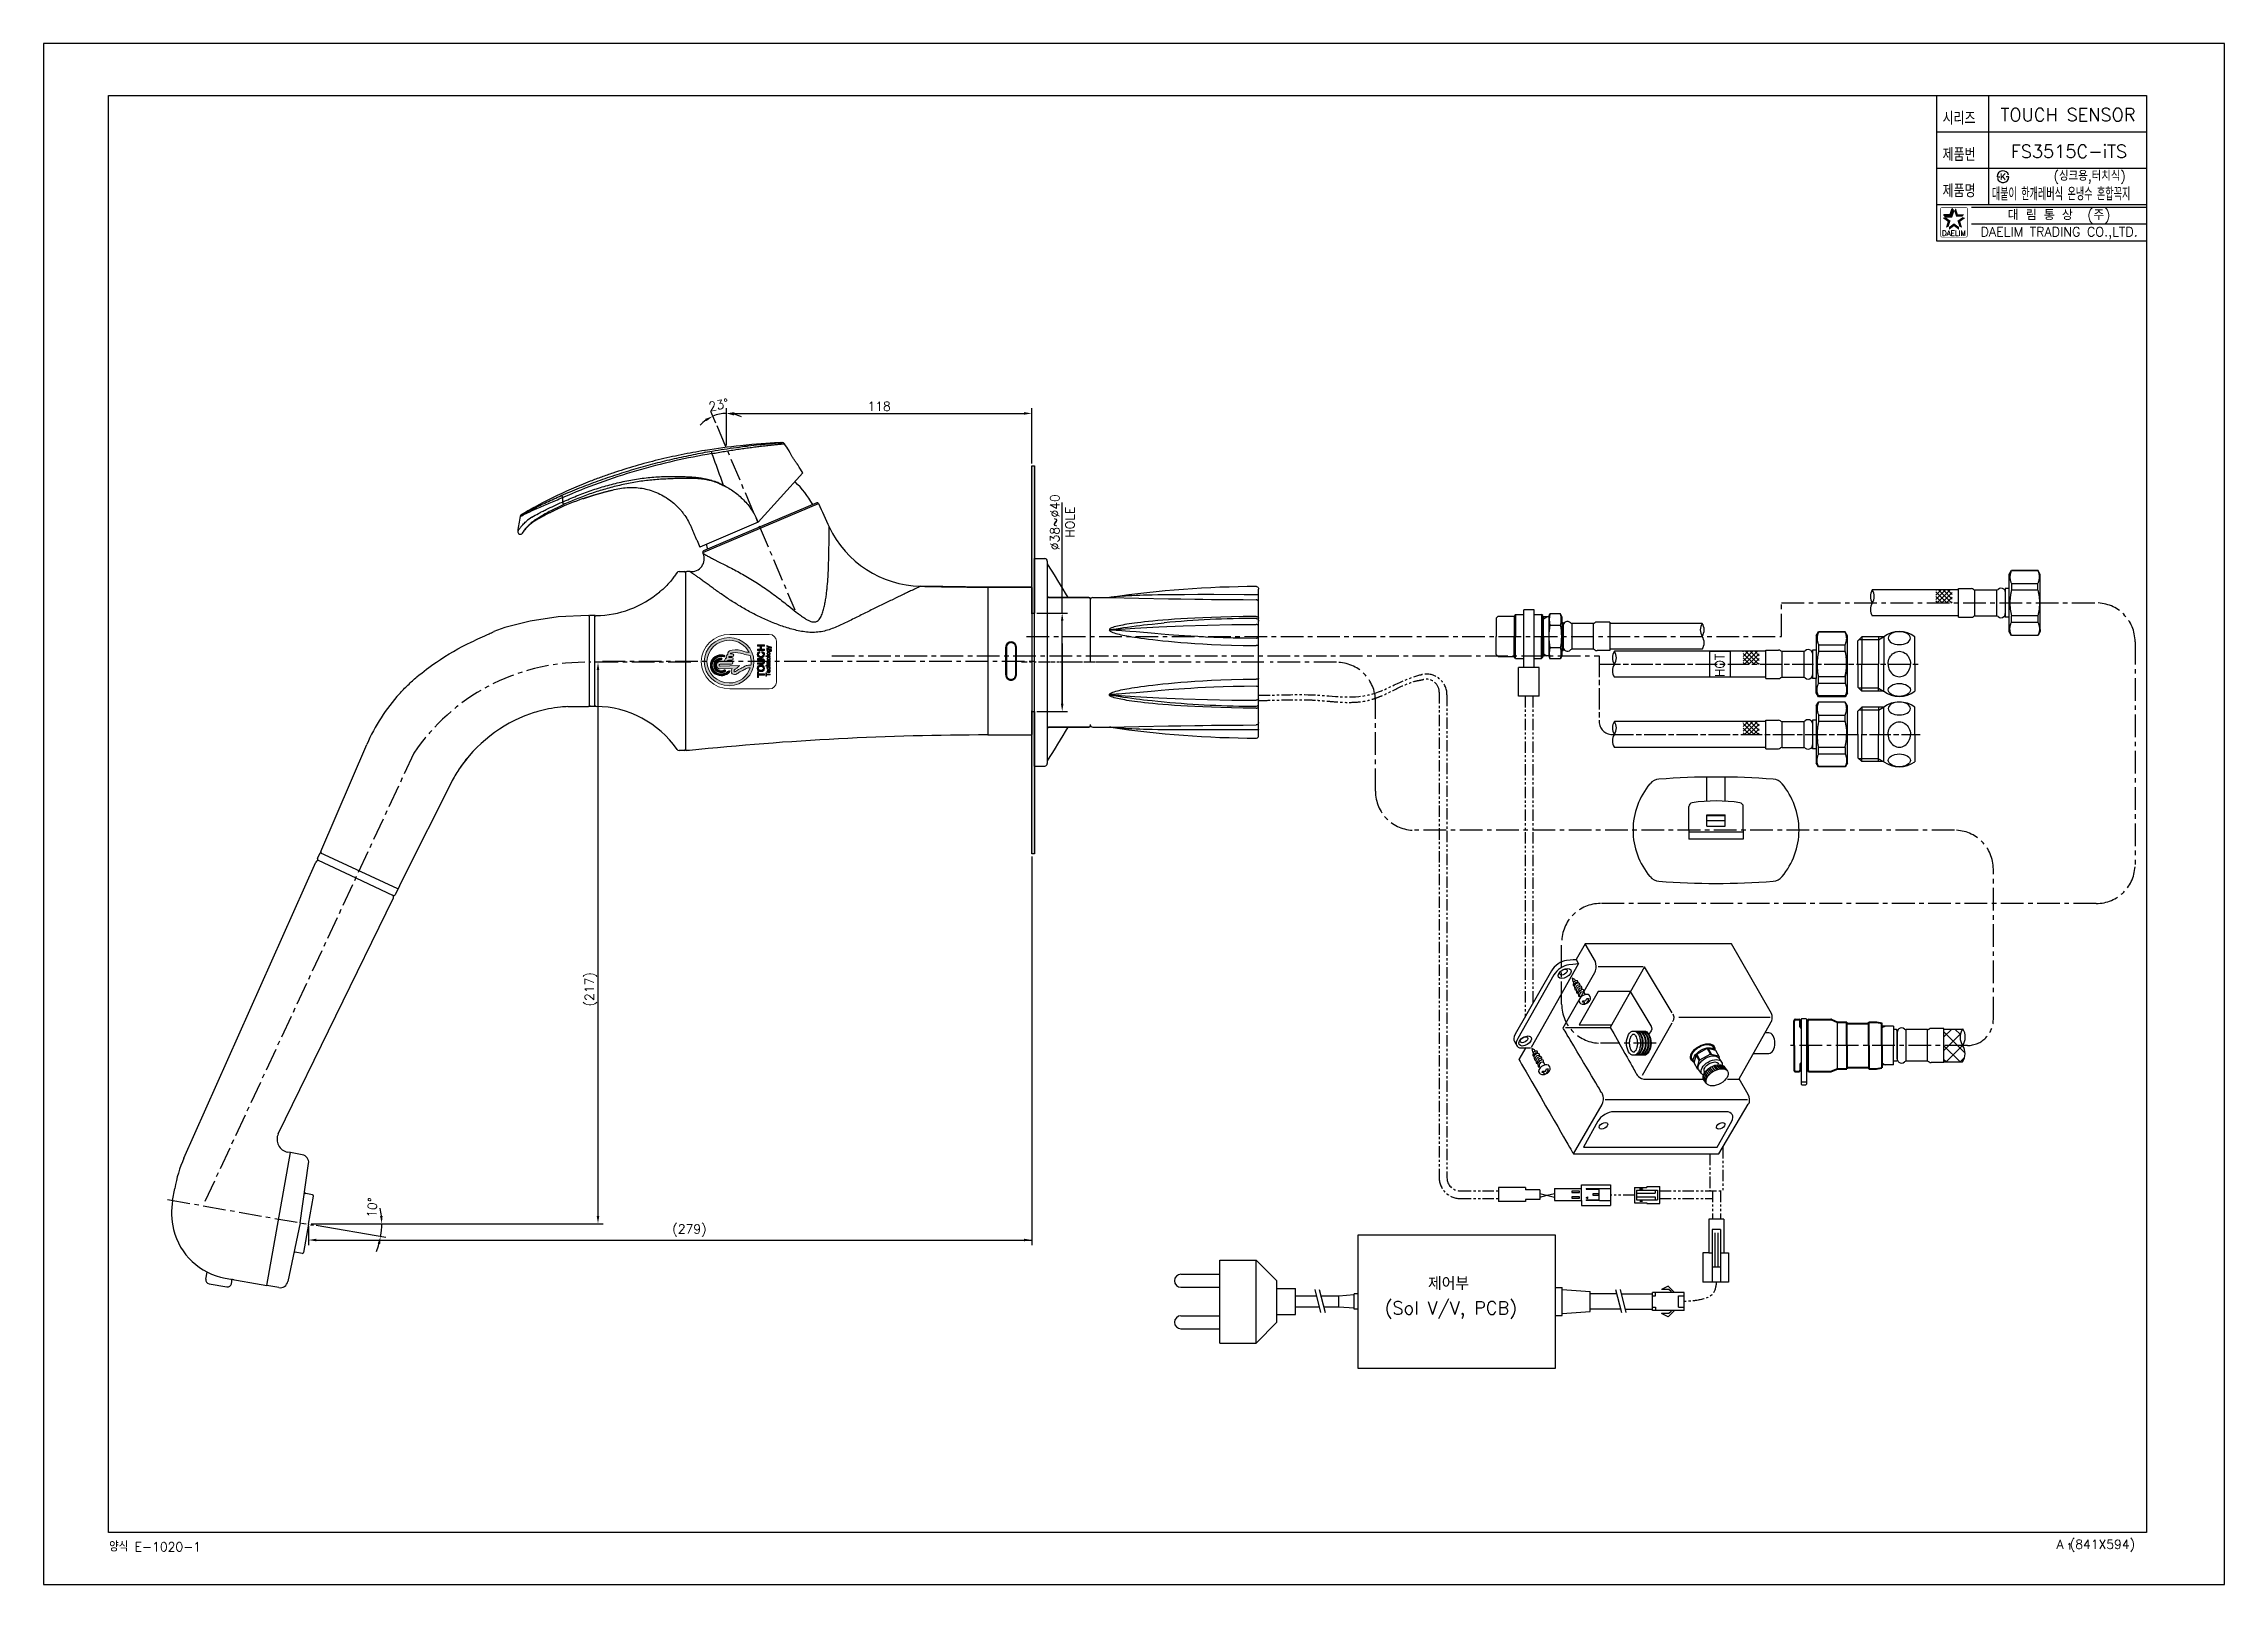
# Model space of a CAD drawing. Extents: x 26988 to 27829, y -7342 to -6748.
import ezdxf
from ezdxf.enums import TextEntityAlignment as Align

# ---------------------------------------------------------------- set-up
doc = ezdxf.new("R2010")
doc.units = 0
doc.header["$LTSCALE"] = 7
doc.header["$MEASUREMENT"] = 0
for name, pattern in [('CENTER', [2, 1.25, -0.25, 0.25, -0.25]), ('CHAIN', [0.3543, 0.2362, -0.0295, 0.0591, -0.0295]), ('PHANTOM2', [1.25, 0.625, -0.125, 0.125, -0.125, 0.125, -0.125])]:
    doc.linetypes.add(name, pattern=pattern)
doc.layers.get('0').update_dxf_attribs({"color": 2, "linetype": 'CONTINUOUS'})
for name, color, linetype in [('00_COMPONENTS', 7, 'CONTINUOUS'), ('CL', 1, 'CENTER'), ('D', 2, 'CONTINUOUS'), ('DIM', 2, 'CONTINUOUS'), ('DWG', 7, 'CONTINUOUS'), ('HT', 3, 'CONTINUOUS'), ('PH', 3, 'PHANTOM2'), ('TXT', 4, 'CONTINUOUS'), ('밸브PCB', 2, 'CONTINUOUS')]:
    doc.layers.add(name, color=color, linetype=linetype)
doc.styles.add('GHS', font='romans', dxfattribs={"bigfont": 'ghs'})
doc.styles.add('HAN', font='TXT.shx', dxfattribs={"bigfont": 'GHS.shx'})
doc.styles.add('ROMANS', font='ROMANS.shx', dxfattribs={"height": 3.5})

msp = doc.modelspace()

# ---------------------------------------------------------------- texts
at = {"color": 7, "style": 'GHS'}
for s, p in [('TOUCH SENSOR', (27769.07, -6775.65)), ('FS3515C-iTS', (27769.45, -6789.65))]:
    msp.add_text(s, height=5, dxfattribs=at).set_placement(p, align=Align.MIDDLE)
at = {"style": 'GHS', "width": 0.5}
msp.add_text('대붙이 한개레버식 온냉수 혼합꼭지', height=5, dxfattribs=at).set_placement((27739.69, -6808.67))
at = {"style": 'GHS'}
msp.add_text('(싱크용,터치식)', height=3.5, dxfattribs=at).set_placement((27763.49, -6801.05))
at = {"color": 7, "linetype": 'Continuous'}
for s, height, style, p in [('대 림 통 상  (주)', 4, 'GHS', (27765.65, -6814.53)), ('DAELIM TRADING CO.,LTD.', 3.6, 'ROMANS', (27765.65, -6821.3))]:
    msp.add_text(s, height=height, dxfattribs=dict(at, style=style)).set_placement(p, align=Align.MIDDLE)
at = {"color": 2, "linetype": 'Continuous', "style": 'ROMANS'}
msp.add_text('DAELIM', height=2, dxfattribs=at).set_placement((27725.12, -6822.29), align=Align.CENTER)
at = {"layer": 'D', "ltscale": 0.6, "style": 'GHS'}
msp.add_text('HOT', height=3.5, rotation=90, dxfattribs=at).set_placement((27636.56, -6992.49))
at = {"layer": 'D', "style": 'GHS'}
for s, p in [('제어부', (27522.27, -7228.74)), ('(Sol V/V, PCB)', (27505.59, -7238.14))]:
    msp.add_text(s, height=5, dxfattribs=at).set_placement(p)
at = {"layer": 'D', "ltscale": 0.6, "char_height": 3.5, "attachment_point": 5, "style": 'GHS'}
for s, insert, rotation in [('\\A1;23°', (27248.73, -6887.52), 12.24092), ('\\A1;%%C38~%%C40\\PHOLE', (27381.28, -6932.76), 90), ('\\A1;(217)', (27199.44, -7112.8), 90), ('\\A1;10°', (27115.12, -7197.01), 85.96431)]:
    msp.add_mtext(s, dxfattribs=dict(at, insert=insert, rotation=rotation))
at = {"layer": 'D', "insert": (27310.61, -6888.04), "char_height": 3.5, "attachment_point": 5, "style": 'GHS'}
msp.add_mtext('\\A1;118', dxfattribs=at)
at = {"layer": 'D', "ltscale": 0.6, "insert": (27237.47, -7205.8), "char_height": 3.5, "attachment_point": 5, "style": 'GHS'}
msp.add_mtext('\\A1;(279)', dxfattribs=at)
at = {"layer": 'DIM', "style": 'GHS', "width": 0.8}
for s, p in [('시리즈', (27720.73, -6779.5)), ('제품번', (27720.73, -6793.5)), ('제품명', (27720.73, -6807.5))]:
    msp.add_text(s, height=5, dxfattribs=at).set_placement(p)
at = {"layer": 'DWG', "style": 'GHS'}
for s, height, p in [('A (841X594)', 3.5, (27764.66, -7328.51)), ('양식 E-1020-1', 3.5, (27013.66, -7329.51)), ('1', 2.5, (27768.6, -7328.83))]:
    msp.add_text(s, height=height, dxfattribs=at).set_placement(p)

# ---------------------------------------------------------------- blocks, each defined once
blk = doc.blocks.new('BORDER')
for p, q in [((1, 1), (0, 1)), ((0, 1), (0, 0)), ((1, 0), (1, 1)), ((0, 0), (1, 0))]:
    blk.add_line(p, q)
blk = doc.blocks.new('A$C202E245C')
at = {"layer": 'DWG'}
for p, q in [((-6.11, 13.31), (-9.61, 13.31)), ((-9.61, -7.69), (-9.61, 13.31)), ((-6.93, -7.69), (-6.93, 13.31)), ((-6.11, 13.31), (2.98, 13.31)), ((-4.5, 6.31), (-0.2, 6.31)), ((-4.5, 6.31), (-4.5, -0.69)), ((-2.32, 6.31), (-2.32, -0.69)), ((-0.5, 6.31), (-0.5, -0.69)), ((-0.2, 6.31), (-0.2, -0.69)), ((5.08, 6.31), (14.37, 6.31)), ((-6.11, -7.69), (-9.61, -7.69)), ((-6.11, -7.69), (2.98, -7.69)), ((-4.5, -0.69), (-0.2, -0.69)), ((5.09, -0.69), (14.37, -0.69))]:
    blk.add_line(p, q, dxfattribs=at)
for centre, radius, start, end in [((-6.11, 7.05), 27.77, 90, 130.12946), ((-6.11, 7.05), 27.77, 49.87054, 90), ((-20.78, 24.45), 5, 130.12946, 175.62211), ((8.56, 24.45), 5, 4.37789, 49.87054), ((261.89, 2.81), 288.5, 175.62211, 184.37789), ((-274.11, 2.81), 288.5, 355.62211, 4.37789), ((2.98, 11.81), 1.5, 8.98046, 90), ((-53.99, 2.81), 59.18, 351.02746, 8.98046), ((2.98, -6.19), 1.5, 270, 351.02746), ((-20.78, -18.83), 5, 184.37789, 229.87054), ((-6.11, -1.42), 27.77, 229.87054, 270), ((-6.11, -1.42), 27.77, 270, 310.12946), ((8.56, -18.83), 5, 310.12946, 355.62211)]:
    blk.add_arc(centre, radius, start, end, dxfattribs=at)
blk = doc.blocks.new('A$C3FD523FA')
at = {"layer": 'HT'}
h = blk.add_hatch(color=21, dxfattribs=at)
h.dxf.hatch_style = 2
edge = h.paths.add_edge_path()
edge.add_spline(control_points=[(12.16, -0.41), (7.04, -0.41), (2.88, -4.72), (2.88, -10.01), (2.88, -15.3), (7.04, -19.6), (12.16, -19.6), (17.28, -19.6), (21.44, -15.3), (21.44, -10.01), (21.44, -4.72), (17.28, -0.41), (12.16, -0.41)], knot_values=[0, 0, 0, 0, 1, 1, 1, 2, 2, 2, 3, 3, 3, 4, 4, 4, 4], degree=3, periodic=0)
edge = h.paths.add_edge_path()
edge.add_spline(control_points=[(10.84, -18.43), (10.86, -17.89), (10.73, -17.09), (10.62, -16.66), (10.52, -16.29), (10.33, -15.97), (10.16, -15.69), (10.16, -15.69), (10.06, -15.52), (10.06, -15.52), (9.82, -15.12), (9.62, -14.68), (9.43, -14.26), (9.24, -13.84), (9.01, -13.42), (8.67, -12.91), (8.67, -12.91), (8.63, -12.86), (8.63, -12.86), (8.45, -12.59), (8.26, -12.3), (8.26, -12.06), (8.26, -11.99), (8.26, -11.93), (8.44, -11.91), (8.74, -11.9), (9.08, -12.09), (9.27, -12.38), (9.3, -12.43), (9.33, -12.48), (9.35, -12.52), (9.44, -12.67), (9.55, -12.85), (9.7, -13.01), (9.7, -13.01), (10.66, -14.03), (10.66, -14.03), (10.66, -14.03), (10.42, -6.59), (10.42, -6.59), (10.42, -6.45), (10.49, -6.31), (10.61, -6.23), (10.67, -6.19), (10.77, -6.15), (10.88, -6.19), (11.03, -6.25), (11.19, -6.42), (11.19, -6.63), (11.19, -6.63), (11.19, -9.15), (11.19, -9.15), (11.19, -9.15), (11.19, -9.21), (11.19, -9.21), (11.19, -9.21), (11.19, -10.91), (11.19, -10.91), (11.19, -11.2), (11.42, -11.44), (11.72, -11.44), (12.01, -11.44), (12.24, -11.2), (12.24, -10.91), (12.24, -10.91), (12.24, -9.38), (12.24, -9.38), (12.27, -9.37), (12.3, -9.36), (12.35, -9.35), (12.46, -9.33), (12.54, -9.36), (12.55, -9.37), (12.65, -9.47), (12.68, -9.51), (12.7, -9.79), (12.7, -9.79), (12.7, -11.02), (12.7, -11.02), (12.7, -11.31), (12.94, -11.55), (13.23, -11.55), (13.52, -11.55), (13.76, -11.31), (13.76, -11.02), (13.76, -11.02), (13.76, -10.01), (13.76, -10.01), (13.8, -9.99), (13.84, -9.97), (13.89, -9.96), (13.95, -9.94), (14.01, -9.94), (14.15, -10.09), (14.15, -10.09), (14.15, -11.25), (14.15, -11.25), (14.15, -11.54), (14.39, -11.78), (14.68, -11.78), (14.98, -11.78), (15.21, -11.54), (15.21, -11.25), (15.21, -11.25), (15.21, -10.58), (15.21, -10.58), (15.22, -10.58), (15.24, -10.58), (15.25, -10.59), (15.33, -10.61), (15.52, -10.68), (15.59, -11.28), (15.76, -12.75), (15.6, -14.19), (15.14, -15.42), (14.84, -16.22), (14.63, -17.33), (14.55, -18.17), (13.79, -18.41), (12.99, -18.54), (12.16, -18.54), (11.71, -18.54), (11.27, -18.5), (10.84, -18.43)], knot_values=[0, 0, 0, 0, 1, 1, 1, 2, 2, 2, 3, 3, 3, 4, 4, 4, 5, 5, 5, 6, 6, 6, 7, 7, 7, 8, 8, 8, 9, 9, 9, 10, 10, 10, 11, 11, 11, 12, 12, 12, 13, 13, 13, 14, 14, 14, 15, 15, 15, 16, 16, 16, 17, 17, 17, 18, 18, 18, 19, 19, 19, 20, 20, 20, 21, 21, 21, 22, 22, 22, 23, 23, 23, 24, 24, 24, 25, 25, 25, 26, 26, 26, 27, 27, 27, 28, 28, 28, 29, 29, 29, 30, 30, 30, 31, 31, 31, 32, 32, 32, 33, 33, 33, 34, 34, 34, 35, 35, 35, 36, 36, 36, 37, 37, 37, 38, 38, 38, 39, 39, 39, 40, 40, 40, 41, 41, 41, 41], degree=3, periodic=0)
edge = h.paths.add_edge_path()
edge.add_spline(control_points=[(15.68, -17.72), (15.77, -17.06), (15.93, -16.32), (16.13, -15.79), (16.65, -14.4), (16.83, -12.8), (16.64, -11.16), (16.54, -10.32), (16.19, -9.79), (15.59, -9.58), (15.39, -9.52), (15.2, -9.5), (15.03, -9.48), (14.75, -9.16), (14.28, -8.74), (13.59, -8.95), (13.58, -8.95), (13.57, -8.95), (13.56, -8.96), (13.49, -8.85), (13.42, -8.75), (13.32, -8.64), (13.07, -8.38), (12.69, -8.25), (12.28, -8.29), (12.27, -8.3), (12.26, -8.3), (12.24, -8.3), (12.24, -8.3), (12.24, -6.65), (12.24, -6.65), (12.26, -6.03), (11.86, -5.44), (11.27, -5.21), (10.85, -5.05), (10.4, -5.1), (10.02, -5.36), (9.61, -5.64), (9.36, -6.1), (9.36, -6.61), (9.36, -6.61), (9.51, -11.16), (9.51, -11.16), (9.17, -10.95), (8.77, -10.84), (8.38, -10.86), (7.68, -10.9), (7.19, -11.4), (7.2, -12.08), (7.21, -12.63), (7.51, -13.08), (7.75, -13.44), (7.75, -13.44), (7.78, -13.49), (7.78, -13.49), (8.09, -13.96), (8.3, -14.33), (8.47, -14.69), (8.67, -15.14), (8.88, -15.61), (9.15, -16.06), (9.15, -16.06), (9.26, -16.25), (9.26, -16.25), (9.4, -16.48), (9.54, -16.71), (9.6, -16.93), (9.68, -17.25), (9.76, -17.79), (9.78, -18.17), (6.4, -17.11), (3.94, -13.85), (3.94, -10.01), (3.94, -5.3), (7.63, -1.47), (12.16, -1.47), (16.69, -1.47), (20.38, -5.3), (20.38, -10.01), (20.38, -13.41), (18.45, -16.35), (15.68, -17.72)], knot_values=[0, 0, 0, 0, 1, 1, 1, 2, 2, 2, 3, 3, 3, 4, 4, 4, 5, 5, 5, 6, 6, 6, 7, 7, 7, 8, 8, 8, 9, 9, 9, 10, 10, 10, 11, 11, 11, 12, 12, 12, 13, 13, 13, 14, 14, 14, 15, 15, 15, 16, 16, 16, 17, 17, 17, 18, 18, 18, 19, 19, 19, 20, 20, 20, 21, 21, 21, 22, 22, 22, 23, 23, 23, 24, 24, 24, 25, 25, 25, 26, 26, 26, 27, 27, 27, 27], degree=3, periodic=0)
h = blk.add_hatch(color=21, dxfattribs=at)
h.dxf.hatch_style = 2
edge = h.paths.add_edge_path()
edge.add_spline(control_points=[(10.76, -2.81), (8.52, -2.81), (6.7, -4.69), (6.7, -7), (6.7, -7.74), (6.9, -8.48), (7.26, -9.12), (7.48, -9.5), (7.75, -9.84), (8.07, -10.13), (8.13, -10.19), (8.22, -10.22), (8.31, -10.22), (8.4, -10.22), (8.5, -10.19), (8.57, -10.11), (8.7, -9.97), (8.69, -9.74), (8.54, -9.61), (8.28, -9.37), (8.05, -9.09), (7.87, -8.77), (7.57, -8.24), (7.41, -7.62), (7.41, -7), (7.41, -5.08), (8.91, -3.51), (10.76, -3.51), (12.61, -3.51), (14.11, -5.08), (14.11, -7), (14.11, -7.31), (14.07, -7.63), (13.99, -7.93), (13.94, -8.12), (14.05, -8.31), (14.24, -8.36), (14.43, -8.41), (14.62, -8.3), (14.67, -8.11), (14.77, -7.75), (14.82, -7.38), (14.82, -7), (14.82, -4.69), (13, -2.81), (10.76, -2.81)], knot_values=[0, 0, 0, 0, 1, 1, 1, 2, 2, 2, 3, 3, 3, 4, 4, 4, 5, 5, 5, 6, 6, 6, 7, 7, 7, 8, 8, 8, 9, 9, 9, 10, 10, 10, 11, 11, 11, 12, 12, 12, 13, 13, 13, 14, 14, 14, 15, 15, 15, 15], degree=3, periodic=0)
h = blk.add_hatch(color=21, dxfattribs=at)
h.dxf.hatch_style = 2
edge = h.paths.add_edge_path()
edge.add_spline(control_points=[(10.76, -4.09), (9.2, -4.09), (7.94, -5.39), (7.94, -7), (7.94, -7.52), (8.07, -8.02), (8.32, -8.47), (8.39, -8.58), (8.51, -8.65), (8.63, -8.65), (8.69, -8.65), (8.75, -8.63), (8.81, -8.6), (8.97, -8.51), (9.03, -8.29), (8.94, -8.12), (8.74, -7.78), (8.64, -7.39), (8.64, -7), (8.64, -5.78), (9.59, -4.79), (10.76, -4.79), (11.93, -4.79), (12.88, -5.78), (12.88, -7), (12.88, -7.19), (13.04, -7.35), (13.23, -7.35), (13.43, -7.35), (13.58, -7.19), (13.58, -7), (13.58, -5.39), (12.32, -4.09), (10.76, -4.09)], knot_values=[0, 0, 0, 0, 1, 1, 1, 2, 2, 2, 3, 3, 3, 4, 4, 4, 5, 5, 5, 6, 6, 6, 7, 7, 7, 8, 8, 8, 9, 9, 9, 10, 10, 10, 11, 11, 11, 11], degree=3, periodic=0)
h = blk.add_hatch(color=21, dxfattribs=at)
h.dxf.hatch_style = 2
h.paths.add_polyline_path([(7.45, -21.41), (7.45, -23.63), (6.92, -23.63), (6.93, -21.4), (6.08, -21.4), (6.08, -20.94), (8.29, -20.94), (8.29, -21.41)])
h = blk.add_hatch(color=21, dxfattribs=at)
h.dxf.hatch_style = 2
h.paths.add_polyline_path([(6.52, -24.41), (6.52, -24.15), (7.79, -24.15), (7.79, -24.41), (7.29, -24.41), (7.29, -25.88), (7.02, -25.88), (7.02, -24.41)])
h = blk.add_hatch(color=21, dxfattribs=at)
h.dxf.hatch_style = 2
edge = h.paths.add_edge_path()
edge.add_spline(control_points=[(8.42, -24.59), (8.6, -24.59), (8.74, -24.67), (8.84, -24.82), (8.94, -24.97), (8.98, -25.14), (8.96, -25.32), (8.96, -25.32), (8.12, -25.32), (8.12, -25.32), (8.12, -25.42), (8.15, -25.51), (8.2, -25.58), (8.25, -25.66), (8.33, -25.7), (8.43, -25.7), (8.5, -25.7), (8.56, -25.68), (8.61, -25.64), (8.65, -25.61), (8.68, -25.56), (8.71, -25.49), (8.71, -25.49), (8.94, -25.49), (8.94, -25.49), (8.92, -25.62), (8.85, -25.73), (8.76, -25.8), (8.66, -25.88), (8.55, -25.91), (8.43, -25.91), (8.25, -25.91), (8.11, -25.85), (8.02, -25.73), (7.92, -25.6), (7.88, -25.45), (7.88, -25.25), (7.88, -25.07), (7.92, -24.92), (8.02, -24.79), (8.12, -24.66), (8.25, -24.59), (8.42, -24.59)], knot_values=[0, 0, 0, 0, 1, 1, 1, 2, 2, 2, 3, 3, 3, 4, 4, 4, 5, 5, 5, 6, 6, 6, 7, 7, 7, 8, 8, 8, 9, 9, 9, 10, 10, 10, 11, 11, 11, 12, 12, 12, 13, 13, 13, 14, 14, 14, 14], degree=3, periodic=0)
edge = h.paths.add_edge_path()
edge.add_spline(control_points=[(8.42, -24.81), (8.34, -24.81), (8.27, -24.84), (8.21, -24.9), (8.16, -24.97), (8.13, -25.05), (8.12, -25.14), (8.12, -25.14), (8.71, -25.14), (8.71, -25.14), (8.7, -25.05), (8.68, -24.98), (8.63, -24.91), (8.57, -24.84), (8.51, -24.81), (8.42, -24.81)], knot_values=[0, 0, 0, 0, 1, 1, 1, 2, 2, 2, 3, 3, 3, 4, 4, 4, 5, 5, 5, 5], degree=3, periodic=0)
h = blk.add_hatch(color=21, dxfattribs=at)
h.dxf.hatch_style = 2
edge = h.paths.add_edge_path()
edge.add_spline(control_points=[(10.51, -21.26), (10.74, -21.52), (10.86, -21.85), (10.86, -22.27), (10.86, -22.69), (10.74, -23.03), (10.51, -23.3), (10.28, -23.56), (9.97, -23.7), (9.59, -23.7), (9.2, -23.7), (8.89, -23.56), (8.66, -23.3), (8.43, -23.03), (8.31, -22.69), (8.31, -22.27), (8.31, -21.85), (8.43, -21.52), (8.66, -21.26), (8.89, -20.99), (9.2, -20.86), (9.59, -20.86), (9.97, -20.86), (10.28, -20.99), (10.51, -21.26)], knot_values=[0, 0, 0, 0, 1, 1, 1, 2, 2, 2, 3, 3, 3, 4, 4, 4, 5, 5, 5, 6, 6, 6, 7, 7, 7, 8, 8, 8, 8], degree=3, periodic=0)
edge = h.paths.add_edge_path()
edge.add_spline(control_points=[(10.12, -22.95), (10.25, -22.78), (10.32, -22.55), (10.32, -22.27), (10.32, -22), (10.25, -21.77), (10.12, -21.6), (9.99, -21.42), (9.81, -21.34), (9.59, -21.34), (9.36, -21.34), (9.18, -21.42), (9.06, -21.6), (8.93, -21.77), (8.87, -22), (8.87, -22.27), (8.87, -22.55), (8.93, -22.78), (9.06, -22.95), (9.18, -23.13), (9.36, -23.22), (9.59, -23.22), (9.81, -23.22), (9.99, -23.13), (10.12, -22.95)], knot_values=[0, 0, 0, 0, 1, 1, 1, 2, 2, 2, 3, 3, 3, 4, 4, 4, 5, 5, 5, 6, 6, 6, 7, 7, 7, 8, 8, 8, 8], degree=3, periodic=0)
h = blk.add_hatch(color=21, dxfattribs=at)
h.dxf.hatch_style = 2
edge = h.paths.add_edge_path()
edge.add_spline(control_points=[(9.65, -24.59), (9.79, -24.59), (9.9, -24.63), (10, -24.7), (10.1, -24.78), (10.15, -24.89), (10.16, -25.04), (10.16, -25.04), (9.91, -25.04), (9.91, -25.04), (9.9, -24.97), (9.88, -24.91), (9.83, -24.87), (9.79, -24.83), (9.73, -24.81), (9.66, -24.81), (9.59, -24.81), (9.52, -24.84), (9.45, -24.89), (9.38, -24.95), (9.34, -25.07), (9.34, -25.27), (9.34, -25.37), (9.37, -25.47), (9.41, -25.56), (9.46, -25.65), (9.54, -25.7), (9.64, -25.7), (9.72, -25.7), (9.78, -25.67), (9.83, -25.62), (9.87, -25.57), (9.9, -25.5), (9.91, -25.41), (9.91, -25.41), (10.16, -25.41), (10.16, -25.41), (10.14, -25.57), (10.08, -25.7), (10, -25.78), (9.91, -25.87), (9.79, -25.91), (9.64, -25.91), (9.47, -25.91), (9.33, -25.85), (9.24, -25.73), (9.14, -25.6), (9.1, -25.45), (9.1, -25.27), (9.1, -25.08), (9.14, -24.92), (9.23, -24.79), (9.33, -24.65), (9.47, -24.59), (9.65, -24.59)], knot_values=[0, 0, 0, 0, 1, 1, 1, 2, 2, 2, 3, 3, 3, 4, 4, 4, 5, 5, 5, 6, 6, 6, 7, 7, 7, 8, 8, 8, 9, 9, 9, 10, 10, 10, 11, 11, 11, 12, 12, 12, 13, 13, 13, 14, 14, 14, 15, 15, 15, 16, 16, 16, 17, 17, 17, 18, 18, 18, 18], degree=3, periodic=0)
h = blk.add_hatch(color=21, dxfattribs=at)
h.dxf.hatch_style = 2
edge = h.paths.add_edge_path()
edge.add_spline(control_points=[(10.37, -25.88), (10.37, -25.88), (10.37, -24.15), (10.37, -24.15), (10.37, -24.15), (10.62, -24.15), (10.62, -24.15), (10.62, -24.15), (10.62, -24.79), (10.62, -24.79), (10.62, -24.79), (10.62, -24.79), (10.62, -24.79), (10.65, -24.73), (10.7, -24.68), (10.76, -24.65), (10.82, -24.61), (10.89, -24.59), (10.96, -24.59), (11.09, -24.59), (11.19, -24.63), (11.26, -24.7), (11.33, -24.77), (11.37, -24.88), (11.37, -25.02), (11.37, -25.02), (11.37, -25.88), (11.37, -25.88), (11.37, -25.88), (11.12, -25.88), (11.12, -25.88), (11.12, -25.88), (11.12, -25.09), (11.12, -25.09), (11.11, -24.99), (11.1, -24.92), (11.06, -24.88), (11.02, -24.83), (10.97, -24.81), (10.89, -24.81), (10.81, -24.81), (10.74, -24.84), (10.69, -24.9), (10.64, -24.97), (10.62, -25.05), (10.62, -25.14), (10.62, -25.14), (10.62, -25.88), (10.62, -25.88), (10.62, -25.88), (10.37, -25.88), (10.37, -25.88)], knot_values=[0, 0, 0, 0, 1, 1, 1, 2, 2, 2, 3, 3, 3, 4, 4, 4, 5, 5, 5, 6, 6, 6, 7, 7, 7, 8, 8, 8, 9, 9, 9, 10, 10, 10, 11, 11, 11, 12, 12, 12, 13, 13, 13, 14, 14, 14, 15, 15, 15, 16, 16, 16, 17, 17, 17, 17], degree=3, periodic=0)
h = blk.add_hatch(color=21, dxfattribs=at)
h.dxf.hatch_style = 2
edge = h.paths.add_edge_path()
edge.add_spline(control_points=[(13.32, -22.76), (13.32, -23.04), (13.22, -23.26), (13.03, -23.44), (12.83, -23.61), (12.56, -23.7), (12.23, -23.7), (11.9, -23.7), (11.64, -23.61), (11.44, -23.44), (11.25, -23.26), (11.16, -23.04), (11.16, -22.76), (11.16, -22.76), (11.16, -20.92), (11.16, -20.92), (11.16, -20.92), (11.69, -20.92), (11.69, -20.92), (11.69, -20.92), (11.69, -22.63), (11.69, -22.63), (11.69, -22.77), (11.72, -22.9), (11.78, -23.03), (11.83, -23.16), (11.99, -23.22), (12.23, -23.22), (12.48, -23.22), (12.64, -23.16), (12.7, -23.03), (12.76, -22.9), (12.79, -22.77), (12.79, -22.63), (12.79, -22.63), (12.79, -20.92), (12.79, -20.92), (12.79, -20.92), (13.32, -20.92), (13.32, -20.92), (13.32, -20.92), (13.32, -22.76), (13.32, -22.76)], knot_values=[0, 0, 0, 0, 1, 1, 1, 2, 2, 2, 3, 3, 3, 4, 4, 4, 5, 5, 5, 6, 6, 6, 7, 7, 7, 8, 8, 8, 9, 9, 9, 10, 10, 10, 11, 11, 11, 12, 12, 12, 13, 13, 13, 14, 14, 14, 14], degree=3, periodic=0)
h = blk.add_hatch(color=21, dxfattribs=at)
h.dxf.hatch_style = 2
edge = h.paths.add_edge_path()
edge.add_spline(control_points=[(11.63, -25.88), (11.63, -25.88), (11.63, -24.62), (11.63, -24.62), (11.63, -24.62), (11.86, -24.62), (11.86, -24.62), (11.86, -24.62), (11.86, -24.81), (11.86, -24.81), (11.86, -24.81), (11.87, -24.81), (11.87, -24.81), (11.91, -24.74), (11.96, -24.69), (12.02, -24.65), (12.08, -24.61), (12.15, -24.59), (12.22, -24.59), (12.35, -24.59), (12.45, -24.63), (12.52, -24.7), (12.59, -24.77), (12.63, -24.88), (12.63, -25.02), (12.63, -25.02), (12.63, -25.88), (12.63, -25.88), (12.63, -25.88), (12.38, -25.88), (12.38, -25.88), (12.38, -25.88), (12.38, -25.09), (12.38, -25.09), (12.37, -24.99), (12.36, -24.92), (12.32, -24.88), (12.28, -24.83), (12.23, -24.81), (12.15, -24.81), (12.07, -24.81), (12, -24.84), (11.95, -24.9), (11.91, -24.97), (11.88, -25.05), (11.88, -25.14), (11.88, -25.14), (11.88, -25.88), (11.88, -25.88), (11.88, -25.88), (11.63, -25.88), (11.63, -25.88)], knot_values=[0, 0, 0, 0, 1, 1, 1, 2, 2, 2, 3, 3, 3, 4, 4, 4, 5, 5, 5, 6, 6, 6, 7, 7, 7, 8, 8, 8, 9, 9, 9, 10, 10, 10, 11, 11, 11, 12, 12, 12, 13, 13, 13, 14, 14, 14, 15, 15, 15, 16, 16, 16, 17, 17, 17, 17], degree=3, periodic=0)
h = blk.add_hatch(color=21, dxfattribs=at)
h.dxf.hatch_style = 2
edge = h.paths.add_edge_path()
edge.add_spline(control_points=[(13.98, -25.25), (13.98, -25.44), (13.93, -25.6), (13.83, -25.73), (13.73, -25.85), (13.59, -25.91), (13.41, -25.91), (13.23, -25.91), (13.09, -25.85), (12.99, -25.73), (12.89, -25.6), (12.84, -25.44), (12.84, -25.25), (12.84, -25.06), (12.89, -24.9), (12.99, -24.78), (13.09, -24.65), (13.23, -24.59), (13.41, -24.59), (13.59, -24.59), (13.73, -24.65), (13.83, -24.78), (13.93, -24.9), (13.98, -25.06), (13.98, -25.25)], knot_values=[0, 0, 0, 0, 1, 1, 1, 2, 2, 2, 3, 3, 3, 4, 4, 4, 5, 5, 5, 6, 6, 6, 7, 7, 7, 8, 8, 8, 8], degree=3, periodic=0)
edge = h.paths.add_edge_path()
edge.add_spline(control_points=[(13.09, -25.25), (13.09, -25.36), (13.11, -25.46), (13.16, -25.55), (13.22, -25.65), (13.3, -25.7), (13.41, -25.7), (13.52, -25.7), (13.6, -25.65), (13.65, -25.55), (13.71, -25.46), (13.73, -25.36), (13.73, -25.25), (13.73, -25.14), (13.71, -25.04), (13.65, -24.95), (13.6, -24.86), (13.52, -24.81), (13.41, -24.81), (13.3, -24.81), (13.22, -24.86), (13.16, -24.95), (13.11, -25.04), (13.09, -25.14), (13.09, -25.25)], knot_values=[0, 0, 0, 0, 1, 1, 1, 2, 2, 2, 3, 3, 3, 4, 4, 4, 5, 5, 5, 6, 6, 6, 7, 7, 7, 8, 8, 8, 8], degree=3, periodic=0)
h = blk.add_hatch(color=21, dxfattribs=at)
h.dxf.hatch_style = 2
edge = h.paths.add_edge_path()
edge.add_spline(control_points=[(16.12, -22.69), (16.07, -22.92), (15.95, -23.14), (15.75, -23.36), (15.55, -23.58), (15.27, -23.7), (14.9, -23.7), (14.51, -23.7), (14.21, -23.56), (13.98, -23.3), (13.75, -23.03), (13.64, -22.69), (13.64, -22.27), (13.64, -21.85), (13.75, -21.52), (13.98, -21.26), (14.21, -20.99), (14.51, -20.86), (14.9, -20.86), (15.29, -20.86), (15.57, -20.98), (15.77, -21.2), (15.96, -21.43), (16.08, -21.64), (16.11, -21.84), (16.11, -21.84), (15.56, -21.83), (15.56, -21.83), (15.52, -21.72), (15.46, -21.61), (15.36, -21.5), (15.26, -21.39), (15.12, -21.34), (14.92, -21.34), (14.69, -21.34), (14.51, -21.42), (14.38, -21.59), (14.25, -21.76), (14.19, -21.99), (14.19, -22.27), (14.19, -22.55), (14.25, -22.78), (14.38, -22.96), (14.51, -23.13), (14.69, -23.22), (14.92, -23.22), (15.11, -23.22), (15.26, -23.16), (15.36, -23.04), (15.46, -22.93), (15.53, -22.81), (15.57, -22.69), (15.57, -22.69), (16.12, -22.69), (16.12, -22.69)], knot_values=[0, 0, 0, 0, 1, 1, 1, 2, 2, 2, 3, 3, 3, 4, 4, 4, 5, 5, 5, 6, 6, 6, 7, 7, 7, 8, 8, 8, 9, 9, 9, 10, 10, 10, 11, 11, 11, 12, 12, 12, 13, 13, 13, 14, 14, 14, 15, 15, 15, 16, 16, 16, 17, 17, 17, 18, 18, 18, 18], degree=3, periodic=0)
h = blk.add_hatch(color=21, dxfattribs=at)
h.dxf.hatch_style = 2
h.paths.add_polyline_path([(14.2, -25.88), (14.2, -24.15), (14.45, -24.15), (14.45, -25.88)])
h = blk.add_hatch(color=21, dxfattribs=at)
h.dxf.hatch_style = 2
edge = h.paths.add_edge_path()
edge.add_spline(control_points=[(15.81, -25.25), (15.81, -25.44), (15.76, -25.6), (15.66, -25.73), (15.56, -25.85), (15.42, -25.91), (15.24, -25.91), (15.06, -25.91), (14.92, -25.85), (14.82, -25.73), (14.72, -25.6), (14.67, -25.44), (14.67, -25.25), (14.67, -25.06), (14.72, -24.9), (14.82, -24.78), (14.92, -24.65), (15.06, -24.59), (15.24, -24.59), (15.42, -24.59), (15.56, -24.65), (15.66, -24.78), (15.76, -24.9), (15.81, -25.06), (15.81, -25.25)], knot_values=[0, 0, 0, 0, 1, 1, 1, 2, 2, 2, 3, 3, 3, 4, 4, 4, 5, 5, 5, 6, 6, 6, 7, 7, 7, 8, 8, 8, 8], degree=3, periodic=0)
edge = h.paths.add_edge_path()
edge.add_spline(control_points=[(14.92, -25.25), (14.92, -25.36), (14.94, -25.46), (15, -25.55), (15.05, -25.65), (15.13, -25.7), (15.24, -25.7), (15.35, -25.7), (15.43, -25.65), (15.49, -25.55), (15.54, -25.46), (15.56, -25.36), (15.56, -25.25), (15.56, -25.14), (15.54, -25.04), (15.49, -24.95), (15.43, -24.86), (15.35, -24.81), (15.24, -24.81), (15.13, -24.81), (15.05, -24.86), (15, -24.95), (14.94, -25.04), (14.92, -25.14), (14.92, -25.25)], knot_values=[0, 0, 0, 0, 1, 1, 1, 2, 2, 2, 3, 3, 3, 4, 4, 4, 5, 5, 5, 6, 6, 6, 7, 7, 7, 8, 8, 8, 8], degree=3, periodic=0)
h = blk.add_hatch(color=21, dxfattribs=at)
h.dxf.hatch_style = 2
edge = h.paths.add_edge_path()
edge.add_spline(control_points=[(17.07, -24.62), (17.07, -24.62), (17.07, -25.81), (17.07, -25.81), (17.07, -26), (17.02, -26.14), (16.93, -26.24), (16.83, -26.33), (16.69, -26.38), (16.51, -26.38), (16.4, -26.38), (16.29, -26.35), (16.19, -26.29), (16.08, -26.24), (16.02, -26.13), (16.01, -25.99), (16.01, -25.99), (16.26, -25.99), (16.26, -25.99), (16.27, -26.07), (16.31, -26.12), (16.36, -26.14), (16.41, -26.16), (16.47, -26.17), (16.53, -26.17), (16.63, -26.17), (16.71, -26.14), (16.75, -26.09), (16.8, -26.03), (16.82, -25.95), (16.82, -25.85), (16.82, -25.85), (16.82, -25.66), (16.82, -25.66), (16.82, -25.66), (16.82, -25.66), (16.82, -25.66), (16.78, -25.73), (16.73, -25.78), (16.67, -25.82), (16.61, -25.86), (16.55, -25.88), (16.48, -25.88), (16.3, -25.88), (16.17, -25.81), (16.09, -25.68), (16.01, -25.55), (15.97, -25.4), (15.97, -25.22), (15.97, -25.05), (16.01, -24.9), (16.1, -24.78), (16.19, -24.65), (16.32, -24.59), (16.48, -24.59), (16.55, -24.59), (16.62, -24.61), (16.68, -24.64), (16.74, -24.67), (16.78, -24.73), (16.82, -24.8), (16.82, -24.8), (16.82, -24.8), (16.82, -24.8), (16.82, -24.8), (16.82, -24.62), (16.82, -24.62), (16.82, -24.62), (17.07, -24.62), (17.07, -24.62)], knot_values=[0, 0, 0, 0, 1, 1, 1, 2, 2, 2, 3, 3, 3, 4, 4, 4, 5, 5, 5, 6, 6, 6, 7, 7, 7, 8, 8, 8, 9, 9, 9, 10, 10, 10, 11, 11, 11, 12, 12, 12, 13, 13, 13, 14, 14, 14, 15, 15, 15, 16, 16, 16, 17, 17, 17, 18, 18, 18, 19, 19, 19, 20, 20, 20, 21, 21, 21, 22, 22, 22, 23, 23, 23, 23], degree=3, periodic=0)
edge = h.paths.add_edge_path()
edge.add_spline(control_points=[(16.22, -25.25), (16.22, -25.35), (16.24, -25.44), (16.29, -25.53), (16.34, -25.62), (16.41, -25.66), (16.52, -25.66), (16.63, -25.66), (16.71, -25.62), (16.75, -25.52), (16.8, -25.43), (16.82, -25.33), (16.82, -25.22), (16.82, -25.12), (16.8, -25.02), (16.75, -24.93), (16.7, -24.85), (16.63, -24.81), (16.52, -24.81), (16.41, -24.81), (16.33, -24.86), (16.28, -24.95), (16.24, -25.04), (16.22, -25.14), (16.22, -25.25)], knot_values=[0, 0, 0, 0, 1, 1, 1, 2, 2, 2, 3, 3, 3, 4, 4, 4, 5, 5, 5, 6, 6, 6, 7, 7, 7, 8, 8, 8, 8], degree=3, periodic=0)
h = blk.add_hatch(color=21, dxfattribs=at)
h.dxf.hatch_style = 2
h.paths.add_polyline_path([(18.12, -23.63), (18.12, -22.45), (17.02, -22.45), (17.02, -23.63), (16.49, -23.63), (16.49, -20.92), (17.02, -20.92), (17.02, -21.97), (18.12, -21.97), (18.12, -20.92), (18.65, -20.92), (18.65, -23.63)])
h = blk.add_hatch(color=21, dxfattribs=at)
h.dxf.hatch_style = 2
edge = h.paths.add_edge_path()
edge.add_spline(control_points=[(17.63, -25.88), (17.63, -25.88), (17.2, -24.62), (17.2, -24.62), (17.2, -24.62), (17.47, -24.62), (17.47, -24.62), (17.47, -24.62), (17.77, -25.56), (17.77, -25.56), (17.77, -25.56), (17.77, -25.56), (17.77, -25.56), (17.77, -25.56), (18.06, -24.62), (18.06, -24.62), (18.06, -24.62), (18.33, -24.62), (18.33, -24.62), (18.33, -24.62), (17.88, -25.95), (17.88, -25.95), (17.84, -26.06), (17.8, -26.16), (17.75, -26.25), (17.7, -26.33), (17.61, -26.38), (17.48, -26.38), (17.45, -26.38), (17.42, -26.38), (17.39, -26.37), (17.37, -26.37), (17.34, -26.37), (17.31, -26.36), (17.31, -26.36), (17.31, -26.13), (17.31, -26.13), (17.33, -26.13), (17.35, -26.14), (17.37, -26.14), (17.39, -26.15), (17.41, -26.15), (17.43, -26.15), (17.48, -26.15), (17.52, -26.13), (17.55, -26.1), (17.57, -26.07), (17.59, -26.03), (17.6, -25.97), (17.6, -25.97), (17.63, -25.88), (17.63, -25.88)], knot_values=[0, 0, 0, 0, 1, 1, 1, 2, 2, 2, 3, 3, 3, 4, 4, 4, 5, 5, 5, 6, 6, 6, 7, 7, 7, 8, 8, 8, 9, 9, 9, 10, 10, 10, 11, 11, 11, 12, 12, 12, 13, 13, 13, 14, 14, 14, 15, 15, 15, 16, 16, 16, 17, 17, 17, 17], degree=3, periodic=0)
at = {"layer": 'HT', "color": 21, "lineweight": 0}
for p, q in [((6.08, -21.4), (6.08, -20.94)), ((6.08, -20.94), (8.29, -20.94)), ((6.93, -21.4), (6.08, -21.4)), ((6.52, -24.41), (6.52, -24.15)), ((6.52, -24.15), (7.79, -24.15)), ((7.02, -24.41), (6.52, -24.41)), ((6.92, -23.63), (6.93, -21.4)), ((7.45, -23.63), (6.92, -23.63)), ((7.02, -25.88), (7.02, -24.41)), ((7.79, -24.41), (7.29, -24.41)), ((7.29, -24.41), (7.29, -25.88)), ((7.45, -21.41), (7.45, -23.63)), ((8.29, -21.41), (7.45, -21.41)), ((7.79, -24.15), (7.79, -24.41)), ((8.29, -20.94), (8.29, -21.41)), ((14.2, -25.88), (14.2, -24.15)), ((14.2, -24.15), (14.45, -24.15)), ((14.45, -24.15), (14.45, -25.88)), ((16.49, -23.63), (16.49, -20.92)), ((16.49, -20.92), (17.02, -20.92)), ((17.02, -23.63), (16.49, -23.63)), ((17.02, -20.92), (17.02, -21.97)), ((17.02, -21.97), (18.12, -21.97)), ((18.12, -22.45), (17.02, -22.45)), ((17.02, -22.45), (17.02, -23.63)), ((18.12, -21.97), (18.12, -20.92)), ((18.12, -20.92), (18.65, -20.92)), ((18.12, -23.63), (18.12, -22.45)), ((18.65, -23.63), (18.12, -23.63)), ((18.65, -20.92), (18.65, -23.63)), ((7.29, -25.88), (7.02, -25.88)), ((14.45, -25.88), (14.2, -25.88))]:
    blk.add_line(p, q, dxfattribs=at)
at = {"layer": 'HT', "color": 21, "lineweight": 9}
blk.add_open_spline([(22.66, -10.28), (22.66, -4.18), (17.96, 0.76), (12.16, 0.76), (6.36, 0.76), (1.66, -4.18), (1.66, -10.28), (1.66, -10.38), (1.66, -10.49), (1.67, -10.6)], degree=3, knots=[0, 0, 0, 0, 1, 1, 1, 2, 2, 2, 3, 3, 3, 3], dxfattribs=at)
at = {"layer": 'HT', "color": 21, "lineweight": 0}
for points, knots in [([(12.16, -0.41), (7.04, -0.41), (2.88, -4.72), (2.88, -10.01), (2.88, -15.3), (7.04, -19.6), (12.16, -19.6), (17.28, -19.6), (21.44, -15.3), (21.44, -10.01), (21.44, -4.72), (17.28, -0.41), (12.16, -0.41)], [0, 0, 0, 0, 1, 1, 1, 2, 2, 2, 3, 3, 3, 4, 4, 4, 4]), ([(9.78, -18.17), (6.4, -17.11), (3.94, -13.85), (3.94, -10.01), (3.94, -5.3), (7.63, -1.47), (12.16, -1.47), (16.69, -1.47), (20.38, -5.3), (20.38, -10.01), (20.38, -13.41), (18.45, -16.35), (15.68, -17.72)], [23, 23, 23, 23, 24, 24, 24, 25, 25, 25, 26, 26, 26, 27, 27, 27, 27]), ([(10.76, -2.81), (8.52, -2.81), (6.7, -4.69), (6.7, -7), (6.7, -7.74), (6.9, -8.48), (7.26, -9.12)], [0, 0, 0, 0, 1, 1, 1, 2, 2, 2, 2]), ([(7.87, -8.77), (7.57, -8.24), (7.41, -7.62), (7.41, -7), (7.41, -5.08), (8.91, -3.51), (10.76, -3.51), (12.61, -3.51), (14.11, -5.08), (14.11, -7), (14.11, -7.31), (14.07, -7.63), (13.99, -7.93)], [7, 7, 7, 7, 8, 8, 8, 9, 9, 9, 10, 10, 10, 11, 11, 11, 11]), ([(10.76, -4.09), (9.2, -4.09), (7.94, -5.39), (7.94, -7), (7.94, -7.52), (8.07, -8.02), (8.32, -8.47)], [0, 0, 0, 0, 1, 1, 1, 2, 2, 2, 2]), ([(8.94, -8.12), (8.74, -7.78), (8.64, -7.39), (8.64, -7), (8.64, -5.78), (9.59, -4.79), (10.76, -4.79), (11.93, -4.79), (12.88, -5.78), (12.88, -7), (12.88, -7.19), (13.04, -7.35), (13.23, -7.35), (13.43, -7.35), (13.58, -7.19), (13.58, -7), (13.58, -5.39), (12.32, -4.09), (10.76, -4.09)], [5, 5, 5, 5, 6, 6, 6, 7, 7, 7, 8, 8, 8, 9, 9, 9, 10, 10, 10, 11, 11, 11, 11]), ([(14.67, -8.11), (14.77, -7.75), (14.82, -7.38), (14.82, -7), (14.82, -4.69), (13, -2.81), (10.76, -2.81)], [13, 13, 13, 13, 14, 14, 14, 15, 15, 15, 15]), ([(8.07, -10.13), (8.13, -10.19), (8.22, -10.22), (8.31, -10.22), (8.4, -10.22), (8.5, -10.19), (8.57, -10.11)], [3, 3, 3, 3, 4, 4, 4, 5, 5, 5, 5]), ([(8.32, -8.47), (8.39, -8.58), (8.51, -8.65), (8.63, -8.65), (8.69, -8.65), (8.75, -8.63), (8.81, -8.6)], [2, 2, 2, 2, 3, 3, 3, 4, 4, 4, 4]), ([(11.19, -10.91), (11.19, -11.2), (11.42, -11.44), (11.72, -11.44), (12.01, -11.44), (12.24, -11.2), (12.24, -10.91)], [19, 19, 19, 19, 20, 20, 20, 21, 21, 21, 21]), ([(12.7, -11.02), (12.7, -11.31), (12.94, -11.55), (13.23, -11.55), (13.52, -11.55), (13.76, -11.31), (13.76, -11.02)], [26, 26, 26, 26, 27, 27, 27, 28, 28, 28, 28]), ([(14.15, -11.25), (14.15, -11.54), (14.39, -11.78), (14.68, -11.78), (14.98, -11.78), (15.21, -11.54), (15.21, -11.25)], [32, 32, 32, 32, 33, 33, 33, 34, 34, 34, 34]), ([(8.02, -25.73), (7.92, -25.6), (7.88, -25.45), (7.88, -25.25), (7.88, -25.07), (7.92, -24.92), (8.02, -24.79)], [11, 11, 11, 11, 12, 12, 12, 13, 13, 13, 13]), ([(8.66, -23.3), (8.43, -23.03), (8.31, -22.69), (8.31, -22.27), (8.31, -21.85), (8.43, -21.52), (8.66, -21.26)], [4, 4, 4, 4, 5, 5, 5, 6, 6, 6, 6]), ([(8.66, -21.26), (8.89, -20.99), (9.2, -20.86), (9.59, -20.86), (9.97, -20.86), (10.28, -20.99), (10.51, -21.26)], [6, 6, 6, 6, 7, 7, 7, 8, 8, 8, 8]), ([(10.51, -21.26), (10.74, -21.52), (10.86, -21.85), (10.86, -22.27), (10.86, -22.69), (10.74, -23.03), (10.51, -23.3), (10.28, -23.56), (9.97, -23.7), (9.59, -23.7), (9.2, -23.7), (8.89, -23.56), (8.66, -23.3)], [0, 0, 0, 0, 1, 1, 1, 2, 2, 2, 3, 3, 3, 4, 4, 4, 4]), ([(9.06, -21.6), (8.93, -21.77), (8.87, -22), (8.87, -22.27), (8.87, -22.55), (8.93, -22.78), (9.06, -22.95)], [4, 4, 4, 4, 5, 5, 5, 6, 6, 6, 6]), ([(10.12, -21.6), (9.99, -21.42), (9.81, -21.34), (9.59, -21.34), (9.36, -21.34), (9.18, -21.42), (9.06, -21.6)], [2, 2, 2, 2, 3, 3, 3, 4, 4, 4, 4]), ([(9.06, -22.95), (9.18, -23.13), (9.36, -23.22), (9.59, -23.22), (9.81, -23.22), (9.99, -23.13), (10.12, -22.95)], [6, 6, 6, 6, 7, 7, 7, 8, 8, 8, 8]), ([(9.24, -25.73), (9.14, -25.6), (9.1, -25.45), (9.1, -25.27), (9.1, -25.08), (9.14, -24.92), (9.23, -24.79)], [15, 15, 15, 15, 16, 16, 16, 17, 17, 17, 17]), ([(9.45, -24.89), (9.38, -24.95), (9.34, -25.07), (9.34, -25.27), (9.34, -25.37), (9.37, -25.47), (9.41, -25.56)], [6, 6, 6, 6, 7, 7, 7, 8, 8, 8, 8]), ([(9.83, -24.87), (9.79, -24.83), (9.73, -24.81), (9.66, -24.81), (9.59, -24.81), (9.52, -24.84), (9.45, -24.89)], [4, 4, 4, 4, 5, 5, 5, 6, 6, 6, 6]), ([(10.12, -22.95), (10.25, -22.78), (10.32, -22.55), (10.32, -22.27), (10.32, -22), (10.25, -21.77), (10.12, -21.6)], [0, 0, 0, 0, 1, 1, 1, 2, 2, 2, 2]), ([(11.06, -24.88), (11.02, -24.83), (10.97, -24.81), (10.89, -24.81), (10.81, -24.81), (10.74, -24.84), (10.69, -24.9)], [12, 12, 12, 12, 13, 13, 13, 14, 14, 14, 14]), ([(10.76, -24.65), (10.82, -24.61), (10.89, -24.59), (10.96, -24.59), (11.09, -24.59), (11.19, -24.63), (11.26, -24.7)], [5, 5, 5, 5, 6, 6, 6, 7, 7, 7, 7]), ([(14.55, -18.17), (13.79, -18.41), (12.99, -18.54), (12.16, -18.54), (11.71, -18.54), (11.27, -18.5), (10.84, -18.43)], [39, 39, 39, 39, 40, 40, 40, 41, 41, 41, 41]), ([(13.03, -23.44), (12.83, -23.61), (12.56, -23.7), (12.23, -23.7), (11.9, -23.7), (11.64, -23.61), (11.44, -23.44)], [1, 1, 1, 1, 2, 2, 2, 3, 3, 3, 3]), ([(11.78, -23.03), (11.83, -23.16), (11.99, -23.22), (12.23, -23.22), (12.48, -23.22), (12.64, -23.16), (12.7, -23.03)], [8, 8, 8, 8, 9, 9, 9, 10, 10, 10, 10]), ([(12.32, -24.88), (12.28, -24.83), (12.23, -24.81), (12.15, -24.81), (12.07, -24.81), (12, -24.84), (11.95, -24.9)], [12, 12, 12, 12, 13, 13, 13, 14, 14, 14, 14]), ([(12.02, -24.65), (12.08, -24.61), (12.15, -24.59), (12.22, -24.59), (12.35, -24.59), (12.45, -24.63), (12.52, -24.7)], [5, 5, 5, 5, 6, 6, 6, 7, 7, 7, 7]), ([(12.99, -25.73), (12.89, -25.6), (12.84, -25.44), (12.84, -25.25), (12.84, -25.06), (12.89, -24.9), (12.99, -24.78)], [3, 3, 3, 3, 4, 4, 4, 5, 5, 5, 5]), ([(12.99, -24.78), (13.09, -24.65), (13.23, -24.59), (13.41, -24.59), (13.59, -24.59), (13.73, -24.65), (13.83, -24.78)], [5, 5, 5, 5, 6, 6, 6, 7, 7, 7, 7]), ([(13.09, -25.25), (13.09, -25.36), (13.11, -25.46), (13.16, -25.55), (13.22, -25.65), (13.3, -25.7), (13.41, -25.7), (13.52, -25.7), (13.6, -25.65), (13.65, -25.55), (13.71, -25.46), (13.73, -25.36), (13.73, -25.25), (13.73, -25.14), (13.71, -25.04), (13.65, -24.95)], [0, 0, 0, 0, 1, 1, 1, 2, 2, 2, 3, 3, 3, 4, 4, 4, 5, 5, 5, 5]), ([(13.65, -24.95), (13.6, -24.86), (13.52, -24.81), (13.41, -24.81), (13.3, -24.81), (13.22, -24.86), (13.16, -24.95)], [5, 5, 5, 5, 6, 6, 6, 7, 7, 7, 7]), ([(13.98, -23.3), (13.75, -23.03), (13.64, -22.69), (13.64, -22.27), (13.64, -21.85), (13.75, -21.52), (13.98, -21.26)], [3, 3, 3, 3, 4, 4, 4, 5, 5, 5, 5]), ([(13.98, -21.26), (14.21, -20.99), (14.51, -20.86), (14.9, -20.86), (15.29, -20.86), (15.57, -20.98), (15.77, -21.2)], [5, 5, 5, 5, 6, 6, 6, 7, 7, 7, 7]), ([(15.75, -23.36), (15.55, -23.58), (15.27, -23.7), (14.9, -23.7), (14.51, -23.7), (14.21, -23.56), (13.98, -23.3)], [1, 1, 1, 1, 2, 2, 2, 3, 3, 3, 3]), ([(14.38, -21.59), (14.25, -21.76), (14.19, -21.99), (14.19, -22.27), (14.19, -22.55), (14.25, -22.78), (14.38, -22.96)], [12, 12, 12, 12, 13, 13, 13, 14, 14, 14, 14]), ([(15.36, -21.5), (15.26, -21.39), (15.12, -21.34), (14.92, -21.34), (14.69, -21.34), (14.51, -21.42), (14.38, -21.59)], [10, 10, 10, 10, 11, 11, 11, 12, 12, 12, 12]), ([(14.38, -22.96), (14.51, -23.13), (14.69, -23.22), (14.92, -23.22), (15.11, -23.22), (15.26, -23.16), (15.36, -23.04)], [14, 14, 14, 14, 15, 15, 15, 16, 16, 16, 16]), ([(14.82, -25.73), (14.72, -25.6), (14.67, -25.44), (14.67, -25.25), (14.67, -25.06), (14.72, -24.9), (14.82, -24.78)], [3, 3, 3, 3, 4, 4, 4, 5, 5, 5, 5]), ([(14.82, -24.78), (14.92, -24.65), (15.06, -24.59), (15.24, -24.59), (15.42, -24.59), (15.56, -24.65), (15.66, -24.78)], [5, 5, 5, 5, 6, 6, 6, 7, 7, 7, 7]), ([(14.92, -25.25), (14.92, -25.36), (14.94, -25.46), (15, -25.55), (15.05, -25.65), (15.13, -25.7), (15.24, -25.7), (15.35, -25.7), (15.43, -25.65), (15.49, -25.55), (15.54, -25.46), (15.56, -25.36), (15.56, -25.25), (15.56, -25.14), (15.54, -25.04), (15.49, -24.95)], [0, 0, 0, 0, 1, 1, 1, 2, 2, 2, 3, 3, 3, 4, 4, 4, 5, 5, 5, 5]), ([(15.49, -24.95), (15.43, -24.86), (15.35, -24.81), (15.24, -24.81), (15.13, -24.81), (15.05, -24.86), (15, -24.95)], [5, 5, 5, 5, 6, 6, 6, 7, 7, 7, 7]), ([(16.67, -25.82), (16.61, -25.86), (16.55, -25.88), (16.48, -25.88), (16.3, -25.88), (16.17, -25.81), (16.09, -25.68), (16.01, -25.55), (15.97, -25.4), (15.97, -25.22), (15.97, -25.05), (16.01, -24.9), (16.1, -24.78)], [13, 13, 13, 13, 14, 14, 14, 15, 15, 15, 16, 16, 16, 17, 17, 17, 17]), ([(16.1, -24.78), (16.19, -24.65), (16.32, -24.59), (16.48, -24.59), (16.55, -24.59), (16.62, -24.61), (16.68, -24.64)], [17, 17, 17, 17, 18, 18, 18, 19, 19, 19, 19]), ([(16.75, -24.93), (16.7, -24.85), (16.63, -24.81), (16.52, -24.81), (16.41, -24.81), (16.33, -24.86), (16.28, -24.95)], [5, 5, 5, 5, 6, 6, 6, 7, 7, 7, 7]), ([(16.29, -25.53), (16.34, -25.62), (16.41, -25.66), (16.52, -25.66), (16.63, -25.66), (16.71, -25.62), (16.75, -25.52), (16.8, -25.43), (16.82, -25.33), (16.82, -25.22), (16.82, -25.12), (16.8, -25.02), (16.75, -24.93)], [1, 1, 1, 1, 2, 2, 2, 3, 3, 3, 4, 4, 4, 5, 5, 5, 5]), ([(8.76, -25.8), (8.66, -25.88), (8.55, -25.91), (8.43, -25.91), (8.25, -25.91), (8.11, -25.85), (8.02, -25.73)], [9, 9, 9, 9, 10, 10, 10, 11, 11, 11, 11]), ([(8.2, -25.58), (8.25, -25.66), (8.33, -25.7), (8.43, -25.7), (8.5, -25.7), (8.56, -25.68), (8.61, -25.64)], [4, 4, 4, 4, 5, 5, 5, 6, 6, 6, 6]), ([(10, -25.78), (9.91, -25.87), (9.79, -25.91), (9.64, -25.91), (9.47, -25.91), (9.33, -25.85), (9.24, -25.73)], [13, 13, 13, 13, 14, 14, 14, 15, 15, 15, 15]), ([(9.41, -25.56), (9.46, -25.65), (9.54, -25.7), (9.64, -25.7), (9.72, -25.7), (9.78, -25.67), (9.83, -25.62)], [8, 8, 8, 8, 9, 9, 9, 10, 10, 10, 10]), ([(13.98, -25.25), (13.98, -25.44), (13.93, -25.6), (13.83, -25.73), (13.73, -25.85), (13.59, -25.91), (13.41, -25.91), (13.23, -25.91), (13.09, -25.85), (12.99, -25.73)], [0, 0, 0, 0, 1, 1, 1, 2, 2, 2, 3, 3, 3, 3]), ([(15.81, -25.25), (15.81, -25.44), (15.76, -25.6), (15.66, -25.73), (15.56, -25.85), (15.42, -25.91), (15.24, -25.91), (15.06, -25.91), (14.92, -25.85), (14.82, -25.73)], [0, 0, 0, 0, 1, 1, 1, 2, 2, 2, 3, 3, 3, 3]), ([(16.93, -26.24), (16.83, -26.33), (16.69, -26.38), (16.51, -26.38), (16.4, -26.38), (16.29, -26.35), (16.19, -26.29)], [2, 2, 2, 2, 3, 3, 3, 4, 4, 4, 4]), ([(16.36, -26.14), (16.41, -26.16), (16.47, -26.17), (16.53, -26.17), (16.63, -26.17), (16.71, -26.14), (16.75, -26.09)], [7, 7, 7, 7, 8, 8, 8, 9, 9, 9, 9]), ([(17.37, -26.14), (17.39, -26.15), (17.41, -26.15), (17.43, -26.15), (17.48, -26.15), (17.52, -26.13), (17.55, -26.1)], [13, 13, 13, 13, 14, 14, 14, 15, 15, 15, 15]), ([(17.75, -26.25), (17.7, -26.33), (17.61, -26.38), (17.48, -26.38), (17.45, -26.38), (17.42, -26.38), (17.39, -26.37)], [8, 8, 8, 8, 9, 9, 9, 10, 10, 10, 10])]:
    blk.add_open_spline(points, degree=3, knots=knots, dxfattribs=at)
for points in [[(8.81, -8.6), (8.97, -8.51), (9.03, -8.29), (8.94, -8.12)], [(10.02, -5.36), (9.61, -5.64), (9.36, -6.1), (9.36, -6.61)], [(9.36, -6.61), (9.36, -6.61), (9.51, -11.16), (9.51, -11.16)], [(11.27, -5.21), (10.85, -5.05), (10.4, -5.1), (10.02, -5.36)], [(10.42, -6.59), (10.42, -6.45), (10.49, -6.31), (10.61, -6.23)], [(10.66, -14.03), (10.66, -14.03), (10.42, -6.59), (10.42, -6.59)], [(10.61, -6.23), (10.67, -6.19), (10.77, -6.15), (10.88, -6.19)], [(10.88, -6.19), (11.03, -6.25), (11.19, -6.42), (11.19, -6.63)], [(11.19, -6.63), (11.19, -6.63), (11.19, -9.15), (11.19, -9.15)], [(12.24, -6.65), (12.26, -6.03), (11.86, -5.44), (11.27, -5.21)], [(12.24, -8.3), (12.24, -8.3), (12.24, -6.65), (12.24, -6.65)], [(12.28, -8.29), (12.27, -8.3), (12.26, -8.3), (12.24, -8.3)], [(13.32, -8.64), (13.07, -8.38), (12.69, -8.25), (12.28, -8.29)], [(13.99, -7.93), (13.94, -8.12), (14.05, -8.31), (14.24, -8.36)], [(14.24, -8.36), (14.43, -8.41), (14.62, -8.3), (14.67, -8.11)], [(8.38, -10.86), (7.68, -10.9), (7.19, -11.4), (7.2, -12.08)], [(7.2, -12.08), (7.21, -12.63), (7.51, -13.08), (7.75, -13.44)], [(7.26, -9.12), (7.48, -9.5), (7.75, -9.84), (8.07, -10.13)], [(7.75, -13.44), (7.75, -13.44), (7.78, -13.49), (7.78, -13.49)], [(7.78, -13.49), (8.09, -13.96), (8.3, -14.33), (8.47, -14.69)], [(8.54, -9.61), (8.28, -9.37), (8.05, -9.09), (7.87, -8.77)], [(8.26, -12.06), (8.26, -11.99), (8.26, -11.93), (8.44, -11.91)], [(8.63, -12.86), (8.45, -12.59), (8.26, -12.3), (8.26, -12.06)], [(9.51, -11.16), (9.17, -10.95), (8.77, -10.84), (8.38, -10.86)], [(8.44, -11.91), (8.74, -11.9), (9.08, -12.09), (9.27, -12.38)], [(8.47, -14.69), (8.67, -15.14), (8.88, -15.61), (9.15, -16.06)], [(8.57, -10.11), (8.7, -9.97), (8.69, -9.74), (8.54, -9.61)], [(8.67, -12.91), (8.67, -12.91), (8.63, -12.86), (8.63, -12.86)], [(9.43, -14.26), (9.24, -13.84), (9.01, -13.42), (8.67, -12.91)], [(9.15, -16.06), (9.15, -16.06), (9.26, -16.25), (9.26, -16.25)], [(9.26, -16.25), (9.4, -16.48), (9.54, -16.71), (9.6, -16.93)], [(9.27, -12.38), (9.3, -12.43), (9.33, -12.48), (9.35, -12.52)], [(9.35, -12.52), (9.44, -12.67), (9.55, -12.85), (9.7, -13.01)], [(10.06, -15.52), (9.82, -15.12), (9.62, -14.68), (9.43, -14.26)], [(9.7, -13.01), (9.7, -13.01), (10.66, -14.03), (10.66, -14.03)], [(10.16, -15.69), (10.16, -15.69), (10.06, -15.52), (10.06, -15.52)], [(10.62, -16.66), (10.52, -16.29), (10.33, -15.97), (10.16, -15.69)], [(10.84, -18.43), (10.86, -17.89), (10.73, -17.09), (10.62, -16.66)], [(11.19, -9.15), (11.19, -9.15), (11.19, -9.21), (11.19, -9.21)], [(11.19, -9.21), (11.19, -9.21), (11.19, -10.91), (11.19, -10.91)], [(12.24, -9.38), (12.27, -9.37), (12.3, -9.36), (12.35, -9.35)], [(12.24, -10.91), (12.24, -10.91), (12.24, -9.38), (12.24, -9.38)], [(12.35, -9.35), (12.46, -9.33), (12.54, -9.36), (12.55, -9.37)], [(12.55, -9.37), (12.65, -9.47), (12.68, -9.51), (12.7, -9.79)], [(12.7, -9.79), (12.7, -9.79), (12.7, -11.02), (12.7, -11.02)], [(13.56, -8.96), (13.49, -8.85), (13.42, -8.75), (13.32, -8.64)], [(13.59, -8.95), (13.58, -8.95), (13.57, -8.95), (13.56, -8.96)], [(15.03, -9.48), (14.75, -9.16), (14.28, -8.74), (13.59, -8.95)], [(13.76, -10.01), (13.8, -9.99), (13.84, -9.97), (13.89, -9.96)], [(13.76, -11.02), (13.76, -11.02), (13.76, -10.01), (13.76, -10.01)], [(13.89, -9.96), (13.95, -9.94), (14.01, -9.94), (14.15, -10.09)], [(14.15, -10.09), (14.15, -10.09), (14.15, -11.25), (14.15, -11.25)], [(15.14, -15.42), (14.84, -16.22), (14.63, -17.33), (14.55, -18.17)], [(15.59, -9.58), (15.39, -9.52), (15.2, -9.5), (15.03, -9.48)], [(15.59, -11.28), (15.76, -12.75), (15.6, -14.19), (15.14, -15.42)], [(15.21, -11.25), (15.21, -11.25), (15.21, -10.58), (15.21, -10.58)], [(15.21, -10.58), (15.22, -10.58), (15.24, -10.58), (15.25, -10.59)], [(15.25, -10.59), (15.33, -10.61), (15.52, -10.68), (15.59, -11.28)], [(16.64, -11.16), (16.54, -10.32), (16.19, -9.79), (15.59, -9.58)], [(15.68, -17.72), (15.77, -17.06), (15.93, -16.32), (16.13, -15.79)], [(16.13, -15.79), (16.65, -14.4), (16.83, -12.8), (16.64, -11.16)], [(8.02, -24.79), (8.12, -24.66), (8.25, -24.59), (8.42, -24.59)], [(8.21, -24.9), (8.16, -24.97), (8.13, -25.05), (8.12, -25.14)], [(8.12, -25.14), (8.12, -25.14), (8.71, -25.14), (8.71, -25.14)], [(8.42, -24.81), (8.34, -24.81), (8.27, -24.84), (8.21, -24.9)], [(8.42, -24.59), (8.6, -24.59), (8.74, -24.67), (8.84, -24.82)], [(8.63, -24.91), (8.57, -24.84), (8.51, -24.81), (8.42, -24.81)], [(8.71, -25.14), (8.7, -25.05), (8.68, -24.98), (8.63, -24.91)], [(8.84, -24.82), (8.94, -24.97), (8.98, -25.14), (8.96, -25.32)], [(9.23, -24.79), (9.33, -24.65), (9.47, -24.59), (9.65, -24.59)], [(9.6, -16.93), (9.68, -17.25), (9.76, -17.79), (9.78, -18.17)], [(9.65, -24.59), (9.79, -24.59), (9.9, -24.63), (10, -24.7)], [(9.91, -25.04), (9.9, -24.97), (9.88, -24.91), (9.83, -24.87)], [(10.16, -25.04), (10.16, -25.04), (9.91, -25.04), (9.91, -25.04)], [(10, -24.7), (10.1, -24.78), (10.15, -24.89), (10.16, -25.04)], [(10.37, -25.88), (10.37, -25.88), (10.37, -24.15), (10.37, -24.15)], [(10.37, -24.15), (10.37, -24.15), (10.62, -24.15), (10.62, -24.15)], [(10.62, -24.15), (10.62, -24.15), (10.62, -24.79), (10.62, -24.79)], [(10.62, -24.79), (10.65, -24.73), (10.7, -24.68), (10.76, -24.65)], [(10.62, -24.79), (10.62, -24.79), (10.62, -24.79), (10.62, -24.79)], [(10.69, -24.9), (10.64, -24.97), (10.62, -25.05), (10.62, -25.14)], [(10.62, -25.14), (10.62, -25.14), (10.62, -25.88), (10.62, -25.88)], [(11.12, -25.09), (11.11, -24.99), (11.1, -24.92), (11.06, -24.88)], [(11.12, -25.88), (11.12, -25.88), (11.12, -25.09), (11.12, -25.09)], [(11.16, -22.76), (11.16, -22.76), (11.16, -20.92), (11.16, -20.92)], [(11.16, -20.92), (11.16, -20.92), (11.69, -20.92), (11.69, -20.92)], [(11.44, -23.44), (11.25, -23.26), (11.16, -23.04), (11.16, -22.76)], [(11.26, -24.7), (11.33, -24.77), (11.37, -24.88), (11.37, -25.02)], [(11.37, -25.02), (11.37, -25.02), (11.37, -25.88), (11.37, -25.88)], [(11.63, -25.88), (11.63, -25.88), (11.63, -24.62), (11.63, -24.62)], [(11.63, -24.62), (11.63, -24.62), (11.86, -24.62), (11.86, -24.62)], [(11.69, -20.92), (11.69, -20.92), (11.69, -22.63), (11.69, -22.63)], [(11.69, -22.63), (11.69, -22.77), (11.72, -22.9), (11.78, -23.03)], [(11.86, -24.62), (11.86, -24.62), (11.86, -24.81), (11.86, -24.81)], [(11.86, -24.81), (11.86, -24.81), (11.87, -24.81), (11.87, -24.81)], [(11.87, -24.81), (11.91, -24.74), (11.96, -24.69), (12.02, -24.65)], [(11.95, -24.9), (11.91, -24.97), (11.88, -25.05), (11.88, -25.14)], [(11.88, -25.14), (11.88, -25.14), (11.88, -25.88), (11.88, -25.88)], [(12.38, -25.09), (12.37, -24.99), (12.36, -24.92), (12.32, -24.88)], [(12.38, -25.88), (12.38, -25.88), (12.38, -25.09), (12.38, -25.09)], [(12.52, -24.7), (12.59, -24.77), (12.63, -24.88), (12.63, -25.02)], [(12.63, -25.02), (12.63, -25.02), (12.63, -25.88), (12.63, -25.88)], [(12.7, -23.03), (12.76, -22.9), (12.79, -22.77), (12.79, -22.63)], [(12.79, -22.63), (12.79, -22.63), (12.79, -20.92), (12.79, -20.92)], [(12.79, -20.92), (12.79, -20.92), (13.32, -20.92), (13.32, -20.92)], [(13.32, -22.76), (13.32, -23.04), (13.22, -23.26), (13.03, -23.44)], [(13.16, -24.95), (13.11, -25.04), (13.09, -25.14), (13.09, -25.25)], [(13.32, -20.92), (13.32, -20.92), (13.32, -22.76), (13.32, -22.76)], [(13.83, -24.78), (13.93, -24.9), (13.98, -25.06), (13.98, -25.25)], [(15, -24.95), (14.94, -25.04), (14.92, -25.14), (14.92, -25.25)], [(15.56, -21.83), (15.52, -21.72), (15.46, -21.61), (15.36, -21.5)], [(15.36, -23.04), (15.46, -22.93), (15.53, -22.81), (15.57, -22.69)], [(16.11, -21.84), (16.11, -21.84), (15.56, -21.83), (15.56, -21.83)], [(15.57, -22.69), (15.57, -22.69), (16.12, -22.69), (16.12, -22.69)], [(15.66, -24.78), (15.76, -24.9), (15.81, -25.06), (15.81, -25.25)], [(16.12, -22.69), (16.07, -22.92), (15.95, -23.14), (15.75, -23.36)], [(15.77, -21.2), (15.96, -21.43), (16.08, -21.64), (16.11, -21.84)], [(16.28, -24.95), (16.24, -25.04), (16.22, -25.14), (16.22, -25.25)], [(16.68, -24.64), (16.74, -24.67), (16.78, -24.73), (16.82, -24.8)], [(16.82, -24.8), (16.82, -24.8), (16.82, -24.62), (16.82, -24.62)], [(16.82, -24.62), (16.82, -24.62), (17.07, -24.62), (17.07, -24.62)], [(16.82, -24.8), (16.82, -24.8), (16.82, -24.8), (16.82, -24.8)], [(17.07, -24.62), (17.07, -24.62), (17.07, -25.81), (17.07, -25.81)], [(17.63, -25.88), (17.63, -25.88), (17.2, -24.62), (17.2, -24.62)], [(17.2, -24.62), (17.2, -24.62), (17.47, -24.62), (17.47, -24.62)], [(17.47, -24.62), (17.47, -24.62), (17.77, -25.56), (17.77, -25.56)], [(17.77, -25.56), (17.77, -25.56), (18.06, -24.62), (18.06, -24.62)], [(18.33, -24.62), (18.33, -24.62), (17.88, -25.95), (17.88, -25.95)], [(18.06, -24.62), (18.06, -24.62), (18.33, -24.62), (18.33, -24.62)], [(8.96, -25.32), (8.96, -25.32), (8.12, -25.32), (8.12, -25.32)], [(8.12, -25.32), (8.12, -25.42), (8.15, -25.51), (8.2, -25.58)], [(8.61, -25.64), (8.65, -25.61), (8.68, -25.56), (8.71, -25.49)], [(8.71, -25.49), (8.71, -25.49), (8.94, -25.49), (8.94, -25.49)], [(8.94, -25.49), (8.92, -25.62), (8.85, -25.73), (8.76, -25.8)], [(9.83, -25.62), (9.87, -25.57), (9.9, -25.5), (9.91, -25.41)], [(9.91, -25.41), (9.91, -25.41), (10.16, -25.41), (10.16, -25.41)], [(10.16, -25.41), (10.14, -25.57), (10.08, -25.7), (10, -25.78)], [(10.62, -25.88), (10.62, -25.88), (10.37, -25.88), (10.37, -25.88)], [(11.37, -25.88), (11.37, -25.88), (11.12, -25.88), (11.12, -25.88)], [(11.88, -25.88), (11.88, -25.88), (11.63, -25.88), (11.63, -25.88)], [(12.63, -25.88), (12.63, -25.88), (12.38, -25.88), (12.38, -25.88)], [(16.19, -26.29), (16.08, -26.24), (16.02, -26.13), (16.01, -25.99)], [(16.01, -25.99), (16.01, -25.99), (16.26, -25.99), (16.26, -25.99)], [(16.22, -25.25), (16.22, -25.35), (16.24, -25.44), (16.29, -25.53)], [(16.26, -25.99), (16.27, -26.07), (16.31, -26.12), (16.36, -26.14)], [(16.82, -25.66), (16.78, -25.73), (16.73, -25.78), (16.67, -25.82)], [(16.75, -26.09), (16.8, -26.03), (16.82, -25.95), (16.82, -25.85)], [(16.82, -25.85), (16.82, -25.85), (16.82, -25.66), (16.82, -25.66)], [(16.82, -25.66), (16.82, -25.66), (16.82, -25.66), (16.82, -25.66)], [(17.07, -25.81), (17.07, -26), (17.02, -26.14), (16.93, -26.24)], [(17.31, -26.36), (17.31, -26.36), (17.31, -26.13), (17.31, -26.13)], [(17.31, -26.13), (17.33, -26.13), (17.35, -26.14), (17.37, -26.14)], [(17.39, -26.37), (17.37, -26.37), (17.34, -26.37), (17.31, -26.36)], [(17.55, -26.1), (17.57, -26.07), (17.59, -26.03), (17.6, -25.97)], [(17.6, -25.97), (17.6, -25.97), (17.63, -25.88), (17.63, -25.88)], [(17.88, -25.95), (17.84, -26.06), (17.8, -26.16), (17.75, -26.25)], [(17.77, -25.56), (17.77, -25.56), (17.77, -25.56), (17.77, -25.56)]]:
    blk.add_open_spline(points, degree=3, dxfattribs=at)
at = {"layer": 'HT', "color": 21, "lineweight": 9}
for points in [[(1.67, -10.6), (1.66, -10.65), (1.66, -10.71), (1.66, -10.76)], [(1.66, -10.76), (1.66, -10.76), (1.66, -25.49), (1.66, -25.49)], [(22.65, -10.6), (22.65, -10.49), (22.66, -10.38), (22.66, -10.28)], [(22.66, -10.76), (22.66, -10.71), (22.65, -10.65), (22.65, -10.6)], [(22.66, -25.49), (22.66, -25.49), (22.66, -10.76), (22.66, -10.76)], [(1.66, -25.49), (1.66, -27.01), (2.83, -28.24), (4.28, -28.24)], [(4.28, -28.24), (4.28, -28.24), (20.03, -28.24), (20.03, -28.24)], [(20.03, -28.24), (21.48, -28.24), (22.66, -27.01), (22.66, -25.49)]]:
    blk.add_open_spline(points, degree=3, dxfattribs=at)
blk = doc.blocks.new('KS')
at = {"layer": 'D'}
for p, q in [((-2.25, 0), (-1.75, 0)), ((-1.75, 0), (-1.25, 0)), ((1.75, 0), (1.25, 0)), ((2.25, 0), (1.75, 0))]:
    blk.add_line(p, q, dxfattribs=at)
for start, end in [(15, 180), (195, 0)]:
    blk.add_arc((0, 0), 2.25, start, end, dxfattribs=at)
at = {"layer": 'D', "style": 'HAN'}
blk.add_text('K', height=2.39, dxfattribs=at).set_placement((0, 0), align=Align.MIDDLE)

# ---------------------------------------------------------------- hatches: boundary and pattern name
at = {"layer": 'HT'}
h = msp.add_hatch(dxfattribs=at)
h.set_pattern_fill('DOTS', color=256, scale=7)
h.set_pattern_definition([(0, (-8411.28894, -90.08687), (0.21875, 0.4375), [0, -0.4375])])
h.paths.add_polyline_path([(27369.47, -7005.75), (27370.47, -7005.75), (27370.47, -7060.63), (27369.47, -7060.63)])
h.paths.add_polyline_path([(27369.47, -6967.75), (27370.47, -6967.75), (27370.47, -6911.04), (27369.47, -6911.04)])
at = {"layer": 'HT', "ltscale": 0.6}
h = msp.add_hatch(dxfattribs=at)
h.set_pattern_fill('ANSI37', color=256, scale=10, angle=90)
h.set_pattern_definition([(135, (23661.7191, -27188.7849), (-0.88388348, -0.88388348), []), (225, (23661.7191, -27188.7849), (0.88388348, -0.88388348), [])])
h.paths.add_polyline_path([(27718.15, -6963.85), (27718.15, -6958.85), (27724.41, -6958.85), (27724.41, -6963.85)])
h = msp.add_hatch(dxfattribs=at)
h.set_pattern_fill('ANSI37', color=256, scale=10, angle=90)
h.set_pattern_definition([(135, (23587.3501, -27212.4397), (-0.88388348, -0.88388348), []), (225, (23587.3501, -27212.4397), (0.88388348, -0.88388348), [])])
h.paths.add_polyline_path([(27643.78, -6987.51), (27643.78, -6982.51), (27650.04, -6982.51), (27650.04, -6987.51)])
h = msp.add_hatch(dxfattribs=at)
h.set_pattern_fill('ANSI37', color=256, scale=10, angle=90)
h.set_pattern_definition([(135, (23587.3501, -27239.4895), (-0.88388348, -0.88388348), []), (225, (23587.3501, -27239.4895), (0.88388348, -0.88388348), [])])
h.paths.add_polyline_path([(27643.78, -7014.56), (27643.78, -7009.56), (27650.04, -7009.56), (27650.04, -7014.56)])

# ---------------------------------------------------------------- linework, layer by layer
at = {"color": 7}
for p, q in [((27718.39, -6768.23), (27718.39, -6824.23)), ((27738.39, -6768.23), (27738.39, -6810.23)), ((27718.39, -6782.23), (27799.39, -6782.23)), ((27718.39, -6796.23), (27799.39, -6796.23)), ((27718.39, -6810.23), (27799.39, -6810.23)), ((27718.39, -6824.23), (27799.39, -6824.23))]:
    msp.add_line(p, q, dxfattribs=at)
at = {"color": 2}
for p, q in [((27723.63, -6814.04), (27724.38, -6811.74)), ((27725.05, -6812.65), (27724.38, -6811.74)), ((27721.21, -6814.04), (27723.63, -6814.04)), ((27721.87, -6814.96), (27721.21, -6814.04)), ((27721.87, -6814.96), (27724.3, -6814.96)), ((27724.3, -6814.96), (27725.05, -6812.65))]:
    msp.add_line(p, q, dxfattribs=at)
at = {"color": 2, "linetype": 'Continuous'}
for p, q in [((27731.89, -6811.23), (27799.39, -6811.23)), ((27731.89, -6817.73), (27799.39, -6817.73))]:
    msp.add_line(p, q, dxfattribs=at)
for p, q in [((27369.47, -7005.75), (27370.47, -7005.75)), ((27680.24, -7143.47), (27680.24, -7125.47))]:
    msp.add_line(p, q)
at = {"color": 1}
msp.add_line((27565.46, -7191.53), (27571.06, -7192.94), dxfattribs=at)
at = {"color": 3}
for p, q in [((27565.46, -7192.94), (27568.26, -7192.23)), ((27568.26, -7192.23), (27571.06, -7191.53))]:
    msp.add_line(p, q, dxfattribs=at)
at = {"linetype": 'ByBlock'}
for p, q in [((27632.93, -7206.64), (27632.93, -7219.92)), ((27634.03, -7206.64), (27634.03, -7219.92))]:
    msp.add_line(p, q, dxfattribs=at)
at = {"color": 2, "linetype": 'Continuous', "const_width": 0.2}
for points in [[(27719.87, -6812.09, -0.414214), (27720.62, -6811.34)], [(27719.87, -6822.09), (27719.87, -6812.09, -1)], [(27720.62, -6811.34), (27729.62, -6811.34, -0.414214), (27730.37, -6812.09, 0.043396)], [(27730.37, -6812.09), (27730.37, -6822.09, -0.414214), (27729.62, -6822.84)], [(27729.62, -6822.84), (27720.87, -6822.84, -0.414214), (27719.87, -6822.09, 0.672398)]]:
    msp.add_lwpolyline(points, format="xyb", dxfattribs=at)
at = {"color": 2}
for points in [[(27723.63, -6814.04), (27724.3, -6814.96), (27724.38, -6811.74), (27725.05, -6812.65)], [(27725.86, -6811.74), (27725.2, -6812.65), (27726.61, -6814.04), (27725.94, -6814.96)], [(27722.71, -6816.87), (27723.79, -6816.52), (27720.75, -6815.45), (27721.83, -6815.1)], [(27721.21, -6814.04), (27721.87, -6814.96), (27723.63, -6814.04), (27724.3, -6814.96)], [(27721.96, -6819.18), (27723.04, -6818.83), (27722.71, -6816.87), (27723.79, -6816.52)], [(27725.12, -6818.62), (27725.12, -6817.49), (27723.16, -6820.05), (27723.16, -6818.92)], [(27727.08, -6820.05), (27727.08, -6818.92), (27725.12, -6818.62), (27725.12, -6817.49)], [(27726.61, -6814.04), (27725.94, -6814.96), (27729.03, -6814.04), (27728.37, -6814.96)], [(27729.49, -6815.45), (27728.42, -6815.1), (27727.53, -6816.87), (27726.45, -6816.52)], [(27727.53, -6816.87), (27726.45, -6816.52), (27728.28, -6819.18), (27727.2, -6818.83)]]:
    msp.add_solid(points, dxfattribs=at)
at = {"layer": '00_COMPONENTS', "color": 7, "linetype": 'Continuous'}
for p, q in [((27094.02, -7062.41), (27095.07, -7060.14)), ((27125.03, -7074.11), (27095.07, -7060.14)), ((27127.32, -7069.44), (27123.93, -7076.35))]:
    msp.add_line(p, q, dxfattribs=at)
for centre, start, end in [((27094.47, -7062.62), 155, 245), ((27095.73, -7059.89), 156.71827, 245.00044), ((27123.47, -7076.14), 245, 335)]:
    msp.add_arc(centre, 0.5, start, end, dxfattribs=at)
at = {"layer": 'CL'}
for p, q in [((27247.97, -6895.51), (27278.1, -6966.49)), ((27658.62, -6976.75), (27658.62, -6963.85)), ((27658.62, -6963.85), (27779.96, -6963.85)), ((27367.47, -6976.75), (27658.62, -6976.75)), ((27794.96, -6978.85), (27794.96, -7064.72)), ((27237.97, -6986.75), (27198.97, -6986.75)), ((27292.32, -6984.25), (27588.28, -6984.25)), ((27458.97, -6986.75), (27374.97, -6986.75)), ((27131.16, -7021.8), (27049.82, -7196.24)), ((27779.96, -7079.72), (27588.82, -7079.72)), ((27573.82, -7118.57), (27573.82, -7094.72)), ((27610.23, -7133.57), (27588.82, -7133.57)), ((27730.3, -7134.47), (27661.44, -7134.47)), ((27036.18, -7193.83), (27092.51, -7203.76))]:
    msp.add_line(p, q, dxfattribs=at)
at = {"layer": 'CL', "linetype": 'CENTER'}
for p, q in [((27203.92, -6986.25), (27371.47, -6986.25)), ((27487.01, -6986.75), (27461.46, -6986.75)), ((27502.01, -7036.48), (27502.01, -7001.75)), ((27725.3, -7051.48), (27517.01, -7051.48)), ((27740.3, -7124.47), (27740.3, -7066.48))]:
    msp.add_line(p, q, dxfattribs=at)
at = {"layer": 'CL', "linetype": 'CHAIN', "ltscale": 5}
for p, q in [((27588.28, -6984.25), (27588.28, -7009.56)), ((27588.28, -6987.41), (27712.03, -6987.41)), ((27593.28, -7014.56), (27712.03, -7014.56))]:
    msp.add_line(p, q, dxfattribs=at)
at = {"layer": 'CL', "color": 7, "linetype": 'CENTER'}
for p, q in [((27092.05, -7192), (27089.46, -7191.55)), ((27088.06, -7214.66), (27085.46, -7214.2))]:
    msp.add_line(p, q, dxfattribs=at)
at = {"layer": 'CL'}
for centre, radius, start, end in [((27779.96, -6978.85), 15, 0, 90), ((27197.07, -7066.25), 79.5, 90, 146.00081), ((27779.96, -7064.72), 15, 270, 0), ((27588.82, -7094.72), 15, 90, 180), ((27588.82, -7118.57), 15, 180, 270)]:
    msp.add_arc(centre, radius, start, end, dxfattribs=at)
at = {"layer": 'CL', "linetype": 'CENTER'}
for centre, radius, start, end in [((27487.01, -7001.75), 15, 0, 90), ((27517.01, -7036.48), 15, 180, 270), ((27725.3, -7066.48), 15, 0, 90), ((27730.3, -7124.47), 10, 270, 0)]:
    msp.add_arc(centre, radius, start, end, dxfattribs=at)
at = {"layer": 'CL', "linetype": 'CHAIN', "ltscale": 5}
msp.add_arc((27593.28, -7009.56), 5, 180, 270, dxfattribs=at)
at = {"layer": 'D', "ltscale": 0.6}
for p, q in [((27247.58, -6894.58), (27245.65, -6890.03)), ((27251.74, -6903.13), (27251.74, -6888.79)), ((27381.2, -6967.75), (27381.2, -6925.17)), ((27369.47, -6967.75), (27370.47, -6967.75)), ((27371.47, -6967.75), (27383.2, -6967.75)), ((27381.2, -7002.75), (27381.2, -6970.75)), ((27569.26, -6972.42), (27573.42, -6972.42)), ((27569.26, -6981.08), (27573.42, -6981.08)), ((27202.19, -7200.17), (27202.19, -6989.51)), ((27371.47, -7005.75), (27383.2, -7005.75)), ((27369.47, -7061.63), (27369.47, -7211.47)), ((27697.74, -7127.47), (27698.61, -7126.97)), ((27697.74, -7141.47), (27698.61, -7141.97)), ((27090.55, -7204.17), (27090.55, -7211.47)), ((27091.55, -7203.17), (27204.19, -7203.17)), ((27093.5, -7203.69), (27120.33, -7208.42)), ((27093.55, -7209.47), (27369.47, -7209.47))]:
    msp.add_line(p, q, dxfattribs=at)
at = {"layer": 'D'}
for p, q in [((27254.74, -6890.79), (27366.47, -6890.79)), ((27369.47, -6910.04), (27369.47, -6888.79)), ((27733.17, -6968.85), (27733.17, -6958.85)), ((27741.53, -6958.85), (27741.53, -6968.85)), ((27566.84, -6970), (27566.54, -6970)), ((27566.84, -6970), (27568.14, -6969.25)), ((27577.74, -6971.74), (27577.74, -6981.74)), ((27586.1, -6981.74), (27586.1, -6971.74)), ((27696.03, -6978.06), (27688.4, -6978.06)), ((27696.03, -6978.06), (27697.98, -6976.93)), ((27566.84, -6983.5), (27566.54, -6983.5)), ((27566.84, -6983.5), (27568.14, -6984.25)), ((27658.8, -6992.51), (27658.8, -6982.51)), ((27667.16, -6982.51), (27667.16, -6992.51)), ((27696.03, -6996.76), (27688.4, -6996.76)), ((27696.03, -6996.76), (27697.98, -6997.89)), ((27696.03, -7005.21), (27688.4, -7005.21)), ((27696.03, -7005.21), (27697.98, -7004.08)), ((27658.8, -7019.56), (27658.8, -7009.56)), ((27667.16, -7009.56), (27667.16, -7019.56)), ((27696.03, -7023.91), (27688.4, -7023.91)), ((27696.03, -7023.91), (27697.98, -7025.04)), ((27697.74, -7127.47), (27697.24, -7127.47)), ((27706.61, -7128.37), (27706.61, -7140.57)), ((27714.96, -7140.57), (27714.96, -7128.37)), ((27697.74, -7141.47), (27697.24, -7141.47)), ((27478.62, -7228.57), (27480.87, -7237.37)), ((27480.35, -7228.57), (27482.59, -7237.37)), ((27594.63, -7228.57), (27596.87, -7237.37)), ((27596.36, -7228.57), (27598.6, -7237.37))]:
    msp.add_line(p, q, dxfattribs=at)
at = {"layer": 'D', "ltscale": 0.6}
for points in [[(27369.47, -6967.75), (27369.47, -6911.04), (27370.47, -6911.04), (27370.47, -6967.75)], [(27370.47, -7005.75), (27370.47, -7060.63), (27369.47, -7060.63), (27369.47, -7005.75)]]:
    msp.add_lwpolyline(points, dxfattribs=at)
msp.add_lwpolyline([(27630.91, -6982.51), (27638.8, -6982.51), (27638.8, -6992.51), (27630.91, -6992.51)], close=True, dxfattribs=at)
for centre, radius, start, end in [((27251.74, -6904.38), 13.59, 125.67348, 138.34695), ((27251.74, -6904.38), 13.59, 90, 113), ((27251.74, -6904.38), 13.59, 64.65305, 77.32652), ((27579.99, -6970.26), 10.94, 168.59018, 191.40982), ((27562.69, -6970.26), 10.94, 348.59018, 11.40982), ((27591.25, -6976.75), 22.41, 168.85963, 191.14037), ((27551.43, -6976.75), 22.41, 348.85963, 11.14037), ((27579.99, -6983.25), 10.94, 168.59018, 191.40982), ((27562.69, -6983.25), 10.94, 348.59018, 11.40982), ((27090.55, -7203.17), 28.25, 6.08793, 12.17585), ((27090.55, -7203.17), 28.25, 350, 0), ((27090.55, -7203.17), 28.25, 337.82415, 343.91207)]:
    msp.add_arc(centre, radius, start, end, dxfattribs=at)
at = {"layer": 'D'}
for centre, start, end in [((27697.45, -6961.35), 146.97503, 213.02497), ((27689.76, -6961.35), 326.97503, 33.02497), ((27631.86, -6974.24), 146.97503, 213.02497), ((27624.17, -6974.24), 326.97503, 33.02497), ((27697.45, -6966.35), 146.97503, 213.02497), ((27624.17, -6979.24), 326.97503, 33.02497), ((27598.02, -6985.01), 146.97503, 213.02497), ((27598.02, -6990.01), 146.97503, 213.02497), ((27590.32, -6985.01), 326.97503, 33.02497), ((27598.02, -7012.06), 146.97503, 213.02497), ((27590.32, -7012.06), 326.97503, 33.02497), ((27598.02, -7017.06), 146.97503, 213.02497)]:
    msp.add_arc(centre, 4.59, start, end, dxfattribs=at)
at = {"layer": 'D', "color": 7, "linetype": 'Continuous'}
for centre, start, end in [((27089.54, -7191.05), 172, 260), ((27091.96, -7192.5), 350, 80), ((27085.38, -7214.69), 80, 168), ((27088.14, -7214.16), 260, 350)]:
    msp.add_arc(centre, 0.5, start, end, dxfattribs=at)
at = {"layer": 'D', "ltscale": 0.6}
for points in [[(27243.57, -6892.9), (27244.06, -6893.77), (27246.43, -6891.87)], [(27254.74, -6890.29), (27254.74, -6891.29), (27251.74, -6890.79)], [(27254.67, -6891.61), (27254.78, -6890.62), (27251.74, -6890.79)], [(27380.7, -6970.75), (27381.7, -6970.75), (27381.2, -6967.75)], [(27201.69, -6989.75), (27202.69, -6989.75), (27202.19, -6986.75)], [(27380.7, -7002.75), (27381.7, -7002.75), (27381.2, -7005.75)], [(27119.13, -7200.15), (27118.13, -7200.2), (27118.79, -7203.17)], [(27201.69, -7200.17), (27202.69, -7200.17), (27202.19, -7203.17)], [(27093.55, -7208.97), (27093.55, -7209.97), (27090.55, -7209.47)], [(27117.2, -7210.89), (27118.17, -7211.11), (27118.36, -7208.08)], [(27366.47, -7208.97), (27366.47, -7209.97), (27369.47, -7209.47)]]:
    msp.add_solid(points, dxfattribs=at)
at = {"layer": 'D'}
for points in [[(27254.74, -6890.29), (27254.74, -6891.29), (27251.74, -6890.79)], [(27366.47, -6890.29), (27366.47, -6891.29), (27369.47, -6890.79)]]:
    msp.add_solid(points, dxfattribs=at)
at = {"layer": 'DIM', "color": 7, "linetype": 'ByBlock'}
for p, q in [((27559.86, -7189.27), (27549.46, -7189.27)), ((27549.46, -7189.27), (27549.46, -7194.67)), ((27559.86, -7189.27), (27559.86, -7190.07)), ((27565.46, -7190.07), (27559.86, -7190.07)), ((27565.46, -7190.07), (27565.46, -7193.87)), ((27583.24, -7189.64), (27583.24, -7189.85)), ((27559.86, -7194.67), (27549.46, -7194.67)), ((27565.46, -7193.87), (27559.86, -7193.87)), ((27559.86, -7193.87), (27559.86, -7194.67)), ((27583.24, -7194.04), (27583.24, -7194.26)), ((27635.13, -7205.45), (27631.83, -7205.45)), ((27631.83, -7205.45), (27631.83, -7219.92)), ((27635.13, -7205.45), (27635.13, -7219.92)), ((27631.83, -7219.92), (27631.83, -7225.67)), ((27635.13, -7219.92), (27635.13, -7225.67)), ((27608.87, -7236.68), (27608.87, -7229.69)), ((27621.01, -7229.69), (27608.87, -7229.69)), ((27621.01, -7236.68), (27621.01, -7229.69)), ((27610.29, -7236.68), (27608.87, -7236.68)), ((27621.01, -7236.68), (27610.29, -7236.68))]:
    msp.add_line(p, q, dxfattribs=at)
at = {"layer": 'DIM', "color": 0, "linetype": 'ByBlock'}
for p, q in [((27571.06, -7189.64), (27581.43, -7189.64)), ((27571.06, -7189.64), (27571.06, -7194.26)), ((27581.43, -7194.26), (27581.43, -7188.18)), ((27581.43, -7188.18), (27592.69, -7188.18)), ((27583.24, -7189.64), (27588.38, -7189.64)), ((27583.24, -7189.85), (27588.09, -7189.85)), ((27588.09, -7189.85), (27588.09, -7194.04)), ((27588.38, -7189.64), (27592.69, -7189.64)), ((27592.69, -7188.18), (27592.69, -7196.13)), ((27601.89, -7189.17), (27606.65, -7189.17)), ((27601.89, -7189.17), (27601.89, -7195.15)), ((27602.64, -7190.25), (27610.74, -7190.25)), ((27602.64, -7190.25), (27602.64, -7194.02)), ((27603.91, -7189.73), (27604.95, -7189.73)), ((27603.91, -7189.83), (27603.91, -7189.73)), ((27604.95, -7189.83), (27603.91, -7189.83)), ((27604.95, -7189.73), (27604.95, -7189.83)), ((27606.65, -7188.89), (27610.16, -7188.89)), ((27606.65, -7188.89), (27606.65, -7189.17)), ((27609.9, -7190.25), (27609.9, -7191.43)), ((27610.16, -7188.89), (27611.71, -7188.89)), ((27610.74, -7190.25), (27610.74, -7194.02)), ((27611.71, -7195.41), (27611.71, -7188.89)), ((27571.06, -7194.26), (27581.43, -7194.26)), ((27581.43, -7194.26), (27581.43, -7196.13)), ((27581.43, -7196.13), (27592.69, -7196.13)), ((27583.24, -7194.04), (27588.09, -7194.04)), ((27588.38, -7194.26), (27583.24, -7194.26)), ((27583.28, -7193.11), (27583.96, -7192.86)), ((27583.28, -7193.11), (27583.96, -7193.46)), ((27583.96, -7193.46), (27583.96, -7192.86)), ((27588.38, -7194.26), (27592.69, -7194.26)), ((27601.89, -7195.15), (27606.65, -7195.15)), ((27602.64, -7191.43), (27609.9, -7191.43)), ((27602.64, -7192.79), (27609.9, -7192.79)), ((27602.64, -7194.02), (27610.74, -7194.02)), ((27603.91, -7194.43), (27604.95, -7194.43)), ((27603.91, -7194.53), (27603.91, -7194.43)), ((27604.95, -7194.53), (27603.91, -7194.53)), ((27604.95, -7194.43), (27604.95, -7194.53)), ((27606.65, -7195.15), (27606.65, -7195.41)), ((27606.65, -7195.41), (27611.71, -7195.41)), ((27609.9, -7192.79), (27609.9, -7194.02)), ((27630.59, -7201.4), (27630.59, -7214.36)), ((27636.37, -7201.4), (27630.59, -7201.4)), ((27636.37, -7201.4), (27636.37, -7214.36)), ((27630.59, -7214.36), (27628.26, -7214.36)), ((27628.26, -7214.36), (27628.26, -7225.67)), ((27630.59, -7214.36), (27631.83, -7214.36)), ((27635.13, -7214.36), (27638.19, -7214.36)), ((27638.19, -7214.36), (27638.19, -7225.67)), ((27638.19, -7214.36), (27638.19, -7225.67)), ((27635.13, -7219.92), (27631.83, -7219.92)), ((27638.19, -7225.67), (27628.26, -7225.67))]:
    msp.add_line(p, q, dxfattribs=at)
for points in [[(27580.66, -7190.64), (27577.76, -7190.64), (27577.76, -7191.12), (27580.66, -7191.12)], [(27580.66, -7192.83), (27577.76, -7192.83), (27577.76, -7193.31), (27580.66, -7193.31)], [(27588.09, -7191.7), (27585.88, -7191.7), (27585.88, -7192.19), (27588.09, -7192.19)]]:
    msp.add_lwpolyline(points, close=True, dxfattribs=at)
at = {"layer": 'DWG'}
for p, q in [((27266.92, -6902.39), (27261.57, -6902.81)), ((27270.21, -6902.18), (27266.92, -6902.39)), ((27272.35, -6902.07), (27270.21, -6902.18)), ((27271.5, -6902.11), (27270.21, -6902.18)), ((27272.57, -6902.06), (27271.5, -6902.11)), ((27272.53, -6902.06), (27272.35, -6902.07)), ((27272.46, -6902.07), (27272.35, -6902.07)), ((27273.1, -6902.04), (27272.46, -6902.07)), ((27272.57, -6902.06), (27273.24, -6902.03)), ((27273.08, -6902.04), (27273.09, -6902.04)), ((27273.18, -6902.03), (27273.1, -6902.04)), ((27273.24, -6902.03), (27273.18, -6902.03)), ((27273.24, -6902.03), (27273.24, -6902.03)), ((27243.39, -6905.09), (27243.58, -6905.06)), ((27243.58, -6905.06), (27243.39, -6905.09)), ((27202.07, -6921.83), (27204.97, -6921.03)), ((27204.97, -6921.03), (27207.73, -6920.35)), ((27264, -6932.76), (27281.15, -6913.71)), ((27277.94, -6917.28), (27278.17, -6917.18)), ((27177.61, -6927.02), (27172.65, -6929.87)), ((27172.72, -6929.82), (27172.65, -6929.87)), ((27172.65, -6929.87), (27172.72, -6929.83)), ((27172.74, -6929.82), (27172.72, -6929.82)), ((27181.92, -6929.9), (27182.1, -6929.8)), ((27182.1, -6929.8), (27182.36, -6929.67)), ((27182.36, -6929.67), (27182.62, -6929.54)), ((27182.62, -6929.54), (27182.87, -6929.41)), ((27182.87, -6929.41), (27183.12, -6929.28)), ((27183.12, -6929.28), (27183.36, -6929.16)), ((27183.36, -6929.16), (27183.59, -6929.04)), ((27183.59, -6929.04), (27183.82, -6928.93)), ((27183.82, -6928.93), (27184.05, -6928.82)), ((27184.05, -6928.82), (27184.28, -6928.71)), ((27184.28, -6928.71), (27184.5, -6928.6)), ((27184.5, -6928.6), (27184.71, -6928.49)), ((27184.71, -6928.49), (27184.92, -6928.39)), ((27184.92, -6928.39), (27185.13, -6928.29)), ((27185.13, -6928.29), (27185.34, -6928.19)), ((27185.34, -6928.19), (27185.6, -6928.07)), ((27185.6, -6928.07), (27185.85, -6927.95)), ((27185.85, -6927.95), (27186.09, -6927.84)), ((27186.09, -6927.84), (27186.35, -6927.72)), ((27186.35, -6927.72), (27186.4, -6927.69)), ((27196.39, -6923.65), (27196.69, -6923.54)), ((27196.72, -6923.53), (27199.37, -6922.65)), ((27199.37, -6922.65), (27202.07, -6921.83)), ((27242.61, -6944.44), (27287.26, -6925.49)), ((27286.6, -6925.23), (27242.88, -6943.79)), ((27172.18, -6930.52), (27172.79, -6930.22)), ((27172.63, -6929.88), (27172.65, -6929.87)), ((27175.72, -6933.78), (27175.75, -6933.75)), ((27175.72, -6933.78), (27175.72, -6933.78)), ((27175.89, -6933.63), (27175.96, -6933.57)), ((27175.96, -6933.57), (27176.04, -6933.5)), ((27176.03, -6933.5), (27176.12, -6933.43)), ((27176.12, -6933.43), (27176.21, -6933.35)), ((27176.21, -6933.35), (27176.31, -6933.27)), ((27176.31, -6933.27), (27176.41, -6933.19)), ((27178.66, -6931.67), (27178.78, -6931.6)), ((27178.88, -6931.54), (27178.99, -6931.48)), ((27178.99, -6931.48), (27179.09, -6931.43)), ((27179.08, -6931.43), (27179.27, -6931.32)), ((27179.27, -6931.32), (27179.44, -6931.23)), ((27179.44, -6931.23), (27179.61, -6931.14)), ((27179.61, -6931.14), (27179.83, -6931.01)), ((27179.83, -6931.01), (27180.05, -6930.89)), ((27180.05, -6930.89), (27180.28, -6930.77)), ((27180.28, -6930.77), (27180.51, -6930.64)), ((27180.51, -6930.64), (27180.75, -6930.51)), ((27180.75, -6930.51), (27181.01, -6930.38)), ((27181.01, -6930.38), (27181.19, -6930.28)), ((27181.1, -6929.94), (27181.21, -6929.87)), ((27181.19, -6930.28), (27181.37, -6930.18)), ((27181.37, -6930.18), (27181.56, -6930.09)), ((27181.56, -6930.09), (27181.74, -6929.99)), ((27181.74, -6929.99), (27181.92, -6929.9)), ((27264, -6932.76), (27241.45, -6942.33)), ((27232.68, -6952.18), (27231.97, -6953.16)), ((27233.5, -6951.75), (27235.47, -6951.75)), ((27235.97, -6952.25), (27235.97, -7020.25)), ((27237.42, -6951.75), (27236.47, -6951.75)), ((27237.42, -6951.75), (27237.53, -6951.76)), ((27237.53, -6951.77), (27237.53, -6951.76)), ((27237.66, -6951.77), (27237.53, -6951.76)), ((27370.47, -7026.75), (27370.47, -6946.75)), ((27370.47, -6946.75), (27374.47, -6946.75)), ((27375.47, -6947.75), (27375.47, -7025.75)), ((27746.4, -6952.85), (27747.26, -6951.35)), ((27746.4, -6974.85), (27746.4, -6952.85)), ((27757.53, -6951.35), (27747.26, -6951.35)), ((27757.52, -6951.44), (27747.27, -6951.44)), ((27758.4, -6952.86), (27757.53, -6951.35)), ((27758.4, -6961.12), (27758.4, -6952.86)), ((27352.47, -6957.75), (27326.56, -6957.45)), ((27352.47, -6957.75), (27352.47, -7014.75)), ((27369.27, -6957.75), (27352.67, -6957.75)), ((27352.67, -6957.75), (27369.27, -6957.75)), ((27369.47, -6957.95), (27369.47, -7014.55)), ((27369.47, -6968), (27369.47, -6957.95)), ((27375.97, -6961.75), (27391.47, -6961.75)), ((27391.47, -6961.75), (27375.97, -6961.75)), ((27391.97, -6962.75), (27391.97, -6986.75)), ((27392.97, -6961.75), (27399.38, -6961.75)), ((27399.38, -6961.75), (27422.19, -6962.22)), ((27399.61, -6961.75), (27399.47, -6961.75)), ((27399.72, -6961.73), (27399.89, -6961.71)), ((27399.89, -6961.71), (27399.9, -6961.71)), ((27399.9, -6961.71), (27399.89, -6961.71)), ((27399.9, -6961.71), (27399.9, -6961.71)), ((27411.17, -6960.93), (27409.72, -6960.98)), ((27412.6, -6960.88), (27411.17, -6960.93)), ((27414.13, -6960.84), (27412.6, -6960.88)), ((27415.91, -6960.8), (27414.13, -6960.84)), ((27418.08, -6960.76), (27415.91, -6960.8)), ((27420.78, -6960.72), (27418.08, -6960.76)), ((27424.15, -6960.69), (27420.78, -6960.72)), ((27422.19, -6962.22), (27426.95, -6962.31)), ((27439.69, -6960.66), (27433.46, -6960.66)), ((27456.12, -6957.55), (27456.49, -6957.7)), ((27456.12, -6957.55), (27456.49, -6957.7)), ((27456.49, -6957.7), (27456.75, -6957.92)), ((27456.75, -6957.92), (27456.92, -6958.22)), ((27456.92, -6958.22), (27456.97, -6958.55)), ((27456.97, -7014.95), (27456.97, -6958.55)), ((27726.9, -6958.85), (27693.6, -6958.85)), ((27726.9, -6969.35), (27726.9, -6958.35)), ((27726.9, -6958.35), (27731.81, -6958.35)), ((27732.68, -6958.68), (27732.61, -6958.63)), ((27733.17, -6958.85), (27741.53, -6958.85)), ((27744.9, -6958.35), (27744.9, -6969.16)), ((27746.4, -6958.35), (27744.9, -6958.35)), ((27747.28, -6956.38), (27757.5, -6956.38)), ((27757.49, -6958.87), (27747.28, -6958.87)), ((27758.4, -6974.15), (27758.4, -6961.12)), ((27198.97, -7003.75), (27198.97, -6968.75)), ((27200.97, -6968.75), (27198.97, -6968.75)), ((27200.97, -7003.75), (27200.97, -6968.75)), ((27275.42, -6964.83), (27275.48, -6964.87)), ((27415.91, -6971.98), (27418.08, -6971.76)), ((27548.54, -6969.75), (27549.29, -6969)), ((27548.54, -6969.75), (27548.54, -6976.75)), ((27549.29, -6969), (27555.54, -6969)), ((27555.97, -6968.25), (27555.54, -6969)), ((27555.54, -6969), (27555.54, -6976.75)), ((27555.97, -6968.25), (27559.2, -6968.25)), ((27555.97, -6968.25), (27555.97, -6976.75)), ((27559.2, -6988.75), (27559.2, -6966.5)), ((27563.2, -6966.5), (27559.2, -6966.5)), ((27563.2, -6988.75), (27563.2, -6966.5)), ((27563.2, -6968.25), (27566.04, -6968.25)), ((27566.54, -6968.75), (27566.04, -6968.25)), ((27566.04, -6968.25), (27566.04, -6976.75)), ((27566.54, -6976.75), (27566.54, -6968.75)), ((27568.84, -6969.25), (27566.54, -6969.25)), ((27566.84, -6976.75), (27566.84, -6969.25)), ((27568.84, -6969.25), (27569.26, -6968.09)), ((27568.84, -6969.25), (27568.84, -6984.25)), ((27573.42, -6968.09), (27569.26, -6968.09)), ((27573.84, -6969.25), (27573.42, -6968.09)), ((27573.84, -6969.25), (27573.84, -6976.75)), ((27573.84, -6971.35), (27574.38, -6971.35)), ((27574.38, -6971.35), (27574.38, -6982.15)), ((27586.1, -6971.74), (27577.74, -6971.74)), ((27586.6, -6971.57), (27586.66, -6971.52)), ((27592.38, -6971.24), (27587.46, -6971.24)), ((27592.38, -6971.24), (27592.38, -6982.24)), ((27628.01, -6971.74), (27592.38, -6971.74)), ((27726.9, -6968.85), (27693.6, -6968.85)), ((27726.9, -6969.35), (27731.81, -6969.35)), ((27732.68, -6969.02), (27732.61, -6969.07)), ((27733.17, -6968.85), (27741.53, -6968.85)), ((27744.9, -6969.35), (27744.9, -6969.16)), ((27746.4, -6969.35), (27744.9, -6969.35)), ((27757.49, -6968.84), (27747.28, -6968.84)), ((27747.28, -6971.32), (27757.5, -6971.32)), ((27381.22, -6979.5), (27381.22, -7004)), ((27399.89, -6974.23), (27399.9, -6974.23)), ((27399.9, -6974.27), (27399.9, -6974.19)), ((27402.05, -6973.82), (27403.58, -6973.58)), ((27403.04, -6974.48), (27402.05, -6974.42)), ((27404.19, -6974.57), (27403.04, -6974.48)), ((27403.58, -6973.58), (27404.88, -6973.38)), ((27405.63, -6974.68), (27404.19, -6974.57)), ((27404.88, -6973.38), (27406.44, -6973.16)), ((27407.27, -6974.81), (27405.63, -6974.68)), ((27406.44, -6973.16), (27408.12, -6972.93)), ((27409.72, -6975.02), (27407.27, -6974.81)), ((27408.12, -6972.93), (27409.72, -6972.71)), ((27409.72, -6972.71), (27411.17, -6972.53)), ((27416.94, -6975.66), (27409.72, -6975.02)), ((27411.17, -6972.53), (27412.59, -6972.36)), ((27412.59, -6972.36), (27414.12, -6972.18)), ((27414.12, -6972.18), (27415.91, -6971.98)), ((27419.35, -6975.86), (27416.94, -6975.66)), ((27548.54, -6983.75), (27548.54, -6976.75)), ((27555.54, -6984.5), (27555.54, -6976.75)), ((27555.97, -6985.25), (27555.97, -6976.75)), ((27566.04, -6985.25), (27566.04, -6976.75)), ((27566.54, -6984.75), (27566.54, -6976.75)), ((27566.84, -6976.75), (27566.84, -6984.25)), ((27573.84, -6976.75), (27573.84, -6984.25)), ((27672.03, -6976.51), (27672.89, -6975.01)), ((27672.03, -6976.51), (27672.03, -6993.01)), ((27683.16, -6975.01), (27672.89, -6975.01)), ((27683.15, -6975.09), (27672.9, -6975.09)), ((27672.91, -6980.04), (27683.13, -6980.04)), ((27684.03, -6976.51), (27683.16, -6975.01)), ((27684.03, -6984.77), (27684.03, -6976.51)), ((27688.03, -6978.43), (27689.53, -6976.93)), ((27688.03, -6987.41), (27688.03, -6978.43)), ((27698.03, -6976.93), (27689.53, -6976.93)), ((27689.53, -6976.93), (27689.53, -6987.41)), ((27696.03, -6976.93), (27696.03, -6987.41)), ((27698.03, -6976.93), (27698.03, -6987.41)), ((27710.03, -6987.41), (27710.03, -6976.91)), ((27747.26, -6976.35), (27746.4, -6974.85)), ((27746.4, -6974.85), (27746.4, -6974.85)), ((27757.53, -6976.35), (27747.26, -6976.35)), ((27747.26, -6976.35), (27747.26, -6976.35)), ((27758.4, -6974.86), (27757.53, -6976.35)), ((27758.4, -6974.15), (27758.4, -6974.86)), ((27359.42, -6991.63), (27359.42, -6980.88)), ((27359.49, -6980.76), (27359.47, -6980.98)), ((27359.47, -6980.98), (27359.47, -6991.53)), ((27359.67, -6980.94), (27359.67, -6991.57)), ((27363.27, -6991.57), (27363.27, -6980.94)), ((27363.47, -6991.53), (27363.47, -6980.97)), ((27363.52, -6991.63), (27363.52, -6980.88)), ((27548.54, -6983.75), (27549.29, -6984.5)), ((27549.29, -6984.5), (27555.54, -6984.5)), ((27555.97, -6985.25), (27555.54, -6984.5)), ((27555.97, -6985.25), (27559.2, -6985.25)), ((27559.2, -6988.75), (27559.2, -6985.25)), ((27563.2, -6985.25), (27566.04, -6985.25)), ((27563.2, -6988.75), (27563.2, -6985.25)), ((27566.54, -6984.75), (27566.04, -6985.25)), ((27568.84, -6984.25), (27566.54, -6984.25)), ((27568.84, -6984.25), (27569.26, -6985.41)), ((27573.42, -6985.41), (27569.26, -6985.41)), ((27573.84, -6984.25), (27573.42, -6985.41)), ((27573.84, -6982.15), (27574.38, -6982.15)), ((27586.1, -6981.74), (27577.74, -6981.74)), ((27586.6, -6981.92), (27586.66, -6981.97)), ((27592.38, -6982.24), (27587.46, -6982.24)), ((27628.01, -6981.74), (27592.38, -6981.74)), ((27630.91, -6982.51), (27594.17, -6982.51)), ((27652.53, -6982.51), (27630.91, -6982.51)), ((27652.53, -6993.01), (27652.53, -6982.01)), ((27652.53, -6982.01), (27657.44, -6982.01)), ((27658.31, -6982.34), (27658.25, -6982.29)), ((27658.8, -6982.51), (27667.16, -6982.51)), ((27670.53, -6982.01), (27670.53, -6992.81)), ((27672.03, -6982.01), (27670.53, -6982.01)), ((27683.12, -6982.52), (27672.91, -6982.52)), ((27684.03, -6998.51), (27684.03, -6984.77)), ((27688.03, -6987.41), (27688.03, -6996.39)), ((27689.53, -6997.89), (27689.53, -6987.41)), ((27696.03, -6997.89), (27696.03, -6987.41)), ((27698.03, -6997.89), (27698.03, -6987.41)), ((27710.03, -6987.41), (27710.03, -6997.91)), ((27363.46, -6991.75), (27363.47, -6991.53)), ((27381.22, -7003.75), (27381.22, -6991.75)), ((27557.2, -6999.75), (27557.2, -6988.75)), ((27565.2, -6988.75), (27557.2, -6988.75)), ((27563.2, -6988.75), (27559.2, -6988.75)), ((27565.2, -6999.75), (27565.2, -6988.75)), ((27652.53, -6992.51), (27594.17, -6992.51)), ((27652.53, -6993.01), (27657.44, -6993.01)), ((27658.31, -6992.68), (27658.25, -6992.73)), ((27658.8, -6992.51), (27667.16, -6992.51)), ((27670.53, -6993.01), (27670.53, -6992.81)), ((27672.03, -6993.01), (27670.53, -6993.01)), ((27672.03, -6993.26), (27672.03, -6993.01)), ((27672.03, -6998.51), (27672.03, -6993.26)), ((27683.12, -6992.3), (27672.91, -6992.3)), ((27672.91, -6994.78), (27683.13, -6994.78)), ((27688.03, -6996.39), (27689.53, -6997.89)), ((27198.47, -7003.75), (27198.47, -7003.75)), ((27200.97, -7003.75), (27198.97, -7003.75)), ((27369.47, -7015.55), (27369.47, -7005.5)), ((27399.89, -6999.27), (27399.9, -6999.28)), ((27399.9, -6999.23), (27399.9, -6999.31)), ((27403.04, -6999.02), (27402.05, -6999.09)), ((27402.05, -6999.69), (27403.58, -6999.93)), ((27404.19, -6998.94), (27403.04, -6999.02)), ((27403.58, -6999.93), (27404.88, -7000.12)), ((27405.63, -6998.83), (27404.19, -6998.94)), ((27404.88, -7000.12), (27406.44, -7000.35)), ((27407.27, -6998.69), (27405.63, -6998.83)), ((27406.44, -7000.35), (27408.12, -7000.58)), ((27409.72, -6998.48), (27407.27, -6998.69)), ((27408.12, -7000.58), (27409.72, -7000.79)), ((27416.94, -6997.85), (27409.72, -6998.48)), ((27409.72, -7000.79), (27411.17, -7000.97)), ((27411.17, -7000.97), (27412.59, -7001.15)), ((27412.59, -7001.15), (27414.12, -7001.33)), ((27414.12, -7001.33), (27415.91, -7001.52)), ((27415.91, -7001.52), (27418.08, -7001.75)), ((27419.35, -6997.64), (27416.94, -6997.85)), ((27565.2, -6999.75), (27557.2, -6999.75)), ((27672.89, -7000.01), (27672.03, -6998.51)), ((27672.03, -6998.51), (27672.03, -6998.51)), ((27672.03, -7003.56), (27672.89, -7002.06)), ((27672.03, -7003.56), (27672.03, -7025.56)), ((27683.16, -7000.01), (27672.89, -7000.01)), ((27672.89, -7000.01), (27672.89, -7000.01)), ((27683.16, -7002.06), (27672.89, -7002.06)), ((27683.15, -6999.73), (27672.9, -6999.73)), ((27683.15, -7002.14), (27672.9, -7002.14)), ((27684.03, -6998.51), (27683.16, -7000.01)), ((27684.03, -7003.56), (27683.16, -7002.06)), ((27684.03, -7025.56), (27684.03, -7003.56)), ((27688.03, -7005.58), (27689.53, -7004.08)), ((27698.03, -6997.89), (27689.53, -6997.89)), ((27698.03, -7004.08), (27689.53, -7004.08)), ((27689.53, -7004.08), (27689.53, -7014.56)), ((27696.03, -7004.08), (27696.03, -7014.56)), ((27698.03, -7025.04), (27698.03, -7004.08)), ((27710.03, -7014.56), (27710.03, -7004.06)), ((27375.97, -7011.75), (27391.47, -7011.75)), ((27391.47, -7011.75), (27375.97, -7011.75)), ((27392.97, -7011.75), (27399.38, -7011.75)), ((27399.38, -7011.75), (27422.19, -7011.29)), ((27399.61, -7011.76), (27399.47, -7011.75)), ((27399.72, -7011.77), (27399.89, -7011.8)), ((27399.89, -7011.8), (27399.9, -7011.8)), ((27399.9, -7011.8), (27399.89, -7011.8)), ((27399.9, -7011.8), (27399.9, -7011.8)), ((27411.17, -7012.58), (27409.72, -7012.52)), ((27412.6, -7012.62), (27411.17, -7012.58)), ((27414.13, -7012.67), (27412.6, -7012.62)), ((27415.91, -7012.71), (27414.13, -7012.67)), ((27418.08, -7012.75), (27415.91, -7012.71)), ((27420.78, -7012.78), (27418.08, -7012.75)), ((27424.15, -7012.82), (27420.78, -7012.78)), ((27422.19, -7011.29), (27426.95, -7011.2)), ((27439.69, -7012.84), (27433.46, -7012.84)), ((27652.53, -7009.56), (27594.17, -7009.56)), ((27652.53, -7020.06), (27652.53, -7009.06)), ((27652.53, -7009.06), (27657.44, -7009.06)), ((27658.31, -7009.39), (27658.25, -7009.34)), ((27658.8, -7009.56), (27667.16, -7009.56)), ((27670.53, -7009.06), (27670.53, -7019.86)), ((27672.03, -7009.06), (27670.53, -7009.06)), ((27672.91, -7007.09), (27683.13, -7007.09)), ((27683.12, -7009.57), (27672.91, -7009.57)), ((27688.03, -7014.56), (27688.03, -7005.58)), ((27095.27, -7059.69), (27113.05, -7018.37)), ((27235.47, -7020.75), (27233.5, -7020.75)), ((27237.42, -7020.75), (27236.47, -7020.75)), ((27237.42, -7020.75), (27237.53, -7020.75)), ((27352.67, -7014.75), (27369.27, -7014.75)), ((27456.12, -7015.95), (27456.49, -7015.81)), ((27456.49, -7015.81), (27456.75, -7015.58)), ((27456.75, -7015.58), (27456.92, -7015.29)), ((27456.92, -7015.29), (27456.97, -7014.95)), ((27652.53, -7019.56), (27594.17, -7019.56)), ((27652.53, -7020.06), (27657.44, -7020.06)), ((27658.31, -7019.73), (27658.25, -7019.78)), ((27658.8, -7019.56), (27667.16, -7019.56)), ((27670.53, -7020.06), (27670.53, -7019.86)), ((27672.03, -7020.06), (27670.53, -7020.06)), ((27683.12, -7019.54), (27672.91, -7019.54)), ((27672.91, -7022.03), (27683.13, -7022.03)), ((27688.03, -7014.56), (27688.03, -7023.54)), ((27689.53, -7025.04), (27689.53, -7014.56)), ((27696.03, -7025.04), (27696.03, -7014.56)), ((27710.03, -7014.56), (27710.03, -7025.06)), ((27370.47, -7026.75), (27374.47, -7026.75)), ((27672.89, -7027.06), (27672.03, -7025.56)), ((27672.03, -7025.56), (27672.03, -7025.56)), ((27683.16, -7027.06), (27672.89, -7027.06)), ((27672.89, -7027.06), (27672.89, -7027.06)), ((27683.15, -7026.97), (27672.9, -7026.97)), ((27684.03, -7025.56), (27683.16, -7027.06)), ((27688.03, -7023.54), (27689.53, -7025.04)), ((27698.03, -7025.04), (27689.53, -7025.04)), ((27145.68, -7032.96), (27127.32, -7069.44)), ((27145.68, -7032.96), (27145.68, -7032.96)), ((27042.53, -7177.92), (27093.35, -7063.77)), ((27094.26, -7063.07), (27108.76, -7069.83)), ((27108.76, -7069.84), (27123.26, -7076.59)), ((27078.91, -7168.49), (27123.28, -7077.51)), ((27579.4, -7101.37), (27580.34, -7103.01)), ((27587.93, -7104), (27605.26, -7104)), ((27605.79, -7104.2), (27592.51, -7127.49)), ((27616.39, -7121.86), (27605.79, -7104.2)), ((27587.85, -7113.69), (27580.51, -7126.45)), ((27600.42, -7113.66), (27587.85, -7113.69)), ((27608.28, -7126.89), (27600.42, -7113.66)), ((27581.87, -7117.72), (27581.98, -7117.25)), ((27582.68, -7117.83), (27581.87, -7117.72)), ((27581.98, -7117.25), (27583.09, -7117.19)), ((27582.51, -7118.41), (27582.68, -7117.83)), ((27583.27, -7118.36), (27582.51, -7118.41)), ((27583.09, -7117.19), (27583.56, -7116.32)), ((27583.61, -7117.66), (27583.27, -7118.36)), ((27583.56, -7116.32), (27584.14, -7116.32)), ((27584.2, -7117.54), (27583.61, -7117.66)), ((27584.14, -7116.32), (27583.85, -7117.07)), ((27583.85, -7117.07), (27584.49, -7117.07)), ((27584.49, -7117.07), (27584.2, -7117.54)), ((27575.25, -7127.49), (27592.58, -7127.49)), ((27580.51, -7126.45), (27593.1, -7126.45)), ((27604.95, -7145.92), (27616.38, -7125.68)), ((27619, -7123.52), (27654.17, -7123.52)), ((27666.24, -7124.37), (27666.24, -7134.47)), ((27666.49, -7124.12), (27667.99, -7124.12)), ((27668.24, -7124.37), (27668.24, -7134.47)), ((27701.74, -7126.97), (27697.24, -7126.97)), ((27697.74, -7126.97), (27697.74, -7127.47)), ((27701.74, -7126.97), (27701.74, -7134.47)), ((27702.94, -7128.37), (27701.74, -7128.37)), ((27703.24, -7128.67), (27702.94, -7128.37)), ((27703.24, -7134.47), (27703.24, -7128.67)), ((27703.24, -7129.32), (27703.24, -7134.47)), ((27714.96, -7128.37), (27706.61, -7128.37)), ((27715.46, -7128.2), (27715.52, -7128.15)), ((27721.24, -7127.87), (27716.33, -7127.87)), ((27721.24, -7141.07), (27721.24, -7127.87)), ((27721.24, -7128.12), (27728.52, -7128.12)), ((27624.87, -7141.17), (27625.63, -7138.33)), ((27625.63, -7138.33), (27625.92, -7137.86)), ((27625.67, -7138.27), (27626.87, -7140.36)), ((27625.92, -7137.86), (27629.82, -7135.6)), ((27625.97, -7137.98), (27627.16, -7140.07)), ((27626.9, -7140.34), (27627.16, -7140.06)), ((27627.16, -7140.06), (27631.07, -7137.8)), ((27629.82, -7135.6), (27630.33, -7135.55)), ((27629.87, -7135.63), (27631.07, -7137.72)), ((27630.29, -7135.63), (27631.49, -7137.72)), ((27630.33, -7135.55), (27633.17, -7136.31)), ((27631.07, -7137.8), (27631.5, -7137.76)), ((27631.5, -7137.76), (27634.34, -7138.52)), ((27633.17, -7136.31), (27634.59, -7138.86)), ((27634.59, -7138.86), (27634.43, -7139.46)), ((27666.24, -7134.47), (27666.24, -7149.36)), ((27668.24, -7134.47), (27668.24, -7149.36)), ((27701.74, -7141.97), (27701.74, -7134.47)), ((27703.24, -7139.62), (27703.24, -7134.47)), ((27703.24, -7134.47), (27703.24, -7140.27)), ((27703.24, -7139.62), (27703.24, -7134.47)), ((27566.32, -7144.85), (27566.43, -7144.38)), ((27567.13, -7144.97), (27566.32, -7144.85)), ((27566.43, -7144.38), (27567.54, -7144.33)), ((27566.96, -7145.55), (27567.13, -7144.97)), ((27567.72, -7145.49), (27566.96, -7145.55)), ((27567.54, -7144.33), (27568.01, -7143.45)), ((27568.07, -7144.79), (27567.72, -7145.49)), ((27568.01, -7143.45), (27568.59, -7143.45)), ((27568.65, -7144.67), (27568.07, -7144.79)), ((27568.59, -7143.45), (27568.3, -7144.21)), ((27568.3, -7144.21), (27568.94, -7144.21)), ((27568.94, -7144.21), (27568.65, -7144.67)), ((27626.31, -7143.67), (27624.87, -7141.17)), ((27626.08, -7143.38), (27626.9, -7140.34)), ((27626.43, -7143.7), (27626.31, -7143.67)), ((27628.35, -7146.77), (27629.47, -7148.26)), ((27628.4, -7146.12), (27629.51, -7147.6)), ((27628.63, -7145.46), (27629.75, -7146.95)), ((27629.01, -7144.9), (27630.12, -7146.39)), ((27629.48, -7144.39), (27630.59, -7145.87)), ((27629.94, -7143.87), (27631.06, -7145.35)), ((27630.46, -7143.45), (27631.57, -7144.93)), ((27631.02, -7143.03), (27632.13, -7144.51)), ((27631.68, -7142.65), (27632.79, -7144.14)), ((27632.38, -7142.37), (27633.49, -7143.86)), ((27632.94, -7142.18), (27634.05, -7143.67)), ((27633.55, -7142), (27634.67, -7143.49)), ((27634.19, -7141.91), (27635.3, -7143.39)), ((27634.79, -7141.91), (27635.91, -7143.39)), ((27635.43, -7142.05), (27636.54, -7143.53)), ((27637.72, -7147.43), (27642.4, -7147.43)), ((27666.24, -7148.47), (27668.24, -7148.47)), ((27701.74, -7141.97), (27697.24, -7141.97)), ((27697.74, -7141.97), (27697.74, -7141.47)), ((27702.94, -7140.57), (27701.74, -7140.57)), ((27703.24, -7140.27), (27702.94, -7140.57)), ((27714.96, -7140.57), (27706.61, -7140.57)), ((27715.46, -7140.74), (27715.52, -7140.79)), ((27721.24, -7141.07), (27716.33, -7141.07)), ((27721.24, -7140.82), (27728.38, -7140.82)), ((27590.54, -7155.25), (27645.55, -7155.25)), ((27666.49, -7149.61), (27667.99, -7149.61)), ((27582.19, -7173.7), (27633.76, -7173.7)), ((27074.51, -7226.99), (27083.54, -7175.78)), ((27038.15, -7194.18), (27038.96, -7189.58)), ((27495.36, -7258.94), (27495.36, -7207.44)), ((27495.36, -7207.44), (27571.36, -7207.44)), ((27571.36, -7207.44), (27571.36, -7258.94)), ((27058.46, -7224.16), (27074.51, -7226.99)), ((27426.99, -7222.69), (27441.99, -7222.69)), ((27441.99, -7249.19), (27441.99, -7217.19)), ((27441.99, -7217.19), (27455.99, -7217.19)), ((27455.99, -7217.19), (27463.99, -7225.19)), ((27455.99, -7249.19), (27455.99, -7217.19)), ((27426.99, -7227.69), (27441.99, -7227.69)), ((27463.99, -7241.19), (27463.99, -7225.19)), ((27463.99, -7228.19), (27471.15, -7228.19)), ((27471.15, -7238.19), (27471.15, -7228.19)), ((27479.26, -7231.06), (27471.15, -7231.06)), ((27487.86, -7231.06), (27480.99, -7231.06)), ((27493.86, -7230.64), (27487.86, -7231.06)), ((27487.86, -7235.31), (27487.86, -7231.06)), ((27487.86, -7235.31), (27487.86, -7231.06)), ((27493.86, -7236.19), (27493.86, -7230.19)), ((27495.36, -7230.19), (27493.86, -7230.19)), ((27571.36, -7227.79), (27574.06, -7227.79)), ((27574.06, -7238.59), (27574.06, -7227.79)), ((27574.06, -7228.6), (27584.86, -7229.36)), ((27584.86, -7237.01), (27584.86, -7229.36)), ((27584.86, -7237.01), (27584.86, -7229.36)), ((27595.04, -7230.19), (27584.86, -7230.19)), ((27596.77, -7230.19), (27608.87, -7230.19)), ((27426.99, -7238.69), (27441.99, -7238.69)), ((27463.99, -7238.19), (27471.15, -7238.19)), ((27480.34, -7235.31), (27471.15, -7235.31)), ((27487.86, -7235.31), (27482.07, -7235.31)), ((27493.86, -7235.74), (27487.86, -7235.31)), ((27495.36, -7236.19), (27493.86, -7236.19)), ((27571.36, -7238.59), (27574.06, -7238.59)), ((27574.06, -7237.77), (27584.86, -7237.01)), ((27596.57, -7236.19), (27584.86, -7236.19)), ((27598.3, -7236.19), (27608.87, -7236.19)), ((27426.99, -7243.69), (27441.99, -7243.69)), ((27441.99, -7249.19), (27455.99, -7249.19)), ((27455.99, -7249.19), (27463.99, -7241.19)), ((27571.36, -7258.94), (27495.36, -7258.94))]:
    msp.add_line(p, q, dxfattribs=at)
at = {"layer": 'DWG', "lineweight": 40}
for p, q in [((27663.44, -7134.47), (27663.44, -7124.97)), ((27663.94, -7124.47), (27665.24, -7124.47)), ((27665.74, -7127.22), (27665.74, -7124.97)), ((27668.24, -7127.22), (27668.74, -7126.97)), ((27668.74, -7134.47), (27668.74, -7124.97)), ((27669.24, -7124.47), (27677.65, -7124.47)), ((27677.83, -7124.5), (27680.24, -7125.47)), ((27680.24, -7125.47), (27683.74, -7125.47)), ((27683.74, -7134.47), (27683.74, -7125.47)), ((27683.74, -7125.97), (27692.24, -7125.97)), ((27692.24, -7125.47), (27695.24, -7125.47)), ((27692.24, -7134.47), (27692.24, -7125.47)), ((27695.24, -7125.47), (27697.24, -7125.82)), ((27697.24, -7134.47), (27697.24, -7125.82)), ((27663.44, -7134.47), (27663.44, -7143.97)), ((27668.74, -7134.47), (27668.74, -7143.97)), ((27683.74, -7134.47), (27683.74, -7143.47)), ((27692.24, -7134.47), (27692.24, -7143.47)), ((27697.24, -7134.47), (27697.24, -7143.12)), ((27663.94, -7144.47), (27665.24, -7144.47)), ((27665.74, -7141.72), (27665.74, -7143.97)), ((27668.24, -7141.72), (27668.74, -7141.97)), ((27669.24, -7144.47), (27677.65, -7144.47)), ((27677.83, -7144.43), (27680.24, -7143.47)), ((27680.24, -7143.47), (27683.74, -7143.47)), ((27683.74, -7142.97), (27692.24, -7142.97)), ((27692.24, -7143.47), (27695.24, -7143.47)), ((27695.24, -7143.47), (27697.24, -7143.12))]:
    msp.add_line(p, q, dxfattribs=at)
at = {"layer": 'DWG', "linetype": 'Continuous'}
for p, q in [((27083.54, -7175.78), (27082.54, -7175.6)), ((27088.15, -7176.59), (27083.54, -7175.78)), ((27087.38, -7202.86), (27082.57, -7225.47)), ((27050.97, -7224.58), (27051.46, -7221.82)), ((27052.19, -7226.32), (27059.08, -7227.53)), ((27060.82, -7226.32), (27061.14, -7224.49)), ((27061.54, -7224.51), (27061.51, -7224.7)), ((27079.12, -7227.8), (27074.51, -7226.99))]:
    msp.add_line(p, q, dxfattribs=at)
at = {"layer": 'DWG', "color": 7, "linetype": 'Continuous'}
for p, q in [((27087.38, -7202.86), (27090.6, -7179.96)), ((27090.55, -7203.42), (27092.46, -7192.58)), ((27090.55, -7203.42), (27088.63, -7214.25))]:
    msp.add_line(p, q, dxfattribs=at)
at = {"layer": 'DWG'}
for points in [[(27266.92, -6902.39), (27265.57, -6902.49), (27261.57, -6902.81)], [(27201.9, -6921.88), (27202.12, -6921.81), (27202.35, -6921.75), (27202.58, -6921.68), (27202.81, -6921.62), (27203.05, -6921.55), (27203.28, -6921.48), (27203.53, -6921.42), (27203.78, -6921.35), (27204.03, -6921.28), (27204.3, -6921.21), (27204.56, -6921.14), (27204.83, -6921.07)], [(27204.83, -6921.07), (27205.11, -6921), (27205.39, -6920.92), (27205.68, -6920.85), (27205.97, -6920.78), (27206.26, -6920.7), (27206.56, -6920.63), (27206.86, -6920.56), (27207.17, -6920.48), (27207.48, -6920.41), (27207.73, -6920.35)], [(27196.64, -6923.56), (27196.82, -6923.49), (27197.01, -6923.43), (27197.2, -6923.37), (27197.39, -6923.3), (27197.58, -6923.23), (27197.78, -6923.17), (27197.97, -6923.1), (27198.17, -6923.04), (27198.37, -6922.97), (27198.57, -6922.91), (27198.77, -6922.84), (27198.97, -6922.78), (27199.17, -6922.71)], [(27199.17, -6922.71), (27199.37, -6922.65), (27199.58, -6922.58), (27199.78, -6922.52), (27199.98, -6922.46), (27200.19, -6922.39), (27200.4, -6922.33), (27200.61, -6922.27), (27200.82, -6922.2), (27201.03, -6922.14), (27201.24, -6922.07), (27201.46, -6922.01), (27201.68, -6921.94), (27201.9, -6921.88)], [(27175.75, -6933.75), (27175.83, -6933.68), (27175.89, -6933.63)], [(27175.79, -6933.72), (27175.83, -6933.68), (27175.89, -6933.63)], [(27176.41, -6933.19), (27176.51, -6933.11), (27176.61, -6933.04), (27176.71, -6932.96), (27176.82, -6932.88), (27176.94, -6932.79), (27177.07, -6932.69), (27177.2, -6932.6), (27177.34, -6932.5), (27177.48, -6932.41), (27177.62, -6932.31), (27177.77, -6932.22), (27177.9, -6932.13), (27178.04, -6932.04), (27178.18, -6931.96), (27178.31, -6931.88), (27178.43, -6931.81), (27178.55, -6931.73), (27178.67, -6931.67)], [(27178.78, -6931.6), (27178.89, -6931.54), (27178.99, -6931.48)], [(27399.38, -6961.75), (27399.55, -6961.75), (27399.72, -6961.73)], [(27399.9, -6961.71), (27399.76, -6961.73), (27399.61, -6961.75)], [(27400.79, -6961.61), (27400.12, -6961.68), (27399.9, -6961.71)], [(27409.72, -6960.98), (27408.11, -6961.06), (27407.27, -6961.1), (27406.44, -6961.15), (27405.63, -6961.2), (27404.88, -6961.25), (27404.19, -6961.3), (27403.58, -6961.35), (27403.04, -6961.39), (27402.53, -6961.43), (27402.05, -6961.48), (27401.62, -6961.52), (27401.21, -6961.56), (27400.79, -6961.61)], [(27433.46, -6960.66), (27428.32, -6960.67), (27426.13, -6960.68), (27424.15, -6960.69)], [(27426.95, -6962.31), (27432.37, -6962.4), (27435.42, -6962.44), (27438.75, -6962.49), (27442.43, -6962.53), (27446.5, -6962.56), (27450.99, -6962.59), (27455.97, -6962.6)], [(27455.97, -6960.68), (27451.38, -6960.68), (27439.69, -6960.66)], [(27456.97, -6961.01), (27456.92, -6960.91), (27456.78, -6960.82), (27456.56, -6960.75), (27456.28, -6960.7), (27455.97, -6960.68)], [(27456.97, -6963.57), (27456.93, -6963.27), (27456.79, -6963.01), (27456.57, -6962.79), (27456.29, -6962.65), (27455.97, -6962.6)], [(27198.47, -6968.75), (27186.81, -6969.2), (27176.06, -6970.82), (27166.25, -6973.37), (27162.08, -6974.91)], [(27455.97, -6969.09), (27451, -6969.12), (27446.5, -6969.19), (27442.44, -6969.29), (27438.77, -6969.41), (27435.43, -6969.54), (27432.38, -6969.68), (27429.58, -6969.83), (27426.97, -6969.99), (27424.51, -6970.16), (27422.21, -6970.33), (27420.06, -6970.5), (27418.06, -6970.67), (27416.22, -6970.85), (27414.52, -6971.01), (27412.96, -6971.18), (27411.55, -6971.34), (27410.26, -6971.5), (27409.09, -6971.65), (27408.02, -6971.81), (27407.04, -6971.95), (27406.15, -6972.09), (27405.33, -6972.23), (27404.57, -6972.37), (27403.86, -6972.5), (27403.18, -6972.63), (27402.54, -6972.78), (27401.91, -6972.93), (27401.3, -6973.11), (27400.73, -6973.3), (27400.19, -6973.51), (27399.76, -6973.74), (27399.47, -6974.01)], [(27418.08, -6971.76), (27419.35, -6971.63), (27420.49, -6971.52)], [(27455.97, -6969.09), (27456.28, -6969.12), (27456.55, -6969.22), (27456.77, -6969.37), (27456.92, -6969.57), (27456.97, -6969.79)], [(27455.97, -6969.83), (27456.17, -6969.85), (27456.49, -6969.97), (27456.75, -6970.2), (27456.92, -6970.49), (27456.97, -6970.83)], [(27363.47, -6980.97), (27363.46, -6980.77), (27363.4, -6980.44), (27363.28, -6980.12), (27363.1, -6979.83), (27362.88, -6979.58), (27362.61, -6979.37), (27362.31, -6979.2), (27361.99, -6979.08), (27361.65, -6979.03), (27361.31, -6979.03), (27360.97, -6979.08), (27360.64, -6979.19), (27360.34, -6979.36), (27360.08, -6979.57), (27359.85, -6979.83), (27359.68, -6980.11), (27359.55, -6980.43), (27359.49, -6980.76)], [(27399.47, -6974.01), (27399.42, -6974.08), (27399.39, -6974.17), (27399.38, -6974.25)], [(27399.89, -6974.23), (27399.72, -6974.24), (27399.55, -6974.25), (27399.38, -6974.25)], [(27399.38, -6974.25), (27399.39, -6974.34), (27399.42, -6974.42), (27399.47, -6974.5)], [(27399.9, -6974.19), (27399.76, -6974.13), (27399.61, -6974.07), (27399.47, -6974.01)], [(27399.9, -6974.27), (27399.76, -6974.35), (27399.61, -6974.43), (27399.47, -6974.5)], [(27399.47, -6974.5), (27399.75, -6974.77), (27400.19, -6975.01), (27400.72, -6975.23), (27401.3, -6975.43), (27401.91, -6975.62), (27402.53, -6975.79), (27403.17, -6975.94), (27403.85, -6976.09), (27404.56, -6976.24), (27405.32, -6976.39), (27406.14, -6976.54), (27407.03, -6976.7), (27408.01, -6976.87), (27409.07, -6977.04), (27410.24, -6977.22), (27411.53, -6977.41), (27412.95, -6977.6), (27414.5, -6977.8), (27416.2, -6978), (27418.05, -6978.21), (27420.04, -6978.43), (27422.19, -6978.64), (27424.5, -6978.86), (27426.95, -6979.07), (27429.56, -6979.27), (27432.37, -6979.47), (27435.42, -6979.66), (27438.75, -6979.83), (27442.43, -6979.99), (27446.5, -6980.12), (27450.99, -6980.22), (27455.97, -6980.27)], [(27399.89, -6974.23), (27399.89, -6974.22), (27399.89, -6974.2), (27399.9, -6974.19)], [(27399.9, -6974.27), (27399.89, -6974.26), (27399.89, -6974.25), (27399.89, -6974.23)], [(27399.9, -6974.23), (27409.2, -6973.61), (27418.52, -6973.09), (27427.86, -6972.69), (27437.22, -6972.4), (27446.59, -6972.22), (27455.97, -6972.15)], [(27399.9, -6974.19), (27400.12, -6974.14), (27400.42, -6974.08), (27400.79, -6974.02), (27402.05, -6973.82)], [(27400.42, -6974.32), (27400.12, -6974.3), (27399.9, -6974.27)], [(27402.05, -6974.42), (27401.21, -6974.36), (27400.42, -6974.32)], [(27455.97, -6977.52), (27451.38, -6977.49), (27447.15, -6977.41), (27443.26, -6977.29), (27439.69, -6977.16), (27436.43, -6977.01), (27433.46, -6976.85), (27430.76, -6976.69), (27428.32, -6976.54), (27426.13, -6976.39), (27424.15, -6976.24), (27422.37, -6976.1), (27419.35, -6975.86)], [(27456.97, -6972.65), (27456.92, -6972.5), (27456.79, -6972.36), (27456.57, -6972.25), (27456.29, -6972.18), (27455.97, -6972.15)], [(27456.97, -6976.87), (27456.92, -6977.07), (27456.78, -6977.25), (27456.56, -6977.4), (27456.28, -6977.49), (27455.97, -6977.52)], [(27456.97, -6980.52), (27456.93, -6980.44), (27456.79, -6980.37), (27456.57, -6980.32), (27456.29, -6980.28), (27455.97, -6980.27)], [(27672.91, -6992.3), (27672.83, -6991.95), (27672.76, -6991.61), (27672.7, -6991.27), (27672.64, -6990.93), (27672.58, -6990.6), (27672.53, -6990.28), (27672.49, -6989.96), (27672.45, -6989.64), (27672.42, -6989.32), (27672.39, -6989), (27672.36, -6988.69), (27672.34, -6988.38), (27672.33, -6988.07), (27672.32, -6987.76), (27672.32, -6987.45), (27672.32, -6987.41)], [(27683.12, -6982.53), (27683.2, -6982.87), (27683.27, -6983.22), (27683.34, -6983.56), (27683.4, -6983.89), (27683.45, -6984.22), (27683.5, -6984.55), (27683.54, -6984.87), (27683.58, -6985.19), (27683.62, -6985.5), (27683.65, -6985.82), (27683.67, -6986.13), (27683.69, -6986.44), (27683.7, -6986.75), (27683.71, -6987.06), (27683.72, -6987.37), (27683.72, -6987.41)], [(27359.47, -6991.53), (27359.48, -6991.74), (27359.55, -6992.07), (27359.67, -6992.38), (27359.85, -6992.67), (27360.07, -6992.93), (27360.33, -6993.14), (27360.63, -6993.31), (27360.96, -6993.42), (27361.3, -6993.48), (27361.64, -6993.48), (27361.98, -6993.42), (27362.3, -6993.31), (27362.6, -6993.15), (27362.87, -6992.93), (27363.09, -6992.68), (27363.27, -6992.39), (27363.39, -6992.08), (27363.46, -6991.75)], [(27399.47, -6999), (27399.75, -6998.74), (27400.19, -6998.49), (27400.72, -6998.28), (27401.3, -6998.07), (27401.91, -6997.89), (27402.53, -6997.72), (27403.17, -6997.56), (27403.85, -6997.41), (27404.56, -6997.27), (27405.32, -6997.12), (27406.14, -6996.96), (27407.03, -6996.8), (27408.01, -6996.64), (27409.07, -6996.46), (27410.24, -6996.28), (27411.53, -6996.1), (27412.95, -6995.91), (27414.5, -6995.71), (27416.2, -6995.5), (27418.05, -6995.29), (27420.04, -6995.08), (27422.19, -6994.86), (27424.5, -6994.65), (27426.95, -6994.44), (27429.56, -6994.23), (27432.37, -6994.04), (27435.42, -6993.85), (27438.75, -6993.67), (27442.43, -6993.52), (27446.5, -6993.38), (27450.99, -6993.29), (27455.97, -6993.24)], [(27455.97, -6995.98), (27451.38, -6996.02), (27447.15, -6996.1), (27443.26, -6996.21), (27439.69, -6996.35), (27436.43, -6996.5), (27433.46, -6996.65), (27430.76, -6996.81), (27428.32, -6996.97), (27426.13, -6997.12), (27424.15, -6997.27), (27422.37, -6997.4), (27419.35, -6997.64)], [(27456.97, -6992.98), (27456.93, -6993.06), (27456.79, -6993.13), (27456.57, -6993.19), (27456.29, -6993.23), (27455.97, -6993.24)], [(27456.97, -6996.64), (27456.92, -6996.44), (27456.78, -6996.25), (27456.56, -6996.11), (27456.28, -6996.01), (27455.97, -6995.98)], [(27399.38, -6999.25), (27399.39, -6999.17), (27399.42, -6999.08), (27399.47, -6999)], [(27399.47, -6999.5), (27399.42, -6999.42), (27399.39, -6999.34), (27399.38, -6999.25)], [(27399.89, -6999.27), (27399.72, -6999.26), (27399.55, -6999.26), (27399.38, -6999.25)], [(27399.9, -6999.23), (27399.76, -6999.15), (27399.61, -6999.08), (27399.47, -6999)], [(27399.9, -6999.31), (27399.76, -6999.37), (27399.61, -6999.43), (27399.47, -6999.5)], [(27455.97, -7004.42), (27451, -7004.38), (27446.5, -7004.31), (27442.44, -7004.22), (27438.77, -7004.1), (27435.43, -7003.96), (27432.38, -7003.82), (27429.58, -7003.67), (27426.97, -7003.51), (27424.51, -7003.35), (27422.21, -7003.18), (27420.06, -7003), (27418.06, -7002.83), (27416.22, -7002.66), (27414.52, -7002.49), (27412.96, -7002.33), (27411.55, -7002.16), (27410.26, -7002.01), (27409.09, -7001.85), (27408.02, -7001.7), (27407.04, -7001.55), (27406.15, -7001.41), (27405.33, -7001.27), (27404.57, -7001.14), (27403.86, -7001.01), (27403.18, -7000.87), (27402.54, -7000.73), (27401.91, -7000.57), (27401.3, -7000.4), (27400.73, -7000.21), (27400.19, -7000), (27399.76, -6999.76), (27399.47, -6999.5)], [(27399.9, -6999.23), (27399.89, -6999.25), (27399.89, -6999.26), (27399.89, -6999.27)], [(27399.89, -6999.27), (27399.89, -6999.29), (27399.89, -6999.3), (27399.9, -6999.32)], [(27400.42, -6999.19), (27400.12, -6999.21), (27399.9, -6999.23)], [(27399.9, -6999.28), (27409.2, -6999.9), (27418.52, -7000.41), (27427.86, -7000.81), (27437.22, -7001.1), (27446.59, -7001.28), (27455.97, -7001.35)], [(27399.9, -6999.31), (27400.12, -6999.37), (27400.42, -6999.42), (27400.79, -6999.49), (27402.05, -6999.69)], [(27402.05, -6999.09), (27401.21, -6999.14), (27400.42, -6999.19)], [(27418.08, -7001.75), (27419.35, -7001.88), (27420.49, -7001.98)], [(27456.97, -7000.85), (27456.92, -7001.01), (27456.79, -7001.14), (27456.57, -7001.25), (27456.29, -7001.33), (27455.97, -7001.35)], [(27455.97, -7003.68), (27456.17, -7003.66), (27456.49, -7003.53), (27456.75, -7003.31), (27456.92, -7003.01), (27456.97, -7002.68)], [(27455.97, -7004.42), (27456.28, -7004.38), (27456.55, -7004.29), (27456.77, -7004.14), (27456.92, -7003.94), (27456.97, -7003.71)], [(27399.38, -7011.75), (27399.55, -7011.76), (27399.72, -7011.77)], [(27399.9, -7011.8), (27399.76, -7011.77), (27399.61, -7011.76)], [(27400.79, -7011.9), (27400.12, -7011.82), (27399.9, -7011.8)], [(27409.72, -7012.52), (27408.11, -7012.45), (27407.27, -7012.4), (27406.44, -7012.36), (27405.63, -7012.31), (27404.88, -7012.26), (27404.19, -7012.21), (27403.58, -7012.16), (27403.04, -7012.12), (27402.53, -7012.07), (27402.05, -7012.03), (27401.62, -7011.99), (27401.21, -7011.94), (27400.79, -7011.9)], [(27433.46, -7012.84), (27428.32, -7012.84), (27426.13, -7012.83), (27424.15, -7012.82)], [(27426.95, -7011.2), (27432.37, -7011.11), (27435.42, -7011.06), (27438.75, -7011.02), (27442.43, -7010.98), (27446.5, -7010.94), (27450.99, -7010.92), (27455.97, -7010.91)], [(27455.97, -7012.82), (27451.38, -7012.82), (27439.69, -7012.84)], [(27456.97, -7009.94), (27456.93, -7010.24), (27456.79, -7010.5), (27456.57, -7010.71), (27456.29, -7010.85), (27455.97, -7010.91)], [(27456.97, -7012.5), (27456.92, -7012.6), (27456.78, -7012.69), (27456.56, -7012.76), (27456.28, -7012.81), (27455.97, -7012.82)], [(27672.91, -7019.54), (27672.83, -7019.2), (27672.76, -7018.85), (27672.7, -7018.51), (27672.64, -7018.18), (27672.58, -7017.85), (27672.53, -7017.52), (27672.49, -7017.2), (27672.45, -7016.88), (27672.42, -7016.57), (27672.39, -7016.25), (27672.36, -7015.94), (27672.34, -7015.63), (27672.33, -7015.32), (27672.32, -7015.01), (27672.32, -7014.7), (27672.32, -7014.56)], [(27683.12, -7019.54), (27683.2, -7019.2), (27683.27, -7018.85), (27683.34, -7018.51), (27683.4, -7018.18), (27683.45, -7017.85), (27683.5, -7017.52), (27683.55, -7017.2), (27683.59, -7016.88), (27683.62, -7016.57), (27683.65, -7016.25), (27683.67, -7015.94), (27683.69, -7015.63), (27683.71, -7015.32), (27683.71, -7015.01), (27683.72, -7014.7), (27683.72, -7014.56)]]:
    msp.add_lwpolyline(points, dxfattribs=at)
at = {"layer": 'DWG', "flags": 128}
for points in [[(27747.27, -6951.44), (27747.17, -6951.66), (27747.08, -6951.88), (27747, -6952.09), (27746.94, -6952.3), (27746.88, -6952.51), (27746.82, -6952.71), (27746.78, -6952.91), (27746.75, -6953.12), (27746.72, -6953.31), (27746.7, -6953.51), (27746.69, -6953.71), (27746.68, -6953.91), (27746.69, -6954.1), (27746.7, -6954.3), (27746.72, -6954.5), (27746.75, -6954.7), (27746.79, -6954.9), (27746.83, -6955.1), (27746.88, -6955.31), (27746.94, -6955.52), (27747.01, -6955.73), (27747.09, -6955.94), (27747.18, -6956.16), (27747.28, -6956.38)], [(27747.26, -6951.35), (27747.26, -6951.35), (27747.26, -6951.35), (27747.26, -6951.35), (27747.26, -6951.35), (27747.26, -6951.36), (27747.26, -6951.36), (27747.26, -6951.36), (27747.26, -6951.36), (27747.26, -6951.36), (27747.26, -6951.37), (27747.26, -6951.37), (27747.26, -6951.37), (27747.26, -6951.38), (27747.26, -6951.38), (27747.26, -6951.38), (27747.26, -6951.39), (27747.26, -6951.39), (27747.26, -6951.4), (27747.27, -6951.41), (27747.27, -6951.41), (27747.27, -6951.42), (27747.27, -6951.42), (27747.27, -6951.43), (27747.27, -6951.44)], [(27757.5, -6956.38), (27757.59, -6956.16), (27757.68, -6955.94), (27757.76, -6955.73), (27757.83, -6955.52), (27757.9, -6955.31), (27757.95, -6955.1), (27757.99, -6954.9), (27758.03, -6954.7), (27758.06, -6954.5), (27758.08, -6954.3), (27758.09, -6954.1), (27758.1, -6953.91), (27758.09, -6953.71), (27758.08, -6953.51), (27758.06, -6953.31), (27758.04, -6953.11), (27758, -6952.91), (27757.96, -6952.71), (27757.91, -6952.51), (27757.85, -6952.3), (27757.78, -6952.09), (27757.71, -6951.88), (27757.62, -6951.66), (27757.52, -6951.44)], [(27757.52, -6951.44), (27757.52, -6951.43), (27757.52, -6951.42), (27757.52, -6951.42), (27757.52, -6951.41), (27757.52, -6951.4), (27757.52, -6951.4), (27757.52, -6951.39), (27757.53, -6951.39), (27757.53, -6951.38), (27757.53, -6951.38), (27757.53, -6951.38), (27757.53, -6951.37), (27757.53, -6951.37), (27757.53, -6951.37), (27757.53, -6951.36), (27757.53, -6951.36), (27757.53, -6951.36), (27757.53, -6951.36), (27757.53, -6951.36), (27757.53, -6951.35), (27757.53, -6951.35), (27757.53, -6951.35), (27757.53, -6951.35), (27757.53, -6951.35)], [(27747.28, -6958.87), (27747.2, -6959.22), (27747.13, -6959.56), (27747.07, -6959.9), (27747.01, -6960.23), (27746.95, -6960.56), (27746.9, -6960.89), (27746.86, -6961.21), (27746.82, -6961.53), (27746.78, -6961.85), (27746.76, -6962.16), (27746.73, -6962.47), (27746.71, -6962.78), (27746.7, -6963.09), (27746.69, -6963.4), (27746.68, -6963.71), (27746.69, -6964.02), (27746.69, -6964.33), (27746.7, -6964.64), (27746.71, -6964.95), (27746.73, -6965.26), (27746.76, -6965.58), (27746.79, -6965.89), (27746.82, -6966.21), (27747.28, -6968.84)], [(27747.28, -6956.38), (27747.28, -6956.48), (27747.28, -6956.57), (27747.28, -6956.67), (27747.28, -6956.77), (27747.28, -6956.87), (27747.28, -6956.97), (27747.28, -6957.07), (27747.28, -6957.17), (27747.28, -6957.27), (27747.28, -6957.37), (27747.28, -6957.47), (27747.28, -6957.58), (27747.28, -6957.68), (27747.28, -6957.79), (27747.28, -6957.89), (27747.28, -6958), (27747.28, -6958.1), (27747.28, -6958.21), (27747.28, -6958.32), (27747.28, -6958.43), (27747.28, -6958.54), (27747.28, -6958.65), (27747.28, -6958.76), (27747.28, -6958.87)], [(27757.49, -6958.87), (27757.49, -6958.76), (27757.49, -6958.65), (27757.49, -6958.54), (27757.49, -6958.43), (27757.49, -6958.32), (27757.49, -6958.21), (27757.49, -6958.1), (27757.49, -6958), (27757.49, -6957.89), (27757.49, -6957.79), (27757.49, -6957.68), (27757.49, -6957.58), (27757.49, -6957.47), (27757.49, -6957.37), (27757.49, -6957.27), (27757.49, -6957.17), (27757.49, -6957.07), (27757.49, -6956.97), (27757.5, -6956.87), (27757.5, -6956.77), (27757.5, -6956.67), (27757.5, -6956.57), (27757.5, -6956.48), (27757.5, -6956.38)], [(27757.49, -6958.87), (27757.57, -6959.22), (27757.64, -6959.56), (27757.71, -6959.9), (27757.77, -6960.24), (27757.82, -6960.56), (27757.87, -6960.89), (27757.91, -6961.21), (27757.95, -6961.53), (27757.99, -6961.85), (27758.01, -6962.16), (27758.04, -6962.48), (27758.06, -6962.79), (27758.07, -6963.1), (27758.08, -6963.41), (27758.08, -6963.72), (27758.08, -6964.03), (27758.08, -6964.34), (27758.07, -6964.65), (27758.05, -6964.96), (27758.03, -6965.27), (27758.01, -6965.58), (27757.98, -6965.9), (27757.94, -6966.21), (27757.49, -6968.84)], [(27747.27, -6976.27), (27747.17, -6976.05), (27747.08, -6975.83), (27747, -6975.62), (27746.94, -6975.41), (27746.88, -6975.2), (27746.82, -6974.99), (27746.78, -6974.79), (27746.75, -6974.59), (27746.72, -6974.39), (27746.7, -6974.19), (27746.69, -6974), (27746.68, -6973.8), (27746.69, -6973.6), (27746.7, -6973.4), (27746.72, -6973.2), (27746.75, -6973.01), (27746.79, -6972.8), (27746.83, -6972.6), (27746.88, -6972.4), (27746.94, -6972.19), (27747.01, -6971.98), (27747.09, -6971.76), (27747.18, -6971.55), (27747.28, -6971.32)], [(27747.28, -6971.32), (27747.28, -6971.23), (27747.28, -6971.13), (27747.28, -6971.04), (27747.28, -6970.94), (27747.28, -6970.84), (27747.28, -6970.74), (27747.28, -6970.64), (27747.28, -6970.54), (27747.28, -6970.44), (27747.28, -6970.34), (27747.28, -6970.23), (27747.28, -6970.13), (27747.28, -6970.03), (27747.28, -6969.92), (27747.28, -6969.82), (27747.28, -6969.71), (27747.28, -6969.6), (27747.28, -6969.49), (27747.28, -6969.39), (27747.28, -6969.28), (27747.28, -6969.17), (27747.28, -6969.06), (27747.28, -6968.95), (27747.28, -6968.84)], [(27757.49, -6968.84), (27757.49, -6968.95), (27757.49, -6969.06), (27757.49, -6969.17), (27757.49, -6969.28), (27757.49, -6969.39), (27757.49, -6969.49), (27757.49, -6969.6), (27757.49, -6969.71), (27757.49, -6969.81), (27757.49, -6969.92), (27757.49, -6970.03), (27757.49, -6970.13), (27757.49, -6970.23), (27757.49, -6970.34), (27757.49, -6970.44), (27757.49, -6970.54), (27757.49, -6970.64), (27757.49, -6970.74), (27757.5, -6970.84), (27757.5, -6970.94), (27757.5, -6971.04), (27757.5, -6971.13), (27757.5, -6971.23), (27757.5, -6971.32)], [(27757.5, -6971.32), (27757.59, -6971.55), (27757.68, -6971.77), (27757.76, -6971.98), (27757.83, -6972.19), (27757.9, -6972.4), (27757.95, -6972.6), (27757.99, -6972.81), (27758.03, -6973.01), (27758.06, -6973.21), (27758.08, -6973.4), (27758.09, -6973.6), (27758.1, -6973.8), (27758.09, -6974), (27758.08, -6974.19), (27758.06, -6974.39), (27758.04, -6974.59), (27758, -6974.79), (27757.96, -6975), (27757.91, -6975.2), (27757.85, -6975.41), (27757.78, -6975.62), (27757.71, -6975.83), (27757.62, -6976.05), (27757.52, -6976.27)], [(27672.9, -6975.09), (27672.8, -6975.31), (27672.71, -6975.53), (27672.64, -6975.75), (27672.57, -6975.96), (27672.51, -6976.16), (27672.45, -6976.37), (27672.41, -6976.57), (27672.38, -6976.77), (27672.35, -6976.97), (27672.33, -6977.17), (27672.32, -6977.37), (27672.32, -6977.56), (27672.32, -6977.76), (27672.33, -6977.96), (27672.35, -6978.16), (27672.38, -6978.36), (27672.42, -6978.56), (27672.46, -6978.76), (27672.51, -6978.96), (27672.57, -6979.17), (27672.64, -6979.38), (27672.72, -6979.6), (27672.81, -6979.81), (27672.91, -6980.04)], [(27672.89, -6975.01), (27672.89, -6975.01), (27672.89, -6975.01), (27672.89, -6975.01), (27672.89, -6975.01), (27672.89, -6975.01), (27672.89, -6975.01), (27672.89, -6975.01), (27672.89, -6975.02), (27672.9, -6975.02), (27672.9, -6975.02), (27672.9, -6975.02), (27672.9, -6975.03), (27672.9, -6975.03), (27672.9, -6975.04), (27672.9, -6975.04), (27672.9, -6975.04), (27672.9, -6975.05), (27672.9, -6975.05), (27672.9, -6975.06), (27672.9, -6975.07), (27672.9, -6975.07), (27672.9, -6975.08), (27672.9, -6975.09), (27672.9, -6975.09)], [(27672.91, -6980.04), (27672.91, -6980.13), (27672.91, -6980.23), (27672.91, -6980.32), (27672.91, -6980.42), (27672.91, -6980.52), (27672.91, -6980.62), (27672.91, -6980.72), (27672.91, -6980.82), (27672.91, -6980.92), (27672.91, -6981.02), (27672.91, -6981.13), (27672.91, -6981.23), (27672.91, -6981.34), (27672.91, -6981.44), (27672.91, -6981.55), (27672.91, -6981.65), (27672.91, -6981.76), (27672.91, -6981.87), (27672.91, -6981.97), (27672.91, -6982.08), (27672.91, -6982.19), (27672.91, -6982.3), (27672.91, -6982.41), (27672.91, -6982.52)], [(27683.12, -6982.52), (27683.12, -6982.41), (27683.12, -6982.3), (27683.12, -6982.19), (27683.12, -6982.08), (27683.12, -6981.97), (27683.12, -6981.87), (27683.12, -6981.76), (27683.12, -6981.65), (27683.12, -6981.55), (27683.12, -6981.44), (27683.12, -6981.34), (27683.12, -6981.23), (27683.12, -6981.13), (27683.13, -6981.02), (27683.13, -6980.92), (27683.13, -6980.82), (27683.13, -6980.72), (27683.13, -6980.62), (27683.13, -6980.52), (27683.13, -6980.42), (27683.13, -6980.32), (27683.13, -6980.23), (27683.13, -6980.13), (27683.13, -6980.04)], [(27683.13, -6980.04), (27683.23, -6979.81), (27683.31, -6979.6), (27683.39, -6979.38), (27683.46, -6979.17), (27683.53, -6978.96), (27683.58, -6978.76), (27683.62, -6978.55), (27683.66, -6978.35), (27683.69, -6978.15), (27683.71, -6977.96), (27683.72, -6977.76), (27683.73, -6977.56), (27683.72, -6977.36), (27683.71, -6977.17), (27683.7, -6976.97), (27683.67, -6976.77), (27683.63, -6976.57), (27683.59, -6976.37), (27683.54, -6976.16), (27683.48, -6975.95), (27683.41, -6975.74), (27683.34, -6975.53), (27683.25, -6975.31), (27683.15, -6975.09)], [(27683.15, -6975.09), (27683.15, -6975.09), (27683.15, -6975.08), (27683.16, -6975.07), (27683.16, -6975.07), (27683.16, -6975.06), (27683.16, -6975.05), (27683.16, -6975.05), (27683.16, -6975.04), (27683.16, -6975.04), (27683.16, -6975.03), (27683.16, -6975.03), (27683.16, -6975.03), (27683.16, -6975.02), (27683.16, -6975.02), (27683.16, -6975.02), (27683.16, -6975.02), (27683.16, -6975.01), (27683.16, -6975.01), (27683.16, -6975.01), (27683.16, -6975.01), (27683.16, -6975.01), (27683.16, -6975.01), (27683.16, -6975.01), (27683.16, -6975.01)], [(27757.53, -6976.35), (27757.53, -6976.35), (27757.53, -6976.35), (27757.53, -6976.35), (27757.53, -6976.35), (27757.53, -6976.35), (27757.53, -6976.35), (27757.53, -6976.35), (27757.53, -6976.35), (27757.53, -6976.35), (27757.53, -6976.35), (27757.53, -6976.35), (27757.53, -6976.35), (27757.53, -6976.35), (27757.53, -6976.35), (27757.53, -6976.35), (27757.53, -6976.35), (27757.53, -6976.35), (27757.53, -6976.35), (27757.53, -6976.35), (27757.53, -6976.35), (27757.53, -6976.35), (27757.53, -6976.35), (27757.53, -6976.35), (27757.53, -6976.35)], [(27672.91, -6982.52), (27672.83, -6982.87), (27672.76, -6983.21), (27672.7, -6983.55), (27672.64, -6983.89), (27672.58, -6984.22), (27672.53, -6984.54), (27672.49, -6984.86), (27672.45, -6985.18), (27672.42, -6985.5), (27672.39, -6985.81), (27672.36, -6986.13), (27672.34, -6986.44), (27672.33, -6986.75), (27672.32, -6987.06), (27672.32, -6987.37), (27672.32, -6987.68), (27672.32, -6987.99), (27672.33, -6988.3), (27672.35, -6988.61), (27672.37, -6988.92), (27672.39, -6989.23), (27672.42, -6989.55), (27672.45, -6989.86), (27672.49, -6990.18)], [(27683.12, -6992.3), (27683.2, -6991.95), (27683.27, -6991.61), (27683.34, -6991.27), (27683.4, -6990.93), (27683.45, -6990.6), (27683.5, -6990.28), (27683.55, -6989.96), (27683.59, -6989.64), (27683.62, -6989.32), (27683.65, -6989), (27683.67, -6988.69), (27683.69, -6988.38), (27683.71, -6988.07), (27683.71, -6987.76), (27683.72, -6987.45), (27683.72, -6987.14), (27683.71, -6986.83), (27683.7, -6986.52), (27683.69, -6986.21), (27683.67, -6985.9), (27683.65, -6985.59), (27683.62, -6985.27), (27683.58, -6984.96), (27683.54, -6984.64)], [(27672.9, -6999.73), (27672.8, -6999.5), (27672.71, -6999.29), (27672.64, -6999.07), (27672.57, -6998.86), (27672.51, -6998.66), (27672.45, -6998.45), (27672.41, -6998.25), (27672.38, -6998.05), (27672.35, -6997.85), (27672.33, -6997.65), (27672.32, -6997.45), (27672.32, -6997.26), (27672.32, -6997.06), (27672.33, -6996.86), (27672.35, -6996.66), (27672.38, -6996.46), (27672.42, -6996.26), (27672.46, -6996.06), (27672.51, -6995.85), (27672.57, -6995.65), (27672.64, -6995.44), (27672.72, -6995.22), (27672.81, -6995), (27672.91, -6994.78)], [(27672.91, -6994.78), (27672.91, -6994.69), (27672.91, -6994.59), (27672.91, -6994.49), (27672.91, -6994.4), (27672.91, -6994.3), (27672.91, -6994.2), (27672.91, -6994.1), (27672.91, -6994), (27672.91, -6993.9), (27672.91, -6993.79), (27672.91, -6993.69), (27672.91, -6993.59), (27672.91, -6993.48), (27672.91, -6993.38), (27672.91, -6993.27), (27672.91, -6993.17), (27672.91, -6993.06), (27672.91, -6992.95), (27672.91, -6992.84), (27672.91, -6992.74), (27672.91, -6992.63), (27672.91, -6992.52), (27672.91, -6992.41), (27672.91, -6992.3)], [(27683.54, -6990.01), (27683.53, -6990.11), (27683.51, -6990.2), (27683.5, -6990.29), (27683.49, -6990.38), (27683.47, -6990.47), (27683.46, -6990.57), (27683.44, -6990.66), (27683.43, -6990.75), (27683.41, -6990.85), (27683.4, -6990.94), (27683.38, -6991.04), (27683.36, -6991.13), (27683.35, -6991.23), (27683.33, -6991.32), (27683.31, -6991.42), (27683.29, -6991.51), (27683.27, -6991.61), (27683.25, -6991.71), (27683.23, -6991.8), (27683.21, -6991.9), (27683.19, -6992), (27683.17, -6992.1), (27683.15, -6992.2), (27683.12, -6992.3)], [(27683.12, -6992.3), (27683.12, -6992.41), (27683.12, -6992.52), (27683.12, -6992.63), (27683.12, -6992.74), (27683.12, -6992.84), (27683.12, -6992.95), (27683.12, -6993.06), (27683.12, -6993.17), (27683.12, -6993.27), (27683.12, -6993.38), (27683.12, -6993.48), (27683.12, -6993.59), (27683.12, -6993.69), (27683.13, -6993.79), (27683.13, -6993.9), (27683.13, -6994), (27683.13, -6994.1), (27683.13, -6994.2), (27683.13, -6994.3), (27683.13, -6994.4), (27683.13, -6994.49), (27683.13, -6994.59), (27683.13, -6994.69), (27683.13, -6994.78)], [(27683.13, -6994.78), (27683.23, -6995.01), (27683.31, -6995.22), (27683.39, -6995.44), (27683.46, -6995.65), (27683.53, -6995.86), (27683.58, -6996.06), (27683.62, -6996.26), (27683.66, -6996.46), (27683.69, -6996.66), (27683.71, -6996.86), (27683.72, -6997.06), (27683.73, -6997.26), (27683.72, -6997.46), (27683.71, -6997.65), (27683.7, -6997.85), (27683.67, -6998.05), (27683.63, -6998.25), (27683.59, -6998.45), (27683.54, -6998.66), (27683.48, -6998.86), (27683.41, -6999.07), (27683.34, -6999.29), (27683.25, -6999.5), (27683.15, -6999.73)], [(27672.9, -7002.14), (27672.8, -7002.36), (27672.71, -7002.58), (27672.64, -7002.79), (27672.57, -7003), (27672.51, -7003.21), (27672.45, -7003.42), (27672.41, -7003.62), (27672.38, -7003.82), (27672.35, -7004.02), (27672.33, -7004.22), (27672.32, -7004.42), (27672.32, -7004.61), (27672.32, -7004.81), (27672.33, -7005.01), (27672.35, -7005.21), (27672.38, -7005.41), (27672.42, -7005.61), (27672.46, -7005.81), (27672.51, -7006.01), (27672.57, -7006.22), (27672.64, -7006.43), (27672.72, -7006.65), (27672.81, -7006.86), (27672.91, -7007.09)], [(27672.89, -6999.81), (27672.89, -6999.81), (27672.89, -6999.81), (27672.89, -6999.81), (27672.89, -6999.81), (27672.89, -6999.81), (27672.89, -6999.81), (27672.89, -6999.8), (27672.89, -6999.8), (27672.9, -6999.8), (27672.9, -6999.8), (27672.9, -6999.79), (27672.9, -6999.79), (27672.9, -6999.79), (27672.9, -6999.78), (27672.9, -6999.78), (27672.9, -6999.77), (27672.9, -6999.77), (27672.9, -6999.76), (27672.9, -6999.76), (27672.9, -6999.75), (27672.9, -6999.75), (27672.9, -6999.74), (27672.9, -6999.73), (27672.9, -6999.73)], [(27672.89, -7002.06), (27672.89, -7002.06), (27672.89, -7002.06), (27672.89, -7002.06), (27672.89, -7002.06), (27672.89, -7002.06), (27672.89, -7002.06), (27672.89, -7002.06), (27672.89, -7002.07), (27672.9, -7002.07), (27672.9, -7002.07), (27672.9, -7002.07), (27672.9, -7002.08), (27672.9, -7002.08), (27672.9, -7002.09), (27672.9, -7002.09), (27672.9, -7002.09), (27672.9, -7002.1), (27672.9, -7002.1), (27672.9, -7002.11), (27672.9, -7002.12), (27672.9, -7002.12), (27672.9, -7002.13), (27672.9, -7002.14), (27672.9, -7002.14)], [(27683.13, -7007.09), (27683.23, -7006.86), (27683.31, -7006.65), (27683.39, -7006.43), (27683.46, -7006.22), (27683.53, -7006.01), (27683.58, -7005.81), (27683.62, -7005.6), (27683.66, -7005.4), (27683.69, -7005.2), (27683.71, -7005.01), (27683.72, -7004.81), (27683.73, -7004.61), (27683.72, -7004.41), (27683.71, -7004.22), (27683.7, -7004.02), (27683.67, -7003.82), (27683.63, -7003.62), (27683.59, -7003.42), (27683.54, -7003.21), (27683.48, -7003), (27683.41, -7002.79), (27683.34, -7002.58), (27683.25, -7002.36), (27683.15, -7002.14)], [(27683.15, -6999.73), (27683.15, -6999.73), (27683.15, -6999.74), (27683.16, -6999.75), (27683.16, -6999.75), (27683.16, -6999.76), (27683.16, -6999.76), (27683.16, -6999.77), (27683.16, -6999.78), (27683.16, -6999.78), (27683.16, -6999.78), (27683.16, -6999.79), (27683.16, -6999.79), (27683.16, -6999.8), (27683.16, -6999.8), (27683.16, -6999.8), (27683.16, -6999.8), (27683.16, -6999.81), (27683.16, -6999.81), (27683.16, -6999.81), (27683.16, -6999.81), (27683.16, -6999.81), (27683.16, -6999.81), (27683.16, -6999.81), (27683.16, -6999.81)], [(27683.15, -7002.14), (27683.15, -7002.14), (27683.15, -7002.13), (27683.16, -7002.12), (27683.16, -7002.12), (27683.16, -7002.11), (27683.16, -7002.1), (27683.16, -7002.1), (27683.16, -7002.09), (27683.16, -7002.09), (27683.16, -7002.08), (27683.16, -7002.08), (27683.16, -7002.08), (27683.16, -7002.07), (27683.16, -7002.07), (27683.16, -7002.07), (27683.16, -7002.07), (27683.16, -7002.06), (27683.16, -7002.06), (27683.16, -7002.06), (27683.16, -7002.06), (27683.16, -7002.06), (27683.16, -7002.06), (27683.16, -7002.06), (27683.16, -7002.06)], [(27683.16, -7000.01), (27683.16, -7000.01), (27683.16, -7000.01), (27683.16, -7000.01), (27683.16, -7000.01), (27683.16, -7000.01), (27683.16, -7000.01), (27683.16, -7000.01), (27683.16, -7000.01), (27683.16, -7000.01), (27683.16, -7000.01), (27683.16, -7000.01), (27683.16, -7000.01), (27683.16, -7000.01), (27683.16, -7000.01), (27683.16, -7000.01), (27683.16, -7000.01), (27683.16, -7000.01), (27683.16, -7000.01), (27683.16, -7000.01), (27683.16, -7000.01), (27683.16, -7000.01), (27683.16, -7000.01), (27683.16, -7000.01), (27683.16, -7000.01)], [(27672.91, -7009.57), (27672.83, -7009.92), (27672.76, -7010.26), (27672.7, -7010.6), (27672.64, -7010.94), (27672.58, -7011.26), (27672.53, -7011.59), (27672.49, -7011.91), (27672.45, -7012.23), (27672.42, -7012.55), (27672.39, -7012.86), (27672.36, -7013.18), (27672.34, -7013.49), (27672.33, -7013.8), (27672.32, -7014.11), (27672.32, -7014.42), (27672.32, -7014.73), (27672.32, -7015.04), (27672.33, -7015.34), (27672.35, -7015.66), (27672.37, -7015.97), (27672.39, -7016.28), (27672.42, -7016.6), (27672.45, -7016.91), (27672.49, -7017.23)], [(27672.91, -7007.09), (27672.91, -7007.18), (27672.91, -7007.28), (27672.91, -7007.37), (27672.91, -7007.47), (27672.91, -7007.57), (27672.91, -7007.67), (27672.91, -7007.77), (27672.91, -7007.87), (27672.91, -7007.97), (27672.91, -7008.07), (27672.91, -7008.18), (27672.91, -7008.28), (27672.91, -7008.38), (27672.91, -7008.49), (27672.91, -7008.6), (27672.91, -7008.7), (27672.91, -7008.81), (27672.91, -7008.92), (27672.91, -7009.02), (27672.91, -7009.13), (27672.91, -7009.24), (27672.91, -7009.35), (27672.91, -7009.46), (27672.91, -7009.57)], [(27683.12, -7009.57), (27683.12, -7009.46), (27683.12, -7009.35), (27683.12, -7009.24), (27683.12, -7009.13), (27683.12, -7009.02), (27683.12, -7008.92), (27683.12, -7008.81), (27683.12, -7008.7), (27683.12, -7008.6), (27683.12, -7008.49), (27683.12, -7008.39), (27683.12, -7008.28), (27683.12, -7008.18), (27683.13, -7008.07), (27683.13, -7007.97), (27683.13, -7007.87), (27683.13, -7007.77), (27683.13, -7007.67), (27683.13, -7007.57), (27683.13, -7007.47), (27683.13, -7007.37), (27683.13, -7007.28), (27683.13, -7007.18), (27683.13, -7007.09)], [(27683.12, -7009.57), (27683.2, -7009.92), (27683.27, -7010.26), (27683.34, -7010.6), (27683.4, -7010.94), (27683.45, -7011.26), (27683.5, -7011.59), (27683.55, -7011.91), (27683.59, -7012.23), (27683.62, -7012.55), (27683.65, -7012.86), (27683.67, -7013.18), (27683.69, -7013.49), (27683.71, -7013.8), (27683.71, -7014.11), (27683.72, -7014.42), (27683.72, -7014.73), (27683.71, -7015.04), (27683.7, -7015.34), (27683.69, -7015.66), (27683.67, -7015.97), (27683.65, -7016.28), (27683.62, -7016.6), (27683.58, -7016.91), (27683.54, -7017.23)], [(27672.9, -7026.97), (27672.8, -7026.75), (27672.71, -7026.53), (27672.64, -7026.32), (27672.57, -7026.11), (27672.51, -7025.9), (27672.45, -7025.7), (27672.41, -7025.5), (27672.38, -7025.3), (27672.35, -7025.1), (27672.33, -7024.9), (27672.32, -7024.7), (27672.32, -7024.5), (27672.32, -7024.31), (27672.33, -7024.11), (27672.35, -7023.91), (27672.38, -7023.71), (27672.42, -7023.51), (27672.46, -7023.31), (27672.51, -7023.1), (27672.57, -7022.89), (27672.64, -7022.68), (27672.72, -7022.47), (27672.81, -7022.25), (27672.91, -7022.03)], [(27672.91, -7022.03), (27672.91, -7021.93), (27672.91, -7021.84), (27672.91, -7021.74), (27672.91, -7021.64), (27672.91, -7021.54), (27672.91, -7021.45), (27672.91, -7021.35), (27672.91, -7021.24), (27672.91, -7021.14), (27672.91, -7021.04), (27672.91, -7020.94), (27672.91, -7020.83), (27672.91, -7020.73), (27672.91, -7020.63), (27672.91, -7020.52), (27672.91, -7020.41), (27672.91, -7020.31), (27672.91, -7020.2), (27672.91, -7020.09), (27672.91, -7019.98), (27672.91, -7019.87), (27672.91, -7019.76), (27672.91, -7019.65), (27672.91, -7019.54)], [(27683.12, -7019.54), (27683.12, -7019.65), (27683.12, -7019.76), (27683.12, -7019.87), (27683.12, -7019.98), (27683.12, -7020.09), (27683.12, -7020.2), (27683.12, -7020.31), (27683.12, -7020.41), (27683.12, -7020.52), (27683.12, -7020.63), (27683.12, -7020.73), (27683.12, -7020.83), (27683.12, -7020.94), (27683.13, -7021.04), (27683.13, -7021.14), (27683.13, -7021.24), (27683.13, -7021.35), (27683.13, -7021.45), (27683.13, -7021.54), (27683.13, -7021.64), (27683.13, -7021.74), (27683.13, -7021.84), (27683.13, -7021.93), (27683.13, -7022.03)], [(27683.13, -7022.03), (27683.23, -7022.25), (27683.31, -7022.47), (27683.39, -7022.68), (27683.46, -7022.89), (27683.53, -7023.1), (27683.58, -7023.31), (27683.62, -7023.51), (27683.66, -7023.71), (27683.69, -7023.91), (27683.71, -7024.11), (27683.72, -7024.31), (27683.73, -7024.5), (27683.72, -7024.7), (27683.71, -7024.9), (27683.7, -7025.1), (27683.67, -7025.3), (27683.63, -7025.5), (27683.59, -7025.7), (27683.54, -7025.9), (27683.48, -7026.11), (27683.41, -7026.32), (27683.34, -7026.53), (27683.25, -7026.75), (27683.15, -7026.97)], [(27672.89, -7027.06), (27672.89, -7027.06), (27672.89, -7027.06), (27672.89, -7027.06), (27672.89, -7027.06), (27672.89, -7027.05), (27672.89, -7027.05), (27672.89, -7027.05), (27672.89, -7027.05), (27672.9, -7027.05), (27672.9, -7027.04), (27672.9, -7027.04), (27672.9, -7027.04), (27672.9, -7027.03), (27672.9, -7027.03), (27672.9, -7027.03), (27672.9, -7027.02), (27672.9, -7027.02), (27672.9, -7027.01), (27672.9, -7027.01), (27672.9, -7027), (27672.9, -7026.99), (27672.9, -7026.99), (27672.9, -7026.98), (27672.9, -7026.97)], [(27683.15, -7026.97), (27683.15, -7026.98), (27683.15, -7026.99), (27683.16, -7026.99), (27683.16, -7027), (27683.16, -7027.01), (27683.16, -7027.01), (27683.16, -7027.02), (27683.16, -7027.02), (27683.16, -7027.03), (27683.16, -7027.03), (27683.16, -7027.03), (27683.16, -7027.04), (27683.16, -7027.04), (27683.16, -7027.05), (27683.16, -7027.05), (27683.16, -7027.05), (27683.16, -7027.05), (27683.16, -7027.05), (27683.16, -7027.06), (27683.16, -7027.06), (27683.16, -7027.06), (27683.16, -7027.06), (27683.16, -7027.06), (27683.16, -7027.06)], [(27683.16, -7027.06), (27683.16, -7027.06), (27683.16, -7027.06), (27683.16, -7027.06), (27683.16, -7027.06), (27683.16, -7027.06), (27683.16, -7027.06), (27683.16, -7027.06), (27683.16, -7027.06), (27683.16, -7027.06), (27683.16, -7027.06), (27683.16, -7027.06), (27683.16, -7027.06), (27683.16, -7027.06), (27683.16, -7027.06), (27683.16, -7027.06), (27683.16, -7027.06), (27683.16, -7027.06), (27683.16, -7027.06), (27683.16, -7027.06), (27683.16, -7027.06), (27683.16, -7027.06), (27683.16, -7027.06), (27683.16, -7027.06), (27683.16, -7027.06)]]:
    msp.add_lwpolyline(points, dxfattribs=at)
at = {"layer": 'DWG'}
for centre, radius, start, end in [((27274.09, -6922.16), 20.15, 92.60543, 92.85237), ((27273.28, -6903.03), 1, 33.33689, 92.61032), ((27027.37, -7064.83), 295.37, 32.71971, 33.34362), ((27027.22, -7064.93), 295.55, 30.77408, 31.44317), ((27241.67, -6931.82), 15.82, 63.1097, 70.73229), ((27253.61, -6919.27), 3.06, 167.4572, 167.7115), ((27277.83, -6917.54), 0.5, 47.09768, 59.63978), ((27254.35, -6942.81), 35, 28.88089, 47.09768), ((27257.72, -7072.34), 165.94, 118.86652, 120.80606), ((27233.17, -7021.62), 105.44, 116.81626, 119.52007), ((27231.71, -7018.63), 102.11, 114.88639, 116.84335), ((27232.81, -7027.84), 110.38, 109.27021, 114.86484), ((27241.68, -6927.42), 53.27, 175.52239, 177.37857), ((27286.8, -6925.69), 0.5, 23.11077, 113), ((27524.67, -6824.17), 258.13, 203.11077, 205.32014), ((27172.21, -6936.36), 1, 172.95993, 326.82228), ((27236.65, -6944.31), 65.92, 167.92813, 172.97097), ((27173.16, -6930.73), 1, 120.84273, 167.92755), ((27186.61, -6945.78), 16.2, 132.23107, 146.81451), ((27186.22, -6945.94), 17.87, 122.11179, 130.92327), ((27187.1, -6945.64), 16.56, 133.60085, 133.81473), ((27327.5, -6917.46), 40, 205.32447, 268.65205), ((27238.18, -6946.8), 5, 264.03711, 22.78701), ((27243.07, -6944.25), 0.5, 113, 202.88923), ((27004.81, -7044.84), 258.13, 22.78753, 22.88923), ((27277.94, -6932.8), 35, 193.96925, 197.11911), ((27200.97, -6930.14), 38.62, 323.39327, 325.18769), ((27233.5, -6952.75), 1, 90, 145.18769), ((27235.47, -6952.25), 0.5, 0, 90), ((27236.47, -6952.25), 0.5, 90, 180), ((27374.47, -6947.75), 1, 0, 90), ((27200.97, -6930.14), 38.62, 270.73238, 310.34413), ((27352.47, -5852.67), 1105.08, 268.65636, 270), ((27352.67, -6957.95), 0.2, 90, 157.5), ((27369.27, -6957.95), 0.2, 0, 90), ((27369.27, -6957.95), 0.2, 0, 90), ((27375.97, -6961.25), 0.5, 180, 270), ((27391.47, -6962.25), 0.5, 0, 90), ((27392.97, -6962.75), 1, 90, 180), ((27457.01, -7352.12), 394.57, 90.12887, 98.32224), ((27731.81, -6959.65), 1.3, 51.8071, 90), ((27733.17, -6958.05), 0.8, 231.8071, 270), ((27741.53, -6958.05), 0.8, 270, 314.45929), ((27743.25, -6959.8), 1.65, 47.92687, 134.45929), ((27743.25, -6959.8), 1.65, 10.34495, 47.92687), ((27198.47, -6969.25), 0.5, 0, 90.04764), ((27201.47, -6969.25), 0.5, 90.73238, 180), ((27457.01, -7364.39), 394.57, 90.15098, 95.30899), ((27576.03, -6972.69), 1.65, 45.54071, 180), ((27577.74, -6970.94), 0.8, 225.54071, 270), ((27586.1, -6970.94), 0.8, 270, 308.1929), ((27587.46, -6972.54), 1.3, 90, 128.1929), ((27731.81, -6968.05), 1.3, 270, 308.1929), ((27733.17, -6969.65), 0.8, 90, 128.1929), ((27741.53, -6969.65), 0.8, 45.54071, 90), ((27743.25, -6967.9), 1.65, 225.54071, 312.07313), ((27743.25, -6967.9), 1.65, 312.07313, 349.65505), ((27743.25, -6967.9), 1.65, 349.65505, 0), ((27704.03, -6984.91), 10, 53.1301, 126.8699), ((27361.42, -6981.91), 1.99, 167.48166, 179.99502), ((27361.53, -6981.91), 1.99, 0.00498, 12.51834), ((27576.03, -6980.8), 1.65, 180, 314.45929), ((27577.74, -6982.54), 0.8, 90, 134.45929), ((27586.1, -6982.54), 0.8, 51.8071, 90), ((27587.46, -6980.94), 1.3, 231.8071, 270), ((27657.44, -6983.31), 1.3, 51.8071, 90), ((27658.8, -6981.71), 0.8, 231.8071, 270), ((27667.16, -6981.71), 0.8, 270, 314.45929), ((27668.88, -6983.46), 1.65, 47.92687, 134.45929), ((27668.88, -6983.46), 1.65, 10.34495, 47.92687), ((27361.42, -6990.59), 1.99, 180.00498, 192.51834), ((27361.53, -6990.59), 1.99, 347.48166, 359.99502), ((27657.44, -6991.71), 1.3, 270, 308.1929), ((27658.8, -6993.31), 0.8, 90, 128.1929), ((27667.16, -6993.31), 0.8, 45.54071, 90), ((27668.88, -6991.56), 1.65, 225.54071, 312.07313), ((27668.88, -6991.56), 1.65, 312.07313, 349.65505), ((27668.88, -6991.56), 1.65, 349.65505, 0), ((27177.35, -7046.04), 70, 137.67197, 156.71836), ((27193.55, -7058.82), 55.09, 100.96589, 105.36187), ((27193.43, -7058.13), 54.39, 95.97411, 100.98304), ((27193.18, -7055.76), 52.01, 92.87525, 95.96528), ((27198.47, -7003.25), 0.5, 270.04723, 360), ((27198.47, -7003.25), 0.501, 304.86873, 314.2603), ((27198.47, -7003.25), 0.503, 314.3244, 329.20111), ((27198.48, -7003.25), 0.498, 329.21044, 337.14737), ((27201.47, -7003.26), 0.5, 180, 269.26762), ((27200.97, -7042.37), 38.62, 34.81231, 89.26762), ((27457.01, -6609.11), 394.57, 264.69101, 269.84902), ((27704.03, -6989.91), 10, 233.1301, 306.8699), ((27704.03, -7012.06), 10, 53.1301, 126.8699), ((27195.12, -7059.44), 56.18, 109.78447, 146.22322), ((27193.49, -7058.61), 54.86, 105.36323, 108.48149), ((27375.97, -7012.25), 0.5, 90, 180), ((27391.47, -7011.25), 0.5, 270, 0), ((27392.97, -7010.75), 1, 180, 270), ((27457.01, -6621.39), 394.57, 261.67776, 269.87113), ((27657.44, -7010.36), 1.3, 51.8071, 90), ((27658.8, -7008.76), 0.8, 231.8071, 270), ((27667.16, -7008.76), 0.8, 270, 314.45929), ((27668.88, -7010.51), 1.65, 47.92687, 134.45929), ((27668.88, -7010.51), 1.65, 10.34495, 47.92687), ((27233.5, -7019.75), 1, 214.81231, 270), ((27235.47, -7020.25), 0.5, 270, 0), ((27236.47, -7020.25), 0.5, 180, 270), ((27352.47, -8119.84), 1105.08, 90, 95.97057), ((27352.67, -7014.55), 0.2, 202.5, 270), ((27369.27, -7014.55), 0.2, 270, 0), ((27657.44, -7018.76), 1.3, 270, 308.1929), ((27658.8, -7020.36), 0.8, 90, 128.1929), ((27667.16, -7020.36), 0.8, 45.54071, 90), ((27668.88, -7018.61), 1.65, 225.54071, 312.07313), ((27668.88, -7018.61), 1.65, 312.07313, 349.65505), ((27668.88, -7018.61), 1.65, 349.65505, 0), ((27190.38, -7055.46), 50.04, 146.81073, 153.27905), ((27190.35, -7055.45), 50, 146.35928, 146.80816), ((27190.38, -7055.47), 50.04, 139.74177, 146.35652), ((27190.35, -7055.45), 50, 139.29617, 139.73901), ((27374.47, -7025.75), 1, 270, 0), ((27704.03, -7017.06), 10, 233.1301, 306.8699), ((27094.27, -7064.18), 1, 65.0003, 156.0003), ((27122.56, -7077.16), 0.8, 334.0003, 65.0003), ((27666.49, -7124.37), 0.25, 90, 180), ((27667.99, -7124.37), 0.25, 0, 90), ((27704.89, -7129.32), 1.65, 132.07313, 179.99438), ((27704.89, -7129.32), 1.65, 45.54071, 132.07313), ((27706.61, -7127.57), 0.8, 225.54071, 270), ((27714.96, -7127.57), 0.8, 270, 308.1929), ((27716.33, -7129.17), 1.3, 90, 128.1929), ((27733.09, -7131.34), 5.6, 144.80632, 213.95013), ((27723.88, -7131.24), 5.6, 324.80632, 33.95013), ((27704.89, -7139.62), 1.65, 180, 190.34495), ((27704.89, -7139.62), 1.65, 190.34495, 227.92687), ((27723.81, -7137.59), 5.6, 324.80632, 33.95013), ((27704.89, -7139.62), 1.65, 227.92687, 314.45929), ((27706.61, -7141.37), 0.8, 90, 134.45929), ((27714.96, -7141.37), 0.8, 51.8071, 90), ((27716.33, -7139.77), 1.3, 231.8071, 270), ((27666.49, -7149.36), 0.25, 180, 270), ((27667.99, -7149.36), 0.25, 270, 0), ((27083.4, -7170.68), 5, 154.0003, 260), ((27088.2, -7198.26), 50, 156.0003, 170), ((27065.24, -7198.95), 27.5, 170, 193.57818), ((27062.81, -7199.54), 25, 193.57818, 260), ((27426.99, -7225.19), 2.5, 90, 270), ((27426.99, -7241.19), 2.5, 90, 270)]:
    msp.add_arc(centre, radius, start, end, dxfattribs=at)
at = {"layer": 'DWG', "lineweight": 40}
for centre, start, end in [((27663.94, -7124.97), 90, 180), ((27665.24, -7124.97), 0, 90), ((27666.24, -7127.22), 180, 270), ((27669.24, -7124.97), 90, 180), ((27677.65, -7124.97), 68.19859, 90), ((27663.94, -7143.97), 180, 270), ((27665.24, -7143.97), 270, 0), ((27666.24, -7141.72), 90, 180), ((27669.24, -7143.97), 180, 270), ((27677.65, -7143.97), 270, 291.80141)]:
    msp.add_arc(centre, 0.5, start, end, dxfattribs=at)
at = {"layer": 'DWG', "linetype": 'Continuous'}
for centre, radius, start, end in [((27087.63, -7179.55), 3, 352, 80), ((27052.45, -7224.84), 1.5, 170, 260), ((27059.34, -7226.06), 1.5, 260, 350), ((27079.64, -7224.85), 3, 260, 348)]:
    msp.add_arc(centre, radius, start, end, dxfattribs=at)
at = {"layer": 'DWG', "extrusion": (0, 0, -1)}
for centre in [(27704.03, -6977.42), (27704.03, -7004.56)]:
    msp.add_ellipse(centre, major_axis=(-4.31, 0), ratio=0.576014, dxfattribs=at)
for centre in [(27704.03, -6987.41), (27704.03, -7014.56)]:
    msp.add_ellipse(centre, major_axis=(0, -4.9), ratio=0.880211, start_param=1.570796, end_param=4.712389, dxfattribs=at)
at = {"layer": 'DWG'}
for centre in [(27704.03, -6987.41), (27704.03, -7014.56)]:
    msp.add_ellipse(centre, major_axis=(0, 4.9), ratio=0.880211, start_param=1.570796, end_param=4.712389, dxfattribs=at)
for centre, major_axis, ratio in [((27704.03, -6997.4), (-4.31, 0), 0.576014), ((27704.03, -7024.55), (-4.31, 0), 0.576014), ((27574.98, -7106.7), (-2.36, -1.37), 0.578783), ((27574.5, -7106.21), (-1.42, -0.82), 0.57912), ((27559.75, -7132.74), (-2.36, -1.37), 0.577862), ((27559.27, -7132.25), (-1.42, -0.82), 0.577586), ((27601.53, -7133.57), (0, -4.68), 0.578004), ((27633.77, -7146.75), (-4.06, -2.34), 0.57807), ((27589.94, -7165.46), (-1.58, -0.91), 0.578517), ((27635.14, -7165.46), (-1.58, -0.91), 0.578517)]:
    msp.add_ellipse(centre, major_axis=major_axis, ratio=ratio, dxfattribs=at)
for points, knots in [([(27261.57, -6902.81), (27260.08, -6902.94), (27254.07, -6903.53), (27248.07, -6904.33), (27243.58, -6905.06)], [0, 0, 0, 0, 0.247694, 1, 1, 1, 1]), ([(27246.1, -6906.28), (27246.91, -6906.14), (27248.54, -6905.85), (27251.01, -6905.42), (27253.51, -6905.02), (27256.01, -6904.63), (27258.46, -6904.28), (27260.83, -6903.95), (27263.08, -6903.66), (27265.19, -6903.4), (27267.13, -6903.18), (27268.87, -6902.99), (27270.19, -6902.86), (27271.13, -6902.76), (27271.74, -6902.7), (27272.28, -6902.65), (27272.75, -6902.6), (27273.16, -6902.56), (27273.45, -6902.54), (27273.65, -6902.52), (27273.77, -6902.51), (27273.88, -6902.5), (27273.96, -6902.49), (27274.03, -6902.49), (27274.07, -6902.48), (27274.1, -6902.48), (27274.11, -6902.48), (27274.11, -6902.48), (27274.12, -6902.48), (27274.12, -6902.48)], [0, 0, 0, 0, 0.086735, 0.175861, 0.265944, 0.355617, 0.44354, 0.528469, 0.609241, 0.684785, 0.754118, 0.816336, 0.870637, 0.894566, 0.916214, 0.935507, 0.952388, 0.966799, 0.978675, 0.983642, 0.987958, 0.991618, 0.994623, 0.996969, 0.998652, 0.999242, 0.999664, 0.999917, 1, 1, 1, 1]), ([(27246.25, -6905.32), (27247.78, -6905.06), (27250.89, -6904.56), (27255.52, -6903.89), (27260, -6903.31), (27263.54, -6902.91), (27266.11, -6902.65), (27267.8, -6902.49), (27269.28, -6902.35), (27270.57, -6902.24), (27271.54, -6902.16), (27272.46, -6902.09), (27272.7, -6902.07), (27273.25, -6902.03), (27273.18, -6902.03)], [0, 0, 0, 0, 0.171838, 0.347606, 0.517192, 0.671732, 0.740879, 0.803449, 0.858685, 0.905821, 0.944113, 0.973042, 0.992622, 1, 1, 1, 1]), ([(27273.18, -6902.03), (27273.14, -6902.03), (27273.14, -6902.03), (27273.05, -6902.04), (27273.06, -6902.04), (27273.07, -6902.04), (27273.08, -6902.04)], [0, 0, 0, 0, 0.773332, 0.837809, 0.84141, 1, 1, 1, 1]), ([(27243.39, -6905.09), (27240.34, -6905.59), (27235.81, -6906.4), (27229.82, -6907.68), (27225.39, -6908.72), (27220.97, -6909.84), (27216.57, -6911.07), (27212.22, -6912.38), (27207.87, -6913.78), (27203.54, -6915.3), (27198.16, -6917.32), (27189.39, -6920.95), (27182.24, -6924.47), (27177.61, -6927.02)], [0, 0, 0, 0, 0.133261, 0.198126, 0.263679, 0.329178, 0.39464, 0.46003, 0.524964, 0.59141, 0.657492, 0.77233, 1, 1, 1, 1]), ([(27188.02, -6922.47), (27189.18, -6921.95), (27191.52, -6920.96), (27195.06, -6919.52), (27198.64, -6918.14), (27203.45, -6916.36), (27209.53, -6914.28), (27216.89, -6912.01), (27224.27, -6909.98), (27230.43, -6908.48), (27235.34, -6907.4), (27239, -6906.65), (27242.63, -6905.95), (27245.05, -6905.52), (27246.25, -6905.32)], [0, 0, 0, 0, 0.062467, 0.125252, 0.188299, 0.251542, 0.378323, 0.505013, 0.631029, 0.755836, 0.817636, 0.878969, 0.939784, 1, 1, 1, 1]), ([(27246.1, -6906.28), (27241.28, -6907.09), (27231.54, -6909.01), (27217, -6912.74), (27202.59, -6917.45), (27193.18, -6921.23), (27188.57, -6923.26)], [0, 0, 0, 0, 0.244006, 0.494845, 0.748445, 1, 1, 1, 1]), ([(27246.1, -6906.28), (27246.07, -6906.07), (27246.06, -6905.78), (27246.13, -6905.45), (27246.21, -6905.34), (27246.25, -6905.32)], [0, 0, 0, 0, 0.635382, 0.857426, 1, 1, 1, 1]), ([(27250.63, -6918.54), (27250.26, -6917.5), (27248.77, -6913.41), (27247.29, -6909.31), (27246.1, -6906.28)], [0, 0, 0, 0, 0.252634, 1, 1, 1, 1]), ([(27277.44, -6908.04), (27277.32, -6907.86), (27277.11, -6907.51), (27276.8, -6906.98), (27276.53, -6906.5), (27276.34, -6906.12), (27276.2, -6905.85), (27276.12, -6905.68), (27276.04, -6905.53), (27275.98, -6905.41), (27275.94, -6905.32), (27275.91, -6905.27), (27275.9, -6905.23), (27275.89, -6905.21), (27275.88, -6905.19), (27275.87, -6905.18), (27275.87, -6905.17), (27275.87, -6905.18)], [0, 0, 0, 0, 0.194679, 0.382069, 0.554978, 0.706663, 0.772654, 0.831205, 0.881733, 0.923763, 0.956873, 0.969986, 0.980759, 0.989161, 0.995176, 0.998792, 1, 1, 1, 1]), ([(27279.37, -6910.75), (27279.37, -6910.75), (27279.36, -6910.75), (27279.36, -6910.74), (27279.34, -6910.72), (27279.33, -6910.7), (27279.3, -6910.67), (27279.26, -6910.62), (27279.2, -6910.54), (27279.11, -6910.43), (27279.01, -6910.29), (27278.89, -6910.14), (27278.7, -6909.89), (27278.45, -6909.54), (27278.12, -6909.08), (27277.78, -6908.58), (27277.55, -6908.22), (27277.44, -6908.04)], [0, 0, 0, 0, 0.001256, 0.005009, 0.011241, 0.01993, 0.031058, 0.044583, 0.07862, 0.121611, 0.173026, 0.23227, 0.298691, 0.450284, 0.621974, 0.807447, 1, 1, 1, 1]), ([(27188.46, -6924.99), (27190.26, -6924.15), (27193.91, -6922.56), (27199.52, -6920.47), (27204.3, -6918.98), (27208.17, -6917.94), (27211.1, -6917.23), (27214.05, -6916.61), (27217.99, -6915.93), (27222.95, -6915.34), (27227.91, -6915.09), (27231.86, -6915.07), (27233.82, -6915.11), (27234.8, -6915.14)], [0, 0, 0, 0, 0.124253, 0.249437, 0.375226, 0.438235, 0.501248, 0.564213, 0.627078, 0.752314, 0.876683, 0.938483, 1, 1, 1, 1]), ([(27231.8, -6915.94), (27229.98, -6915.99), (27226.32, -6916.16), (27220.82, -6916.64), (27215.3, -6917.46), (27209.82, -6918.64), (27204.39, -6920.08), (27199.05, -6921.79), (27193.82, -6923.75), (27190.42, -6925.23), (27188.74, -6926)], [0, 0, 0, 0, 0.122735, 0.246732, 0.371854, 0.497837, 0.624113, 0.7501, 0.875486, 1, 1, 1, 1]), ([(27196.46, -6923.62), (27198.32, -6922.97), (27201.13, -6922.07), (27204.9, -6921.03), (27206.79, -6920.57), (27207.73, -6920.35)], [0, 0, 0, 0, 0.504212, 0.752513, 1, 1, 1, 1]), ([(27207.73, -6920.35), (27208.66, -6920.12), (27210.54, -6919.69), (27213.41, -6919.32), (27216.3, -6919.3), (27219.17, -6919.61), (27221.99, -6920.25), (27225.63, -6921.53), (27229.01, -6923.43), (27232, -6925.86), (27233.67, -6927.58), (27234.86, -6929.04), (27235.92, -6930.5), (27236.87, -6932.04), (27237.68, -6933.65), (27238.23, -6934.88), (27238.76, -6936.13), (27239.3, -6937.37), (27239.84, -6938.61), (27240.55, -6940.26), (27241.09, -6941.5), (27241.45, -6942.33)], [0, 0, 0, 0, 0.064001, 0.127923, 0.191927, 0.255851, 0.319858, 0.38377, 0.511566, 0.575329, 0.639717, 0.670544, 0.700306, 0.760197, 0.790181, 0.820154, 0.850128, 0.880087, 0.910052, 0.940039, 1, 1, 1, 1]), ([(27246.89, -6917.07), (27246.29, -6916.89), (27245.06, -6916.57), (27243.21, -6916.22), (27241.33, -6915.97), (27239.44, -6915.87), (27237.55, -6915.86), (27235.64, -6915.87), (27233.72, -6915.89), (27232.44, -6915.92), (27231.8, -6915.94)], [0, 0, 0, 0, 0.124383, 0.248851, 0.373039, 0.49699, 0.621685, 0.74754, 0.873733, 1, 1, 1, 1]), ([(27234.8, -6915.14), (27235.49, -6915.16), (27236.85, -6915.21), (27238.21, -6915.27), (27238.89, -6915.32)], [0, 0, 0, 0, 0.500884, 1, 1, 1, 1]), ([(27238.89, -6915.32), (27239.57, -6915.37), (27240.93, -6915.5), (27242.95, -6915.83), (27244.94, -6916.29), (27246.25, -6916.67), (27246.89, -6916.89)], [0, 0, 0, 0, 0.250831, 0.500976, 0.750622, 1, 1, 1, 1]), ([(27250.63, -6918.62), (27250.3, -6918.53), (27249.67, -6918.26), (27248.77, -6917.8), (27247.84, -6917.39), (27247.21, -6917.18), (27246.89, -6917.08)], [0, 0, 0, 0, 0.252466, 0.503592, 0.752381, 1, 1, 1, 1]), ([(27248.82, -6917.72), (27248.97, -6917.81), (27249.26, -6917.97), (27249.7, -6918.21), (27250.16, -6918.43), (27250.47, -6918.55), (27250.63, -6918.61)], [0, 0, 0, 0, 0.250934, 0.501507, 0.751295, 1, 1, 1, 1]), ([(27250.63, -6918.54), (27250.34, -6918.39), (27249.89, -6918.18), (27249.28, -6917.91), (27248.98, -6917.78), (27248.82, -6917.72)], [0, 0, 0, 0, 0.500218, 0.750067, 1, 1, 1, 1]), ([(27251.1, -6918.77), (27252.52, -6919.51), (27255.24, -6921.24), (27258.84, -6924.5), (27261.85, -6928.35), (27263.36, -6931.26), (27264, -6932.76)], [0, 0, 0, 0, 0.246203, 0.496396, 0.747947, 1, 1, 1, 1]), ([(27172.73, -6929.82), (27172.71, -6929.83), (27172.69, -6929.85), (27172.67, -6929.86), (27172.63, -6929.88), (27172.67, -6929.86), (27172.7, -6929.85), (27172.75, -6929.82), (27172.83, -6929.77), (27172.95, -6929.71), (27173.19, -6929.59), (27173.56, -6929.39), (27174.11, -6929.11), (27174.78, -6928.77), (27175.91, -6928.19), (27177.58, -6927.35), (27179.86, -6926.23), (27182.43, -6925.01), (27185.19, -6923.73), (27187.07, -6922.89), (27188.02, -6922.47)], [0, 0, 0, 0, 0.002345, 0.00473, 0.006016, 0.006807, 0.009825, 0.013497, 0.017501, 0.025988, 0.036419, 0.063864, 0.099772, 0.143897, 0.195772, 0.320892, 0.470607, 0.638947, 0.818513, 1, 1, 1, 1]), ([(27172.72, -6929.83), (27172.74, -6929.81), (27172.81, -6929.77), (27172.74, -6929.81), (27172.73, -6929.82)], [0, 0, 0, 0, 0.518203, 1, 1, 1, 1]), ([(27172.79, -6930.22), (27173.53, -6929.85), (27175.47, -6928.9), (27178.99, -6927.26), (27182.65, -6925.67), (27185.97, -6924.3), (27187.7, -6923.61), (27188.57, -6923.26)], [0, 0, 0, 0, 0.143182, 0.376635, 0.675282, 0.837455, 1, 1, 1, 1]), ([(27176.72, -6930.8), (27177.55, -6930.29), (27178.86, -6929.55), (27180.68, -6928.6), (27182.68, -6927.59), (27185.27, -6926.36), (27187.39, -6925.43), (27188.46, -6924.99)], [0, 0, 0, 0, 0.222773, 0.34397, 0.470447, 0.73383, 1, 1, 1, 1]), ([(27188.02, -6922.47), (27188.04, -6922.47), (27188.08, -6922.49), (27188.16, -6922.56), (27188.28, -6922.72), (27188.43, -6922.97), (27188.52, -6923.16), (27188.57, -6923.26)], [0, 0, 0, 0, 0.048537, 0.121533, 0.342991, 0.647556, 1, 1, 1, 1]), ([(27188.46, -6924.99), (27188.52, -6925.11), (27188.61, -6925.32), (27188.71, -6925.61), (27188.76, -6925.81), (27188.76, -6925.93), (27188.75, -6925.99), (27188.74, -6926)], [0, 0, 0, 0, 0.376307, 0.653645, 0.862738, 0.943568, 1, 1, 1, 1]), ([(27172.76, -6934.18), (27172.65, -6934.31), (27172.43, -6934.56), (27172.13, -6934.93), (27171.87, -6935.28), (27171.65, -6935.58), (27171.49, -6935.81), (27171.39, -6935.96), (27171.33, -6936.06), (27171.29, -6936.13), (27171.25, -6936.19), (27171.23, -6936.21), (27171.22, -6936.24), (27171.22, -6936.24)], [0, 0, 0, 0, 0.20213, 0.38862, 0.556806, 0.703614, 0.825663, 0.876209, 0.91904, 0.953602, 0.979219, 0.994993, 1, 1, 1, 1]), ([(27172.76, -6934.18), (27172.89, -6934.03), (27173.44, -6933.42), (27174.04, -6932.85), (27174.51, -6932.44)], [0, 0, 0, 0, 0.23143, 1, 1, 1, 1]), ([(27173.05, -6936.91), (27173.05, -6936.91), (27173.05, -6936.89), (27173.06, -6936.89), (27173.08, -6936.85), (27173.1, -6936.82), (27173.13, -6936.77), (27173.17, -6936.7), (27173.24, -6936.58), (27173.35, -6936.43), (27173.47, -6936.25), (27173.61, -6936.05), (27173.83, -6935.74), (27174.15, -6935.32), (27174.59, -6934.8), (27175.08, -6934.25), (27175.45, -6933.88), (27175.64, -6933.7)], [0, 0, 0, 0, 0.00158, 0.006204, 0.013696, 0.023881, 0.036592, 0.051709, 0.088744, 0.134215, 0.187354, 0.247374, 0.313551, 0.461824, 0.627805, 0.807957, 1, 1, 1, 1]), ([(27175.68, -6933.66), (27176.13, -6933.23), (27176.84, -6932.62), (27177.89, -6931.86), (27178.47, -6931.49), (27178.77, -6931.3)], [0, 0, 0, 0, 0.472716, 0.728195, 1, 1, 1, 1]), ([(27178.77, -6931.3), (27178.95, -6931.19), (27179.72, -6930.72), (27180.5, -6930.28), (27181.1, -6929.94)], [0, 0, 0, 0, 0.237883, 1, 1, 1, 1]), ([(27290.89, -6953.79), (27290.96, -6952.73), (27291.06, -6950.62), (27291.17, -6947.51), (27291.24, -6944.51), (27291.27, -6942.11), (27291.3, -6940.28), (27291.31, -6939.01), (27291.32, -6937.84), (27291.33, -6936.94), (27291.33, -6936.29), (27291.33, -6935.87), (27291.34, -6935.5), (27291.34, -6935.18), (27291.34, -6934.93), (27291.34, -6934.76), (27291.34, -6934.66), (27291.34, -6934.61), (27291.34, -6934.58), (27291.34, -6934.57), (27291.34, -6934.57)], [0, 0, 0, 0, 0.166274, 0.328623, 0.485461, 0.63422, 0.704298, 0.770502, 0.83174, 0.886566, 0.911011, 0.933118, 0.952578, 0.969085, 0.982343, 0.992073, 0.995531, 0.99801, 0.999499, 1, 1, 1, 1]), ([(27242.79, -6944.86), (27242.79, -6944.86), (27242.8, -6944.87), (27242.81, -6944.88), (27242.84, -6944.89), (27242.88, -6944.91), (27242.96, -6944.96), (27243.09, -6945.03), (27243.24, -6945.11), (27243.43, -6945.22), (27243.65, -6945.34), (27244.01, -6945.53), (27244.51, -6945.8), (27245.19, -6946.16), (27245.96, -6946.56), (27246.81, -6947), (27247.72, -6947.47), (27249.06, -6948.15), (27250.85, -6949.06), (27253.12, -6950.22), (27255.5, -6951.47), (27257.97, -6952.82), (27261.35, -6954.78), (27265.59, -6957.46), (27270.57, -6961), (27273.81, -6963.54), (27275.42, -6964.83)], [0, 0, 0, 0, 0.000135, 0.000535, 0.001201, 0.002134, 0.004795, 0.008485, 0.013169, 0.018809, 0.025365, 0.032792, 0.050073, 0.070256, 0.092983, 0.117946, 0.144877, 0.173544, 0.235337, 0.302029, 0.372587, 0.446152, 0.52201, 0.678351, 0.838291, 1, 1, 1, 1]), ([(27231.97, -6953.16), (27231.65, -6953.63), (27230.77, -6954.84), (27229.2, -6956.71), (27227.5, -6958.37), (27226.37, -6959.27), (27225.97, -6959.57)], [0, 0, 0, 0, 0.191742, 0.510249, 0.830848, 1, 1, 1, 1]), ([(27298.66, -6970.99), (27297.19, -6971.71), (27294.96, -6972.77), (27291.9, -6974), (27289.5, -6974.74), (27287.01, -6975.19), (27284.46, -6975.28), (27281.92, -6975.05), (27278.58, -6974.44), (27274.49, -6973.3), (27269.72, -6971.56), (27265.11, -6969.54), (27260.67, -6967.29), (27256.46, -6964.86), (27252.51, -6962.34), (27249.4, -6960.2), (27247.07, -6958.54), (27245.44, -6957.36), (27243.91, -6956.24), (27242.49, -6955.2), (27241.19, -6954.27), (27240.21, -6953.56), (27239.5, -6953.06), (27239.05, -6952.74), (27238.65, -6952.46), (27238.31, -6952.22), (27238.07, -6952.06), (27237.92, -6951.95), (27237.83, -6951.89), (27237.76, -6951.84), (27237.7, -6951.8), (27237.69, -6951.79), (27237.66, -6951.77), (27237.66, -6951.77)], [0, 0, 0, 0, 0.072204, 0.108767, 0.14564, 0.182799, 0.220166, 0.257631, 0.295122, 0.370016, 0.444676, 0.518845, 0.592117, 0.663871, 0.733222, 0.799012, 0.830133, 0.859797, 0.88776, 0.913733, 0.937358, 0.958166, 0.967329, 0.975551, 0.982737, 0.98879, 0.993623, 0.995555, 0.997148, 0.998394, 0.999287, 0.999823, 1, 1, 1, 1]), ([(27275.48, -6964.87), (27276.53, -6965.71), (27278.12, -6966.98), (27280.27, -6968.62), (27281.93, -6969.8), (27283.4, -6970.67), (27284.68, -6971.14), (27285.54, -6971.24), (27286.21, -6971.1), (27286.82, -6970.83), (27287.45, -6970.28), (27288, -6969.47), (27288.43, -6968.6), (27288.77, -6967.7), (27289.16, -6966.48), (27289.55, -6964.94), (27289.91, -6963.07), (27290.2, -6961.2), (27290.43, -6959.33), (27290.68, -6956.87), (27290.82, -6955.02), (27290.89, -6953.79)], [0, 0, 0, 0, 0.129987, 0.195136, 0.260399, 0.32578, 0.358535, 0.391125, 0.407318, 0.42334, 0.45482, 0.485998, 0.516999, 0.54788, 0.578662, 0.639955, 0.700918, 0.761538, 0.821798, 0.88166, 1, 1, 1, 1]), ([(27375.47, -6948.78), (27378.11, -6953.1), (27380.75, -6957.43), (27383.38, -6961.75), (27383.38, -6961.75), (27383.38, -6961.75), (27383.38, -6961.75)], [0, 0, 0, 0, 1, 1, 1, 1.000009, 1.000009, 1.000009, 1.000009]), ([(27326.56, -6957.45), (27326.54, -6957.46), (27326.46, -6957.5), (27326.27, -6957.58), (27325.98, -6957.72), (27325.38, -6958.01), (27324.43, -6958.46), (27323.08, -6959.1), (27321.51, -6959.84), (27319.12, -6960.98), (27315.89, -6962.53), (27311.82, -6964.5), (27307.54, -6966.59), (27303.15, -6968.78), (27300.17, -6970.26), (27298.66, -6970.99)], [0, 0, 0, 0, 0.00224, 0.008832, 0.019517, 0.033952, 0.072546, 0.121505, 0.178199, 0.240627, 0.377439, 0.524773, 0.678869, 0.837657, 1, 1, 1, 1]), ([(27139.88, -6986.69), (27144.14, -6983.76), (27150.91, -6979.88), (27158.5, -6976.58), (27161.3, -6975.23), (27162.1, -6974.91)], [0, 0, 0, 0, 0.2499031, 0.3748618, 0.4050583, 0.4050583, 0.4050583, 0.4050583]), ([(27363.52, -6980.88), (27363.52, -6980.61), (27363.42, -6980.08), (27362.96, -6979.42), (27362.28, -6978.98), (27361.47, -6978.83), (27360.67, -6978.98), (27359.99, -6979.42), (27359.53, -6980.08), (27359.42, -6980.61), (27359.42, -6980.88)], [0, 0, 0, 0, 0.124031, 0.248278, 0.373624, 0.5, 0.626376, 0.751722, 0.875969, 1, 1, 1, 1]), ([(27363.27, -6980.94), (27363.27, -6980.71), (27363.18, -6980.24), (27362.78, -6979.65), (27362.18, -6979.26), (27361.47, -6979.12), (27360.77, -6979.26), (27360.17, -6979.65), (27359.77, -6980.24), (27359.67, -6980.71), (27359.67, -6980.94)], [0, 0, 0, 0, 0.124022, 0.248337, 0.373689, 0.500003, 0.626317, 0.75167, 0.875982, 1, 1, 1, 1]), ([(27125.6, -6998.9), (27126.65, -6997.74), (27128.84, -6995.49), (27133.51, -6991.28), (27137.29, -6988.46), (27139.88, -6986.69)], [0, 0, 0, 0, 0.250221, 0.500043, 1, 1, 1, 1]), ([(27359.48, -6980.97), (27359.48, -6980.97), (27359.48, -6980.97), (27359.47, -6980.97), (27359.47, -6980.98)], [0, 0, 0, 0, 0.331397, 1, 1, 1, 1]), ([(27359.67, -6980.94), (27359.63, -6980.94), (27359.58, -6980.94), (27359.52, -6980.95), (27359.49, -6980.96), (27359.48, -6980.97)], [0, 0, 0, 0, 0.610123, 0.843291, 1, 1, 1, 1]), ([(27363.27, -6980.94), (27363.29, -6980.94), (27363.34, -6980.94), (27363.4, -6980.95), (27363.44, -6980.96)], [0, 0, 0, 0, 0.286893, 1, 1, 1, 1]), ([(27363.44, -6980.96), (27363.44, -6980.96), (27363.45, -6980.96), (27363.46, -6980.96), (27363.46, -6980.97)], [0, 0, 0, 0, 0.298969, 1, 1, 1, 1]), ([(27363.46, -6980.97), (27363.47, -6980.97), (27363.47, -6980.97), (27363.47, -6980.97), (27363.47, -6980.98)], [0, 0, 0, 0, 0.331397, 1, 1, 1, 1]), ([(27359.42, -6991.63), (27359.42, -6991.89), (27359.53, -6992.42), (27359.99, -6993.09), (27360.67, -6993.53), (27361.47, -6993.68), (27362.28, -6993.53), (27362.96, -6993.09), (27363.42, -6992.42), (27363.52, -6991.89), (27363.52, -6991.63)], [0, 0, 0, 0, 0.124031, 0.248278, 0.373624, 0.5, 0.626376, 0.751722, 0.875969, 1, 1, 1, 1]), ([(27359.48, -6991.54), (27359.48, -6991.54), (27359.48, -6991.54), (27359.47, -6991.53), (27359.47, -6991.53)], [0, 0, 0, 0, 0.331397, 1, 1, 1, 1]), ([(27359.67, -6991.57), (27359.63, -6991.57), (27359.58, -6991.56), (27359.52, -6991.55), (27359.49, -6991.55), (27359.48, -6991.54)], [0, 0, 0, 0, 0.610122, 0.843291, 1, 1, 1, 1]), ([(27359.67, -6991.57), (27359.67, -6991.8), (27359.77, -6992.26), (27360.17, -6992.85), (27360.77, -6993.25), (27361.47, -6993.38), (27362.18, -6993.25), (27362.78, -6992.85), (27363.18, -6992.26), (27363.27, -6991.8), (27363.27, -6991.57)], [0, 0, 0, 0, 0.124018, 0.24833, 0.373683, 0.499997, 0.626311, 0.751663, 0.875978, 1, 1, 1, 1]), ([(27363.27, -6991.57), (27363.29, -6991.57), (27363.34, -6991.56), (27363.4, -6991.56), (27363.44, -6991.55)], [0, 0, 0, 0, 0.286893, 1, 1, 1, 1]), ([(27363.44, -6991.55), (27363.44, -6991.55), (27363.45, -6991.55), (27363.46, -6991.54), (27363.46, -6991.54)], [0, 0, 0, 0, 0.298969, 1, 1, 1, 1]), ([(27363.46, -6991.54), (27363.47, -6991.54), (27363.47, -6991.54), (27363.47, -6991.53), (27363.47, -6991.53)], [0, 0, 0, 0, 0.331397, 1, 1, 1, 1]), ([(27190.57, -7003.82), (27191.23, -7003.79), (27192.55, -7003.75), (27194.52, -7003.75), (27196.5, -7003.76), (27197.82, -7003.75), (27198.47, -7003.75)], [0, 0, 0, 0, 0.24986, 0.500908, 0.750343, 1, 1, 1, 1]), ([(27601.53, -7137.05), (27601.57, -7137.05), (27601.61, -7137.04), (27601.71, -7137.01), (27601.77, -7136.98), (27601.92, -7136.88), (27602.01, -7136.81), (27602.18, -7136.61), (27602.27, -7136.49), (27602.52, -7136.09), (27602.67, -7135.76), (27602.89, -7135.01), (27602.97, -7134.59), (27603.05, -7133.71), (27603.04, -7133.26), (27602.95, -7132.39), (27602.86, -7131.98), (27602.62, -7131.25), (27602.46, -7130.94), (27602.18, -7130.51), (27602.05, -7130.37), (27601.83, -7130.18), (27601.74, -7130.13), (27601.61, -7130.09), (27601.56, -7130.08), (27601.47, -7130.09), (27601.43, -7130.09), (27601.3, -7130.14), (27601.23, -7130.19), (27601.05, -7130.33), (27600.95, -7130.43), (27600.75, -7130.69), (27600.65, -7130.85), (27600.4, -7131.35), (27600.26, -7131.74), (27600.08, -7132.6), (27600.03, -7133.07), (27600.02, -7134), (27600.07, -7134.47), (27600.25, -7135.34), (27600.38, -7135.73), (27600.66, -7136.31), (27600.8, -7136.53), (27601.05, -7136.81), (27601.16, -7136.9), (27601.34, -7137.01), (27601.41, -7137.03), (27601.49, -7137.05), (27601.51, -7137.05), (27601.53, -7137.05)], [0, 0, 0, 0, 0.188792, 0.188792, 0.377583, 0.377583, 0.566375, 0.566375, 0.755166, 0.755166, 1.08936, 1.08936, 1.423553, 1.423553, 1.757747, 1.757747, 2.09194, 2.09194, 2.426134, 2.426134, 2.687518, 2.687518, 2.948902, 2.948902, 3.158926, 3.158926, 3.368949, 3.368949, 3.578972, 3.578972, 3.788996, 3.788996, 3.999019, 3.999019, 4.35154, 4.35154, 4.704062, 4.704062, 5.056584, 5.056584, 5.409105, 5.409105, 5.697816, 5.697816, 5.940003, 5.940003, 6.182189, 6.182189, 6.283185, 6.283185, 6.283185, 6.283185]), ([(27602.2, -7128.91), (27602.29, -7128.89), (27602.38, -7128.89), (27602.47, -7128.89), (27603.96, -7128.89), (27605.18, -7130.98), (27605.18, -7133.57), (27605.18, -7136.15), (27603.96, -7138.25), (27602.47, -7138.25), (27602.35, -7138.25), (27602.24, -7138.24), (27602.12, -7138.21)], [0.515346, 0.515346, 0.515346, 0.515346, 1, 1, 1, 2, 2, 2, 3, 3, 3, 4, 4, 4, 4]), ([(27602.47, -7138.03), (27603.89, -7138.03), (27605.04, -7136.03), (27605.04, -7133.57), (27605.04, -7131.1), (27603.89, -7129.11), (27602.47, -7129.11)], [1, 1, 1, 1, 2, 2, 2, 3, 3, 3, 3]), ([(27603.34, -7128.91), (27603.43, -7128.89), (27603.52, -7128.89), (27603.61, -7128.89), (27605.1, -7128.89), (27606.31, -7130.98), (27606.31, -7133.57), (27606.31, -7136.15), (27605.1, -7138.25), (27603.61, -7138.25), (27603.49, -7138.25), (27603.37, -7138.24), (27603.26, -7138.21)], [0.515346, 0.515346, 0.515346, 0.515346, 1, 1, 1, 2, 2, 2, 3, 3, 3, 4, 4, 4, 4]), ([(27603.61, -7138.03), (27605.03, -7138.03), (27606.18, -7136.03), (27606.18, -7133.57), (27606.18, -7131.1), (27605.03, -7129.11), (27603.61, -7129.11)], [1, 1, 1, 1, 2, 2, 2, 3, 3, 3, 3]), ([(27604.37, -7128.91), (27604.46, -7128.89), (27604.55, -7128.89), (27604.64, -7128.89), (27606.13, -7128.89), (27607.35, -7130.98), (27607.35, -7133.57), (27607.35, -7136.15), (27606.13, -7138.25), (27604.64, -7138.25), (27604.52, -7138.25), (27604.41, -7138.24), (27604.3, -7138.21)], [0.515346, 0.515346, 0.515346, 0.515346, 1, 1, 1, 2, 2, 2, 3, 3, 3, 4, 4, 4, 4]), ([(27604.64, -7138.03), (27606.06, -7138.03), (27607.22, -7136.03), (27607.22, -7133.57), (27607.22, -7131.1), (27606.06, -7129.11), (27604.64, -7129.11)], [1, 1, 1, 1, 2, 2, 2, 3, 3, 3, 3]), ([(27605.3, -7128.91), (27605.39, -7128.89), (27605.48, -7128.89), (27605.57, -7128.89), (27607.07, -7128.89), (27608.28, -7130.98), (27608.28, -7133.57), (27608.28, -7136.15), (27607.07, -7138.25), (27605.57, -7138.25), (27605.45, -7138.25), (27605.34, -7138.24), (27605.23, -7138.21)], [0.515346, 0.515346, 0.515346, 0.515346, 1, 1, 1, 2, 2, 2, 3, 3, 3, 4, 4, 4, 4]), ([(27605.57, -7138.03), (27607, -7138.03), (27608.15, -7136.03), (27608.15, -7133.57), (27608.15, -7131.1), (27607, -7129.11), (27605.57, -7129.11)], [1, 1, 1, 1, 2, 2, 2, 3, 3, 3, 3]), ([(27653.75, -7137.55), (27655.02, -7137.55), (27656.05, -7135.77), (27656.05, -7133.57), (27656.05, -7131.36), (27655.02, -7129.58), (27653.75, -7129.58)], [1, 1, 1, 1, 2, 2, 2, 3, 3, 3, 3]), ([(27556.86, -7131.77), (27555.7, -7133.77), (27556.33, -7135.41), (27558.26, -7135.41), (27560.19, -7135.41), (27561.77, -7135.41), (27561.77, -7135.41)], [4, 4, 4, 4, 5, 5, 5, 6, 6, 6, 6])]:
    msp.add_open_spline(points, degree=3, knots=knots, dxfattribs=at)
msp.add_spline([(27259.79, -6903.47), (27259.71, -6903.48), (27259.43, -6903.51), (27259.16, -6903.53), (27258.89, -6903.56), (27258.64, -6903.58), (27258.4, -6903.61)], degree=3, dxfattribs=at)
for points in [[(27251.1, -6918.77), (27250.95, -6918.69), (27250.79, -6918.61), (27250.63, -6918.54)], [(27250.63, -6918.61), (27250.79, -6918.65), (27250.95, -6918.71), (27251.1, -6918.77)], [(27251.11, -6918.78), (27250.95, -6918.71), (27250.79, -6918.66), (27250.63, -6918.62)], [(27198.66, -7003.72), (27198.6, -7003.74), (27198.54, -7003.75), (27198.47, -7003.75)], [(27198.97, -7003.25), (27198.97, -7003.32), (27198.96, -7003.39), (27198.93, -7003.45)], [(27383.38, -7011.75), (27380.75, -7016.08), (27378.11, -7020.4), (27375.47, -7024.73)], [(27582.88, -7095.3), (27582.88, -7095.3), (27579.4, -7101.37), (27579.4, -7101.37)], [(27639.29, -7095.3), (27639.29, -7095.3), (27582.88, -7095.3), (27582.88, -7095.3)], [(27586.82, -7102.09), (27586.82, -7102.09), (27582.88, -7095.3), (27582.88, -7095.3)], [(27654.26, -7121.21), (27654.26, -7121.21), (27639.29, -7095.3), (27639.29, -7095.3)], [(27569.88, -7105.66), (27569.88, -7105.66), (27555.91, -7130.13), (27555.91, -7130.13)], [(27562.23, -7135.1), (27562.23, -7135.1), (27580.34, -7103.01), (27580.34, -7103.01)], [(27575.69, -7101.69), (27573.66, -7101.87), (27571.04, -7103.66), (27569.88, -7105.66)], [(27576.64, -7103.33), (27574.6, -7103.51), (27571.98, -7105.29), (27570.83, -7107.29)], [(27574.35, -7127.7), (27574.35, -7127.7), (27586.56, -7106.35), (27586.56, -7106.35)], [(27579.4, -7101.37), (27579.4, -7101.37), (27577.73, -7101.52), (27575.69, -7101.69)], [(27580.34, -7103.01), (27580.34, -7103.01), (27578.67, -7103.15), (27576.64, -7103.33)], [(27586.56, -7106.35), (27586.56, -7106.35), (27587.63, -7104.76), (27586.82, -7102.09)], [(27570.83, -7107.29), (27570.83, -7107.29), (27556.86, -7131.77), (27556.86, -7131.77)], [(27577.91, -7108.52), (27577.91, -7108.52), (27578.08, -7109.8), (27578.08, -7109.8)], [(27578.9, -7109.04), (27578.9, -7109.04), (27577.91, -7108.52), (27577.91, -7108.52)], [(27578.08, -7109.8), (27578.08, -7109.8), (27578.37, -7110.09), (27578.37, -7110.09)], [(27578.37, -7110.09), (27578.37, -7110.09), (27578.2, -7111.19), (27578.2, -7111.19)], [(27578.2, -7111.19), (27578.2, -7111.19), (27578.67, -7111.6), (27578.67, -7111.6)], [(27578.37, -7110.09), (27578.37, -7110.09), (27578.84, -7109.56), (27579.19, -7109.51)], [(27578.55, -7111.19), (27578.55, -7111.19), (27578.96, -7109.91), (27580, -7110.03)], [(27578.67, -7111.6), (27578.67, -7111.6), (27579.19, -7110.55), (27580.06, -7110.32)], [(27578.67, -7111.6), (27578.67, -7111.6), (27578.84, -7112.82), (27578.84, -7112.82)], [(27578.84, -7112.82), (27578.84, -7112.82), (27579.42, -7113.17), (27579.42, -7113.17)], [(27579.19, -7109.51), (27579.19, -7109.51), (27578.9, -7109.04), (27578.9, -7109.04)], [(27579.07, -7112.65), (27579.07, -7112.65), (27579.48, -7110.84), (27580.82, -7111.02)], [(27579.95, -7109.56), (27579.95, -7109.56), (27579.19, -7109.51), (27579.19, -7109.51)], [(27579.42, -7113.17), (27579.42, -7113.17), (27580, -7111.54), (27580.88, -7111.54)], [(27579.42, -7113.17), (27579.42, -7113.17), (27579.6, -7114.16), (27579.6, -7114.16)], [(27579.6, -7114.16), (27579.6, -7114.16), (27580.12, -7114.45), (27580.12, -7114.45)], [(27579.89, -7114.11), (27579.89, -7114.11), (27580.3, -7111.83), (27581.63, -7112.13)], [(27580.24, -7110.38), (27580.24, -7110.38), (27579.95, -7109.56), (27579.95, -7109.56)], [(27580.12, -7114.45), (27580.12, -7114.45), (27580.7, -7113.06), (27581.69, -7112.82)], [(27580.12, -7114.45), (27580.12, -7114.45), (27580.35, -7115.5), (27580.35, -7115.5)], [(27580.88, -7111.54), (27580.88, -7111.54), (27581.05, -7110.26), (27580.24, -7110.38)], [(27580.76, -7115.27), (27580.76, -7115.27), (27580.76, -7113.41), (27582.33, -7113.7)], [(27581.11, -7111.6), (27581.11, -7111.6), (27580.88, -7111.54), (27580.88, -7111.54)], [(27581.63, -7112.47), (27581.63, -7112.47), (27581.87, -7111.6), (27581.11, -7111.6)], [(27581.17, -7115.79), (27581.17, -7115.79), (27582.04, -7114.98), (27582.86, -7114.8)], [(27581.87, -7112.88), (27581.87, -7112.88), (27581.63, -7112.47), (27581.63, -7112.47)], [(27582.33, -7113.7), (27582.33, -7113.7), (27582.51, -7112.94), (27581.87, -7112.88)], [(27582.86, -7114.8), (27582.86, -7114.8), (27582.33, -7113.7), (27582.33, -7113.7)], [(27584.43, -7115.04), (27584.43, -7115.04), (27584.14, -7114.69), (27582.86, -7114.8)], [(27581.17, -7115.97), (27581.17, -7115.97), (27579.71, -7117.31), (27580.88, -7118.07)], [(27580.35, -7115.5), (27580.35, -7115.5), (27580.88, -7115.56), (27580.88, -7115.56)], [(27580.88, -7115.56), (27580.88, -7115.56), (27581.17, -7115.97), (27581.17, -7115.97)], [(27580.88, -7118.07), (27580.88, -7118.07), (27582.28, -7119.17), (27583.79, -7118.07)], [(27583.79, -7118.07), (27583.79, -7118.07), (27586, -7116.43), (27584.43, -7115.04)], [(27616.62, -7125.24), (27616.62, -7125.24), (27617.82, -7124.04), (27616.76, -7122.39)], [(27654.49, -7125.59), (27654.49, -7125.59), (27655.92, -7123.59), (27654.26, -7121.21)], [(27555.91, -7130.13), (27555.24, -7131.29), (27555.17, -7132.32), (27555.6, -7132.99)], [(27577.11, -7132.32), (27575.48, -7129.58), (27574.35, -7127.7), (27574.35, -7127.7)], [(27592.58, -7127.49), (27600.18, -7141), (27602.46, -7145.06), (27602.46, -7145.06)], [(27605.57, -7129.11), (27605.57, -7129.11), (27605.52, -7129.11), (27605.44, -7129.11)], [(27608.28, -7128.84), (27608.28, -7128.84), (27607.38, -7130.12), (27607.38, -7130.12)], [(27608.28, -7126.89), (27608.28, -7126.89), (27608.89, -7128.09), (27608.28, -7128.84)], [(27642.3, -7147.36), (27642.3, -7147.36), (27654.49, -7125.59), (27654.49, -7125.59)], [(27653.75, -7129.58), (27653.75, -7129.58), (27652.83, -7129.58), (27652.26, -7129.58)], [(27555.6, -7132.99), (27555.6, -7132.99), (27556.72, -7134.76), (27556.72, -7134.76)], [(27559.97, -7135.24), (27559.97, -7135.24), (27557.33, -7139.83), (27557.33, -7139.83)], [(27557.33, -7139.83), (27557.33, -7139.83), (27560.08, -7144.6), (27563.6, -7150.69)], [(27562.36, -7135.65), (27562.36, -7135.65), (27562.53, -7136.93), (27562.53, -7136.93)], [(27563.35, -7136.17), (27563.35, -7136.17), (27562.36, -7135.65), (27562.36, -7135.65)], [(27562.53, -7136.93), (27562.53, -7136.93), (27562.82, -7137.22), (27562.82, -7137.22)], [(27562.82, -7137.22), (27562.82, -7137.22), (27562.65, -7138.33), (27562.65, -7138.33)], [(27562.65, -7138.33), (27562.65, -7138.33), (27563.12, -7138.74), (27563.12, -7138.74)], [(27562.82, -7137.22), (27562.82, -7137.22), (27563.29, -7136.7), (27563.64, -7136.64)], [(27563, -7138.33), (27563, -7138.33), (27563.41, -7137.05), (27564.46, -7137.16)], [(27563.12, -7138.74), (27563.12, -7138.74), (27563.64, -7137.69), (27564.51, -7137.45)], [(27563.12, -7138.74), (27563.12, -7138.74), (27563.29, -7139.96), (27563.29, -7139.96)], [(27563.29, -7139.96), (27563.29, -7139.96), (27563.87, -7140.31), (27563.87, -7140.31)], [(27563.64, -7136.64), (27563.64, -7136.64), (27563.35, -7136.17), (27563.35, -7136.17)], [(27563.52, -7139.78), (27563.52, -7139.78), (27563.93, -7137.98), (27565.27, -7138.15)], [(27564.4, -7136.7), (27564.4, -7136.7), (27563.64, -7136.64), (27563.64, -7136.64)], [(27563.87, -7140.31), (27563.87, -7140.31), (27564.46, -7138.68), (27565.33, -7138.68)], [(27564.34, -7141.24), (27564.34, -7141.24), (27564.75, -7138.97), (27566.09, -7139.26)], [(27564.69, -7137.51), (27564.69, -7137.51), (27564.4, -7136.7), (27564.4, -7136.7)], [(27564.57, -7141.59), (27564.57, -7141.59), (27565.15, -7140.19), (27566.14, -7139.96)], [(27565.33, -7138.68), (27565.33, -7138.68), (27565.5, -7137.4), (27564.69, -7137.51)], [(27565.56, -7138.74), (27565.56, -7138.74), (27565.33, -7138.68), (27565.33, -7138.68)], [(27566.09, -7139.61), (27566.09, -7139.61), (27566.32, -7138.74), (27565.56, -7138.74)], [(27566.32, -7140.02), (27566.32, -7140.02), (27566.09, -7139.61), (27566.09, -7139.61)], [(27566.78, -7140.83), (27566.78, -7140.83), (27566.96, -7140.08), (27566.32, -7140.02)], [(27589.61, -7153.25), (27589.61, -7153.25), (27584.75, -7145.11), (27577.11, -7132.32)], [(27604.98, -7138.03), (27604.98, -7138.03), (27605.57, -7138.03), (27605.57, -7138.03)], [(27623.72, -7140.02), (27622.9, -7138.59), (27624.23, -7136.28), (27626.7, -7134.85)], [(27624.1, -7139.75), (27623.35, -7138.46), (27624.56, -7136.36), (27626.8, -7135.06)], [(27624.93, -7140.92), (27624.39, -7140.75), (27623.97, -7140.45), (27623.72, -7140.02)], [(27624.8, -7140.96), (27624.06, -7139.67), (27625.26, -7137.57), (27627.5, -7136.28)], [(27624.8, -7140.96), (27624.8, -7140.96), (27624.1, -7139.75), (27624.1, -7139.75)], [(27626.68, -7143.81), (27625.97, -7142.58), (27627.12, -7140.58), (27629.25, -7139.35)], [(27626.7, -7134.85), (27629.17, -7133.43), (27631.84, -7133.43), (27632.67, -7134.86)], [(27626.8, -7135.06), (27629.04, -7133.77), (27631.46, -7133.77), (27632.21, -7135.07)], [(27627.5, -7136.28), (27629.6, -7135.07), (27631.85, -7134.99), (27632.75, -7136.05)], [(27629.25, -7139.35), (27631.38, -7138.13), (27633.68, -7138.13), (27634.39, -7139.36)], [(27630.35, -7140.84), (27632.48, -7139.61), (27634.77, -7139.61), (27635.48, -7140.84)], [(27632.21, -7135.07), (27632.21, -7135.07), (27632.79, -7135.92), (27632.79, -7135.92)], [(27632.67, -7134.86), (27632.87, -7135.21), (27632.94, -7135.62), (27632.89, -7136.06)], [(27634.39, -7139.36), (27634.39, -7139.36), (27635.48, -7140.84), (27635.48, -7140.84)], [(27647.79, -7137.55), (27648.83, -7137.55), (27653.75, -7137.55), (27653.75, -7137.55)], [(27563.87, -7140.31), (27563.87, -7140.31), (27564.05, -7141.3), (27564.05, -7141.3)], [(27564.05, -7141.3), (27564.05, -7141.3), (27564.57, -7141.59), (27564.57, -7141.59)], [(27565.62, -7143.1), (27565.62, -7143.1), (27564.16, -7144.44), (27565.33, -7145.2)], [(27564.57, -7141.59), (27564.57, -7141.59), (27564.81, -7142.64), (27564.81, -7142.64)], [(27564.81, -7142.64), (27564.81, -7142.64), (27565.33, -7142.7), (27565.33, -7142.7)], [(27565.21, -7142.4), (27565.21, -7142.4), (27565.21, -7140.54), (27566.78, -7140.83)], [(27565.33, -7142.7), (27565.33, -7142.7), (27565.62, -7143.1), (27565.62, -7143.1)], [(27565.33, -7145.2), (27565.33, -7145.2), (27566.73, -7146.31), (27568.24, -7145.2)], [(27565.62, -7142.93), (27565.62, -7142.93), (27566.49, -7142.11), (27567.31, -7141.94)], [(27567.31, -7141.94), (27567.31, -7141.94), (27566.78, -7140.83), (27566.78, -7140.83)], [(27568.88, -7142.17), (27568.88, -7142.17), (27568.59, -7141.82), (27567.31, -7141.94)], [(27568.24, -7145.2), (27568.24, -7145.2), (27570.45, -7143.57), (27568.88, -7142.17)], [(27602.46, -7145.06), (27602.46, -7145.06), (27603.61, -7147.79), (27606.44, -7147.43)], [(27606.44, -7147.43), (27606.44, -7147.43), (27628.07, -7147.43), (27628.07, -7147.43)], [(27627.78, -7145.29), (27627.78, -7145.29), (27626.68, -7143.81), (27626.68, -7143.81)], [(27627.78, -7145.29), (27627.07, -7144.06), (27628.22, -7142.07), (27630.35, -7140.84)], [(27628.28, -7145.82), (27628.07, -7145.68), (27627.9, -7145.5), (27627.78, -7145.29)], [(27628.55, -7147.53), (27627.81, -7146.23), (27629.02, -7144.14), (27631.26, -7142.84)], [(27628.86, -7144.67), (27628.35, -7143.78), (27629.17, -7142.35), (27630.71, -7141.47)], [(27629.71, -7149.09), (27629.71, -7149.09), (27628.55, -7147.53), (27628.55, -7147.53)], [(27630.71, -7141.47), (27632.24, -7140.58), (27633.9, -7140.58), (27634.41, -7141.47)], [(27631.26, -7142.84), (27633.5, -7141.55), (27635.92, -7141.55), (27636.67, -7142.85)], [(27635.48, -7140.84), (27635.66, -7141.14), (27635.72, -7141.48), (27635.69, -7141.84)], [(27636.67, -7142.85), (27636.67, -7142.85), (27637.82, -7144.41), (27637.82, -7144.41)], [(27645.75, -7153.31), (27645.75, -7153.31), (27642.3, -7147.36), (27642.3, -7147.36)], [(27563.6, -7150.69), (27575.48, -7171.26), (27578.38, -7176.29), (27578.38, -7176.29)], [(27589.39, -7157.19), (27589.39, -7157.19), (27590.49, -7155.28), (27589.61, -7153.25)], [(27645.75, -7157.15), (27645.75, -7157.15), (27646.96, -7156.18), (27645.75, -7153.31)], [(27578.38, -7176.29), (27578.38, -7176.29), (27589.39, -7157.19), (27589.39, -7157.19)], [(27587.73, -7163.71), (27587.73, -7163.71), (27582.19, -7173.7), (27582.19, -7173.7)], [(27593.98, -7160.03), (27591.67, -7160.03), (27588.86, -7161.69), (27587.73, -7163.71)], [(27637.24, -7160.03), (27637.24, -7160.03), (27593.98, -7160.03), (27593.98, -7160.03)], [(27633.76, -7173.7), (27633.76, -7173.7), (27639.39, -7163.7), (27639.39, -7163.7)], [(27634.47, -7176.29), (27634.47, -7176.29), (27645.75, -7157.15), (27645.75, -7157.15)], [(27639.39, -7163.7), (27640.52, -7161.69), (27639.56, -7160.03), (27637.24, -7160.03)], [(27578.38, -7176.29), (27578.38, -7176.29), (27634.47, -7176.29), (27634.47, -7176.29)]]:
    msp.add_open_spline(points, degree=3, dxfattribs=at)
at = {"layer": 'HT', "ltscale": 0.6}
msp.add_line((27566.84, -6983.52), (27566.83, -6983.5), dxfattribs=at)
at = {"layer": 'HT'}
for p, q in [((27724.23, -7128.12), (27721.24, -7131.11)), ((27721.24, -7129.25), (27729.4, -7137.4)), ((27727.66, -7129.99), (27721.24, -7136.41)), ((27725.42, -7128.12), (27727.59, -7130.29)), ((27721.24, -7134.55), (27727.51, -7140.82)), ((27721.24, -7139.85), (27722.21, -7140.82)), ((27728.46, -7134.49), (27722.14, -7140.82)), ((27729.21, -7139.05), (27727.44, -7140.82))]:
    msp.add_line(p, q, dxfattribs=at)
at = {"layer": 'PH'}
for p, q in [((27393.97, -6986.75), (27365.54, -6986.75)), ((27526.59, -6998.25), (27526.59, -7185.47)), ((27529.59, -6999.27), (27529.59, -7185.47)), ((27559.7, -6999.75), (27559.7, -7123.49)), ((27562.7, -6999.75), (27562.7, -7118.24)), ((27636.01, -7173.68), (27636.01, -7190.47)), ((27631.01, -7176.29), (27631.01, -7190.47)), ((27534.59, -7190.47), (27549.47, -7190.47)), ((27611.71, -7190.47), (27636.01, -7190.47)), ((27632.01, -7190.47), (27632.01, -7201.4)), ((27635.01, -7190.47), (27635.01, -7201.4)), ((27534.59, -7193.47), (27549.46, -7193.47)), ((27601.89, -7192.16), (27592.69, -7192.16)), ((27611.71, -7193.47), (27632.01, -7193.47))]:
    msp.add_line(p, q, dxfattribs=at)
for centre, radius, start, end in [((27521.59, -6999.27), 8, 0, 101.78793), ((27521.59, -6998.25), 5, 0, 102.16321), ((27534.59, -7185.47), 8, 180, 270), ((27534.59, -7185.47), 5, 180, 270)]:
    msp.add_arc(centre, radius, start, end, dxfattribs=at)
for points, knots in [([(27456.97, -6999.46), (27464.19, -6999.46), (27478.27, -6998.45), (27500.07, -7002.08), (27512.67, -6993.08), (27519.69, -6991.5), (27519.96, -6991.44)], [44.486015, 44.486015, 44.486015, 44.486015, 66.261981, 86.824048, 108.092924, 108.917077, 108.917077, 108.917077, 108.917077]), ([(27456.97, -7001.44), (27459.15, -7001.44), (27461.31, -7001.39), (27465.4, -7001.28), (27467.33, -7001.22), (27470.92, -7001.16), (27472.58, -7001.14), (27475.57, -7001.19), (27476.9, -7001.23), (27479.26, -7001.36), (27480.3, -7001.43), (27482.39, -7001.61), (27483.45, -7001.7), (27486.64, -7001.98), (27488.8, -7002.15), (27493.13, -7002.22), (27495.31, -7002.12), (27498.2, -7001.65), (27498.91, -7001.5), (27500.46, -7001.11), (27501.29, -7000.85), (27502.92, -7000.27), (27503.71, -6999.95), (27506.07, -6998.94), (27507.59, -6998.18), (27510.57, -6996.72), (27512.03, -6996), (27514.91, -6994.77), (27516.33, -6994.26), (27518.23, -6993.81), (27518.72, -6993.71), (27519.66, -6993.57), (27520.08, -6993.46), (27520.54, -6993.36)], [44.485397, 44.485397, 44.485397, 44.485397, 50.958667, 50.958667, 56.773138, 56.773138, 61.789334, 61.789334, 65.818474, 65.818474, 68.939786, 68.939786, 72.061099, 72.061099, 78.303723, 78.303723, 84.546348, 84.546348, 86.588854, 86.588854, 89.032113, 89.032113, 91.475372, 91.475372, 96.361889, 96.361889, 101.248407, 101.248407, 106.134924, 106.134924, 107.821409, 107.821409, 109.38064, 109.38064, 109.38064, 109.38064]), ([(27633.43, -7225.67), (27633.31, -7227.43), (27632.67, -7231.33), (27626.5, -7232.82), (27622.61, -7233.11), (27621.01, -7233.17)], [1.50034, 1.50034, 1.50034, 1.50034, 6.365221, 13.005495, 17.828056, 17.828056, 17.828056, 17.828056])]:
    msp.add_open_spline(points, degree=3, knots=knots, dxfattribs=at)
at = {"layer": 'TXT'}
for p, q in [((27013.39, -6768.23), (27799.39, -6768.23)), ((27013.39, -7322.23), (27013.39, -6768.23)), ((27799.39, -6768.23), (27799.39, -7322.23)), ((27799.39, -7322.23), (27013.39, -7322.23))]:
    msp.add_line(p, q, dxfattribs=at)
at = {"layer": '밸브PCB', "color": 7}
for p, q in [((27608.87, -7231.01), (27610.05, -7231.01)), ((27610.05, -7231.01), (27610.05, -7229.69)), ((27614.83, -7227.31), (27612.37, -7228.55)), ((27615.15, -7228.55), (27612.37, -7228.55)), ((27617.38, -7229.69), (27614.83, -7227.31)), ((27616, -7229.35), (27615.15, -7228.55)), ((27616, -7229.35), (27616, -7229.69)), ((27618.87, -7231.01), (27621.01, -7231.01)), ((27618.87, -7235.37), (27618.87, -7231.01)), ((27608.87, -7235.37), (27610.05, -7235.37)), ((27610.05, -7235.37), (27610.05, -7236.68)), ((27615.15, -7237.82), (27612.37, -7237.82)), ((27614.83, -7239.06), (27612.37, -7237.82)), ((27617.38, -7236.68), (27614.83, -7239.06)), ((27616, -7237.03), (27615.15, -7237.82)), ((27616, -7237.03), (27616, -7236.68)), ((27618.87, -7235.37), (27621.01, -7235.37))]:
    msp.add_line(p, q, dxfattribs=at)

# ---------------------------------------------------------------- block references
at = {"xscale": 841, "yscale": 594, "zscale": 841}
msp.add_blockref('BORDER', (26988.39, -7342.23), dxfattribs=at)
at = {"layer": 'D', "ltscale": 0.6, "rotation": 90}
for name, p in [('A$C3FD523FA', (27242.73, -6998.65)), ('A$C202E245C', (27636.16, -7045.36))]:
    msp.add_blockref(name, p, dxfattribs=at)
at = {"layer": 'DIM', "color": 4}
msp.add_blockref('KS', (27744.03, -6799.54), dxfattribs=at)

msp.set_redraw_order([(e.dxf.handle, doc.entitydb.next_handle()) for e in msp.query("TEXT MTEXT ATTDEF DIMENSION ARC_DIMENSION")])  # texts and dimensions are drawn at this point

doc.saveas('drawing.dxf')
